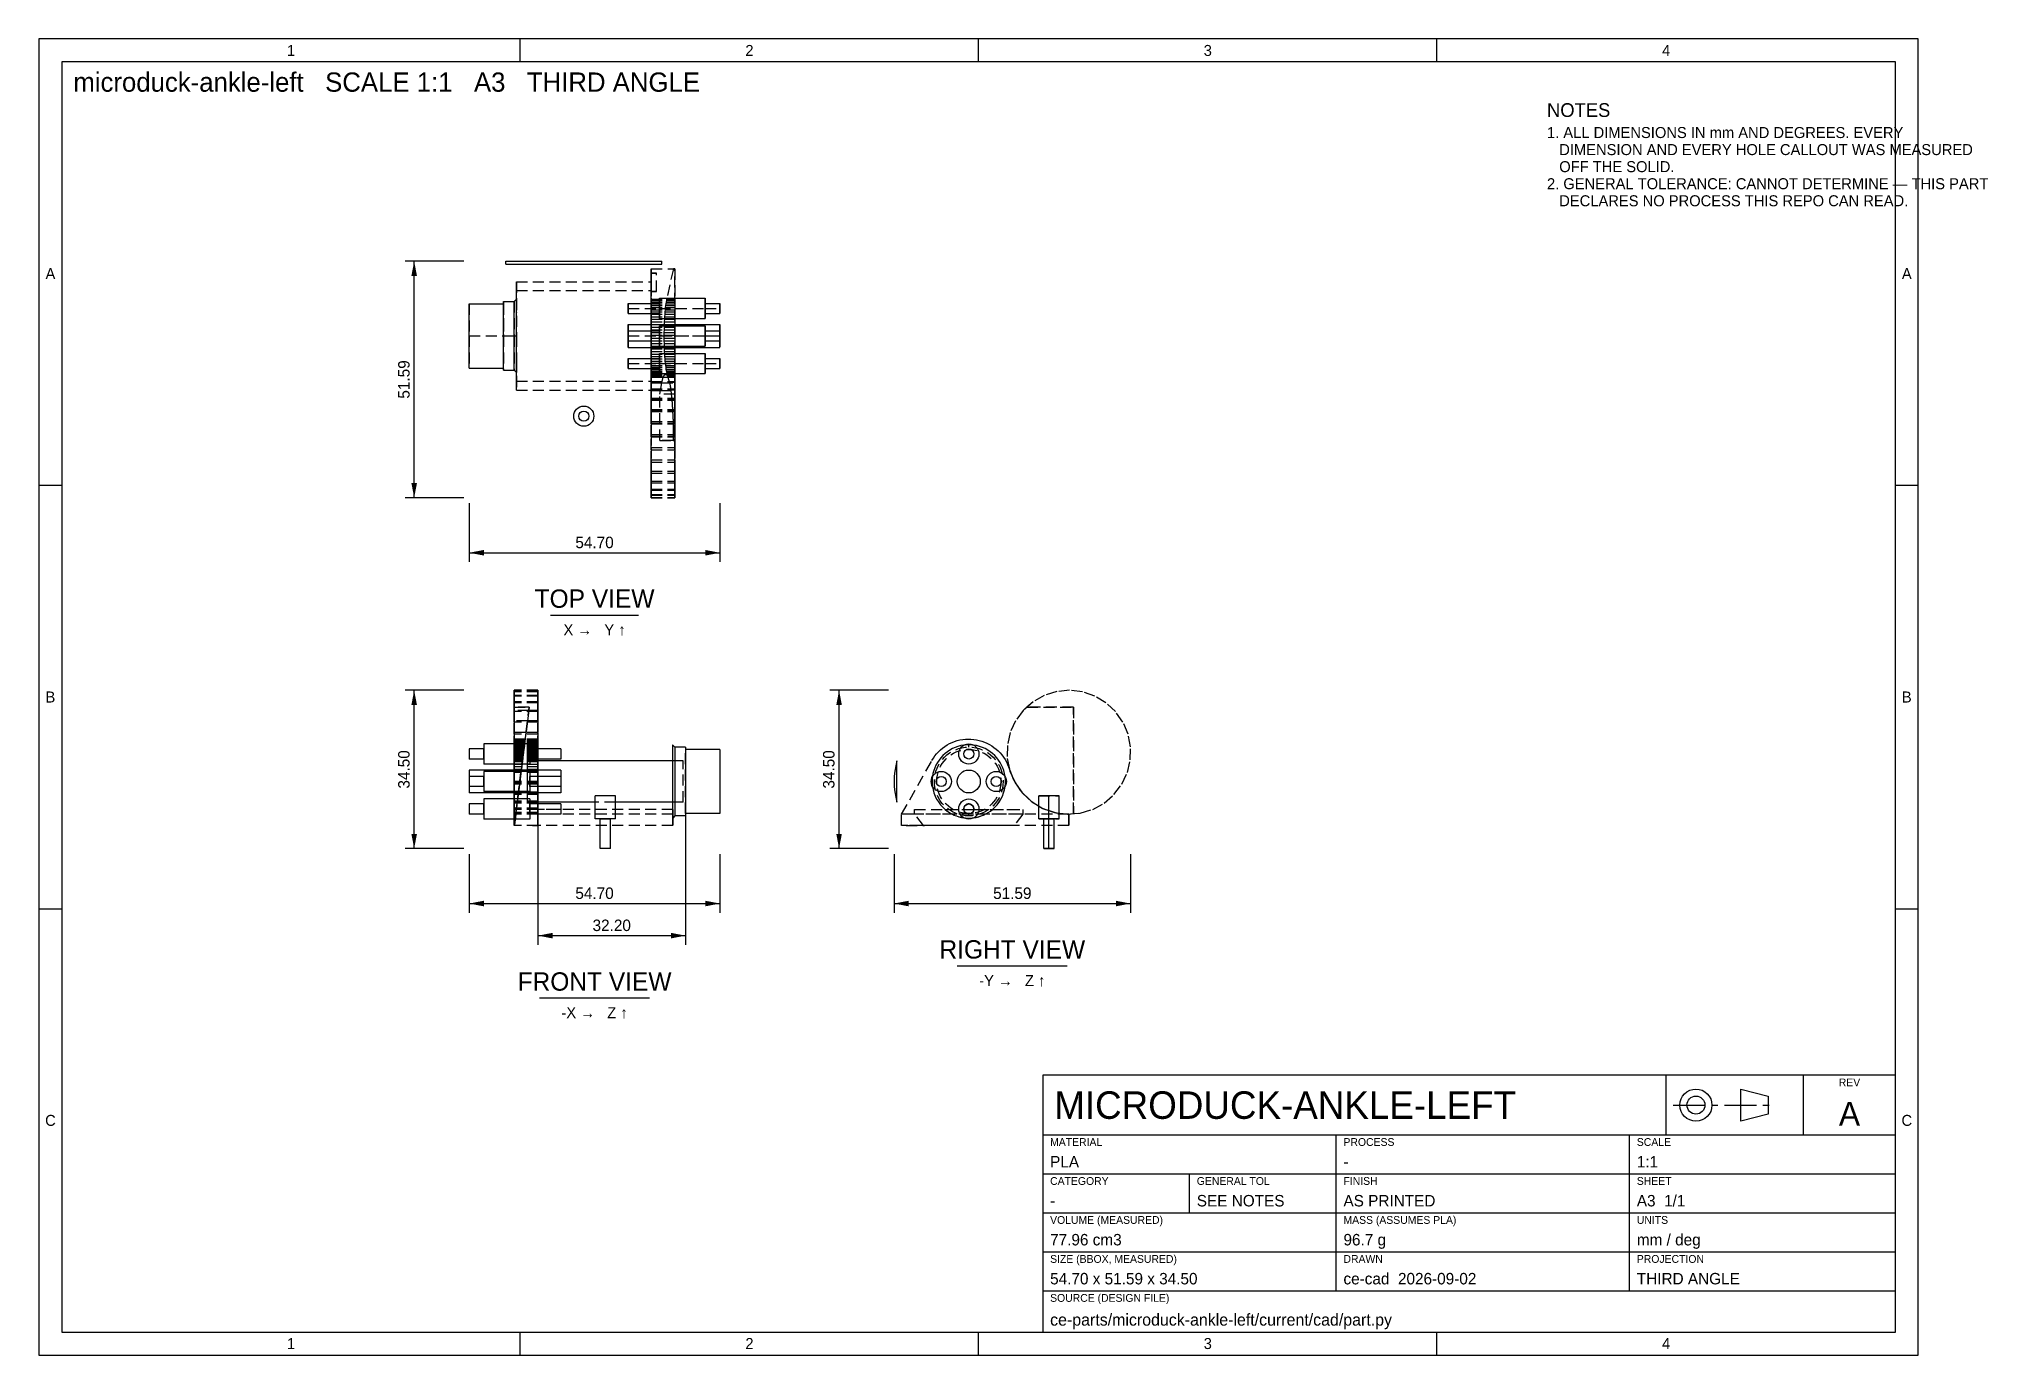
# Model space of a CAD drawing. Header units: millimetres. Extents: x 5 to 430, y 5 to 292.
import ezdxf
from ezdxf.enums import TextEntityAlignment as Align

# ---------------------------------------------------------------- set-up
doc = ezdxf.new("R2010")
doc.units = ezdxf.units.MM
doc.linetypes.add('CENTER', pattern=[11.2, 7, -1.4, 1.4, -1.4])
doc.linetypes.add('HIDDEN', pattern=[3.6, 2.4, -1.2])
for name, color, linetype in [('CENTER', 4, 'CENTER'), ('DIM', 3, 'CONTINUOUS'), ('FRAME', 7, 'CONTINUOUS'), ('HIDDEN', 8, 'HIDDEN'), ('TEXT', 3, 'CONTINUOUS'), ('TITLE', 7, 'CONTINUOUS'), ('VISIBLE', 7, 'CONTINUOUS')]:
    doc.layers.add(name, color=color, linetype=linetype)

msp = doc.modelspace()

# ---------------------------------------------------------------- texts
at = {"layer": 'TEXT'}
for s, height, p in [('microduck-ankle-left   SCALE 1:1   A3   THIRD ANGLE', 4.2, (12.5, 280.5)), ('NOTES', 3, (334, 275)), ('1. ALL DIMENSIONS IN mm AND DEGREES. EVERY', 2.4, (334, 270.4)), ('   DIMENSION AND EVERY HOLE CALLOUT WAS MEASURED', 2.4, (334, 266.68)), ('   OFF THE SOLID.', 2.4, (334, 262.96)), ('2. GENERAL TOLERANCE: CANNOT DETERMINE — THIS PART', 2.4, (334, 259.24)), ('   DECLARES NO PROCESS THIS REPO CAN READ.', 2.4, (334, 255.52)), ('PLA', 2.5, (225.6, 45.9)), ('-', 2.5, (289.6, 45.9)), ('1:1', 2.5, (353.6, 45.9)), ('-', 2.5, (225.6, 37.4)), ('SEE NOTES', 2.5, (257.6, 37.4)), ('AS PRINTED', 2.5, (289.6, 37.4)), ('A3  1/1', 2.5, (353.6, 37.4)), ('77.96 cm3', 2.5, (225.6, 28.9)), ('96.7 g', 2.5, (289.6, 28.9)), ('mm / deg', 2.5, (353.6, 28.9)), ('54.70 x 51.59 x 34.50', 2.5, (225.6, 20.4)), ('ce-cad  2026-09-02', 2.5, (289.6, 20.4)), ('THIRD ANGLE', 2.5, (353.6, 20.4)), ('ce-parts/microduck-ankle-left/current/cad/part.py', 2.6, (225.6, 11.4))]:
    msp.add_text(s, height=height, dxfattribs=at).set_placement(p)
for s, p in [('51.59', (85.856583, 217.74976)), ('34.50', (85.856583, 132.706583)), ('34.50', (178.556583, 132.706583))]:
    msp.add_text(s, height=2.5, rotation=90, dxfattribs=at).set_placement(p, align=Align.CENTER)
for s, height, p in [('54.70', 2.5, (126.206583, 180.956343)), ('TOP VIEW', 4, (126.206583, 167.956343)), ('X →   Y ↑', 2.4, (126.206583, 161.956343)), ('54.70', 2.5, (126.206583, 104.456823)), ('51.59', 2.5, (217.35, 104.456823)), ('32.20', 2.5, (129.956583, 97.456823)), ('RIGHT VIEW', 4, (217.35, 91.456823)), ('FRONT VIEW', 4, (126.206583, 84.456823)), ('-Y →   Z ↑', 2.4, (217.35, 85.456823)), ('-X →   Z ↑', 2.4, (126.206583, 78.456823)), ('A', 5.2, (400, 55))]:
    msp.add_text(s, height=height, dxfattribs=at).set_placement(p, align=Align.CENTER)
msp.add_text('MICRODUCK-ANKLE-LEFT', height=6, dxfattribs=at).set_placement((226.5, 59.5), align=Align.MIDDLE_LEFT)
at = {"layer": 'TITLE'}
for s, p in [('1', (60, 289.5)), ('2', (160, 289.5)), ('3', (260, 289.5)), ('4', (360, 289.5)), ('A', (7.5, 240.833333)), ('A', (412.5, 240.833333)), ('B', (7.5, 148.5)), ('B', (412.5, 148.5)), ('C', (7.5, 56.166667)), ('C', (412.5, 56.166667)), ('1', (60, 7.5)), ('2', (160, 7.5)), ('3', (260, 7.5)), ('4', (360, 7.5))]:
    msp.add_text(s, height=2.4, dxfattribs=at).set_placement(p, align=Align.MIDDLE_CENTER)
msp.add_text('REV', height=1.7, dxfattribs=at).set_placement((400, 63.6), align=Align.CENTER)
for s, p in [('MATERIAL', (225.6, 50.6)), ('PROCESS', (289.6, 50.6)), ('SCALE', (353.6, 50.6)), ('CATEGORY', (225.6, 42.1)), ('GENERAL TOL', (257.6, 42.1)), ('FINISH', (289.6, 42.1)), ('SHEET', (353.6, 42.1)), ('VOLUME (MEASURED)', (225.6, 33.6)), ('MASS (ASSUMES PLA)', (289.6, 33.6)), ('UNITS', (353.6, 33.6)), ('SIZE (BBOX, MEASURED)', (225.6, 25.1)), ('DRAWN', (289.6, 25.1)), ('PROJECTION', (353.6, 25.1)), ('SOURCE (DESIGN FILE)', (225.6, 16.6))]:
    msp.add_text(s, height=1.7, dxfattribs=at).set_placement(p)

# ---------------------------------------------------------------- linework, layer by layer
at = {"layer": 'CENTER'}
msp.add_line((361.5, 59.5), (383.75, 59.5), dxfattribs=at)
at = {"layer": 'DIM'}
for p, q in [((97.656583, 243.543177), (84.856583, 243.543177)), ((86.856583, 191.956343), (86.856583, 243.543177)), ((97.656583, 191.956343), (84.856583, 191.956343)), ((98.856583, 190.756343), (98.856583, 177.956343)), ((153.556583, 190.756343), (153.556583, 177.956343)), ((98.856583, 179.956343), (153.556583, 179.956343)), ((97.656583, 149.956343), (84.856583, 149.956343)), ((86.856583, 115.456823), (86.856583, 149.956343)), ((190.356583, 149.956343), (177.556583, 149.956343)), ((179.556583, 115.456823), (179.556583, 149.956343)), ((113.856583, 128.875823), (113.856583, 94.456823)), ((146.056583, 128.875823), (146.056583, 94.456823)), ((97.656583, 115.456823), (84.856583, 115.456823)), ((190.356583, 115.456823), (177.556583, 115.456823)), ((98.856583, 114.256823), (98.856583, 101.456823)), ((153.556583, 114.256823), (153.556583, 101.456823)), ((191.556583, 114.256823), (191.556583, 101.456823)), ((243.143417, 114.256823), (243.143417, 101.456823)), ((98.856583, 103.456823), (153.556583, 103.456823)), ((191.556583, 103.456823), (243.143417, 103.456823)), ((113.856583, 96.456823), (146.056583, 96.456823))]:
    msp.add_line(p, q, dxfattribs=at)
for points in [[(86.856583, 243.543177), (86.248583, 240.343177), (87.464583, 240.343177)], [(86.856583, 191.956343), (87.464583, 195.156343), (86.248583, 195.156343)], [(98.856583, 179.956343), (102.056583, 179.348343), (102.056583, 180.564343)], [(153.556583, 179.956343), (150.356583, 180.564343), (150.356583, 179.348343)], [(86.856583, 149.956343), (86.248583, 146.756343), (87.464583, 146.756343)], [(179.556583, 149.956343), (178.948583, 146.756343), (180.164583, 146.756343)], [(86.856583, 115.456823), (87.464583, 118.656823), (86.248583, 118.656823)], [(179.556583, 115.456823), (180.164583, 118.656823), (178.948583, 118.656823)], [(98.856583, 103.456823), (102.056583, 102.848823), (102.056583, 104.064823)], [(153.556583, 103.456823), (150.356583, 104.064823), (150.356583, 102.848823)], [(191.556583, 103.456823), (194.756583, 102.848823), (194.756583, 104.064823)], [(243.143417, 103.456823), (239.943417, 104.064823), (239.943417, 102.848823)], [(113.856583, 96.456823), (117.056583, 95.848823), (117.056583, 97.064823)], [(146.056583, 96.456823), (142.856583, 97.064823), (142.856583, 95.848823)]]:
    msp.add_solid(points, dxfattribs=at)
at = {"layer": 'FRAME'}
for p, q in [((410, 287), (10, 287)), ((10, 287), (10, 10)), ((410, 10), (410, 287)), ((410, 66), (224, 66)), ((224, 66), (224, 10)), ((410, 10), (410, 66)), ((10, 10), (410, 10)), ((224, 10), (410, 10))]:
    msp.add_line(p, q, dxfattribs=at)
at = {"layer": 'HIDDEN'}
for p, q in [((109.156583, 239.065177), (138.546583, 239.065177)), ((109.156583, 237.138177), (109.156583, 239.065177)), ((109.156583, 239.065177), (109.156583, 232.381374)), ((109.156583, 239.065177), (138.546583, 239.065177)), ((109.156583, 239.065177), (109.156583, 232.381374)), ((109.156583, 239.065177), (109.156583, 232.381374)), ((138.546583, 241.906177), (138.546583, 235.291773)), ((138.546583, 241.906177), (138.566583, 241.906177)), ((138.546583, 239.065177), (138.546583, 241.906177)), ((138.546583, 239.065177), (138.556583, 239.065177)), ((138.546583, 239.065177), (138.546583, 228.336721)), ((138.546583, 239.065177), (138.546583, 228.336721)), ((138.546583, 239.065177), (138.546583, 228.336721)), ((138.546583, 239.065177), (138.546583, 228.336721)), ((138.546583, 239.065177), (138.546583, 228.336721)), ((138.546583, 239.065177), (138.546583, 228.336721)), ((138.546583, 239.065177), (138.546583, 228.336721)), ((138.546583, 239.065177), (138.546583, 228.336721)), ((138.556583, 215.421177), (138.556583, 239.065177)), ((138.556583, 237.138177), (138.556583, 239.065177)), ((138.566583, 241.906177), (143.397867, 241.906177)), ((138.566583, 241.906177), (143.710583, 241.906177)), ((138.566583, 205.406177), (138.566583, 241.906177)), ((138.566583, 240.906177), (138.566583, 241.906177)), ((138.566583, 240.906177), (138.566583, 236.906177)), ((139.756583, 240.906177), (138.566583, 240.906177)), ((138.566583, 240.906177), (139.756583, 240.906177)), ((139.756583, 236.906177), (139.756583, 240.906177)), ((139.756583, 236.906177), (139.756583, 240.906177)), ((143.397867, 241.906177), (141.937134, 235.291773)), ((143.710583, 241.906177), (143.397867, 241.906177)), ((143.397867, 241.906177), (143.710583, 241.906177)), ((143.710583, 241.906177), (143.710583, 235.291773)), ((143.710583, 205.406177), (143.710583, 241.906177)), ((98.856583, 234.243177), (98.856583, 227.243177)), ((106.356583, 234.743177), (106.356583, 227.243177)), ((106.356583, 220.243177), (106.356583, 234.243177)), ((106.356583, 234.243177), (106.356583, 227.243177)), ((108.656583, 234.743177), (108.656583, 227.243177)), ((108.656583, 234.743177), (108.656583, 227.243177)), ((108.656583, 234.743177), (108.656583, 227.243177)), ((109.156583, 237.138177), (138.556583, 237.138177)), ((109.156583, 217.348177), (109.156583, 237.138177)), ((109.166583, 235.243177), (109.166583, 227.243177)), ((109.166583, 235.243177), (109.166583, 227.243177)), ((109.166583, 235.243177), (109.166583, 227.243177)), ((133.556583, 234.343177), (133.556583, 233.243177)), ((133.556583, 234.343177), (133.556583, 233.243177)), ((133.556583, 234.343177), (133.556583, 233.243177)), ((133.556583, 234.343177), (133.556583, 233.243177)), ((133.556583, 234.343177), (133.556583, 233.243177)), ((133.556583, 234.343177), (133.556583, 233.243177)), ((133.556583, 234.343177), (133.556583, 233.243177)), ((133.556583, 234.343177), (133.556583, 233.243177)), ((133.556583, 234.343177), (133.556583, 233.243177)), ((133.556583, 234.343177), (133.556583, 233.243177)), ((133.556583, 234.343177), (133.556583, 233.243177)), ((133.556583, 234.343177), (133.556583, 233.243177)), ((133.556583, 234.343177), (133.556583, 233.243177)), ((133.556583, 234.343177), (133.556583, 233.243177)), ((133.556583, 234.343177), (133.556583, 233.243177)), ((133.556583, 234.343177), (133.556583, 233.243177)), ((133.556583, 234.343177), (133.556583, 233.243177)), ((133.556583, 234.343177), (133.556583, 233.243177)), ((133.556583, 234.343177), (133.556583, 233.243177)), ((133.556583, 234.343177), (133.556583, 233.243177)), ((133.556583, 234.343177), (133.556583, 233.243177)), ((133.556583, 234.343177), (133.556583, 233.243177)), ((133.556583, 234.343177), (133.556583, 233.243177)), ((133.556583, 234.343177), (133.556583, 233.243177)), ((133.556583, 234.343177), (133.556583, 233.243177)), ((133.556583, 234.343177), (133.556583, 233.243177)), ((133.556583, 234.343177), (133.556583, 233.243177)), ((133.556583, 234.343177), (133.556583, 233.243177)), ((133.556583, 234.343177), (133.556583, 233.243177)), ((133.556583, 234.343177), (133.556583, 233.243177)), ((133.556583, 234.343177), (133.556583, 233.243177)), ((133.556583, 234.343177), (133.556583, 233.243177)), ((133.556583, 234.343177), (133.556583, 233.243177)), ((133.556583, 234.343177), (133.556583, 233.243177)), ((133.556583, 234.343177), (133.556583, 233.243177)), ((133.556583, 234.343177), (133.556583, 233.243177)), ((133.556583, 234.343177), (133.556583, 233.243177)), ((133.556583, 234.343177), (133.556583, 233.243177)), ((133.556583, 234.343177), (133.556583, 233.243177)), ((133.556583, 234.343177), (133.556583, 233.243177)), ((133.556583, 234.343177), (133.556583, 233.243177)), ((133.556583, 234.343177), (133.556583, 233.243177)), ((133.556583, 234.343177), (133.556583, 233.243177)), ((133.556583, 234.343177), (133.556583, 233.243177)), ((133.556583, 234.343177), (133.556583, 233.243177)), ((133.556583, 234.343177), (133.556583, 233.243177)), ((133.556583, 234.343177), (133.556583, 233.243177)), ((133.556583, 234.343177), (133.556583, 233.243177)), ((138.546583, 235.291773), (141.937134, 235.291773)), ((138.546583, 235.291773), (138.546583, 234.978391)), ((138.546583, 234.978391), (138.546583, 234.632285)), ((138.546583, 234.978391), (141.872893, 234.978391)), ((138.546583, 234.632285), (138.546583, 234.25492)), ((138.546583, 234.632285), (141.811335, 234.632285)), ((138.546583, 234.25492), (138.546583, 233.847892)), ((138.546583, 234.25492), (141.752722, 234.25492)), ((138.556583, 217.348177), (138.556583, 237.138177)), ((138.566583, 205.406177), (138.566583, 236.906177)), ((139.756583, 236.906177), (138.566583, 236.906177)), ((138.566583, 236.906177), (139.756583, 236.906177)), ((140.356583, 235.443177), (140.356583, 233.243177)), ((140.356583, 232.143177), (140.356583, 234.343177)), ((140.356583, 234.343177), (140.356583, 233.243177)), ((140.356583, 232.143177), (140.356583, 234.343177)), ((140.356583, 234.343177), (140.356583, 233.243177)), ((140.356583, 232.143177), (140.356583, 234.343177)), ((140.356583, 234.343177), (140.356583, 233.243177)), ((140.356583, 232.143177), (140.356583, 234.343177)), ((140.356583, 234.343177), (140.356583, 233.243177)), ((140.356583, 232.143177), (140.356583, 234.343177)), ((140.356583, 234.343177), (140.356583, 233.243177)), ((140.356583, 232.143177), (140.356583, 234.343177)), ((140.356583, 234.343177), (140.356583, 233.243177)), ((140.356583, 232.143177), (140.356583, 234.343177)), ((140.356583, 234.343177), (140.356583, 233.243177)), ((140.356583, 232.143177), (140.356583, 234.343177)), ((140.356583, 234.343177), (140.356583, 233.243177)), ((140.356583, 232.143177), (140.356583, 234.343177)), ((140.356583, 234.343177), (140.356583, 233.243177)), ((140.356583, 232.143177), (140.356583, 234.343177)), ((140.356583, 234.343177), (140.356583, 233.243177)), ((140.356583, 232.143177), (140.356583, 234.343177)), ((140.356583, 234.343177), (140.356583, 233.243177)), ((140.356583, 232.143177), (140.356583, 234.343177)), ((140.356583, 234.343177), (140.356583, 233.243177)), ((140.356583, 232.143177), (140.356583, 234.343177)), ((140.356583, 234.343177), (140.356583, 233.243177)), ((140.356583, 232.143177), (140.356583, 234.343177)), ((140.356583, 234.343177), (140.356583, 233.243177)), ((140.356583, 232.143177), (140.356583, 234.343177)), ((140.356583, 234.343177), (140.356583, 233.243177)), ((140.356583, 232.143177), (140.356583, 234.343177)), ((140.356583, 234.343177), (140.356583, 233.243177)), ((140.356583, 232.143177), (140.356583, 234.343177)), ((140.356583, 234.343177), (140.356583, 233.243177)), ((140.356583, 232.143177), (140.356583, 234.343177)), ((140.356583, 234.343177), (140.356583, 233.243177)), ((140.356583, 232.143177), (140.356583, 234.343177)), ((140.356583, 234.343177), (140.356583, 233.243177)), ((140.356583, 232.143177), (140.356583, 234.343177)), ((140.356583, 234.343177), (140.356583, 233.243177)), ((140.356583, 232.143177), (140.356583, 234.343177)), ((140.356583, 234.343177), (140.356583, 233.243177)), ((140.356583, 232.143177), (140.356583, 234.343177)), ((140.356583, 234.343177), (140.356583, 233.243177)), ((140.356583, 232.143177), (140.356583, 234.343177)), ((140.356583, 234.343177), (140.356583, 233.243177)), ((140.356583, 232.143177), (140.356583, 234.343177)), ((140.356583, 234.343177), (140.356583, 233.243177)), ((140.356583, 232.143177), (140.356583, 234.343177)), ((140.356583, 234.343177), (140.356583, 233.243177)), ((140.356583, 232.143177), (140.356583, 234.343177)), ((140.356583, 234.343177), (140.356583, 233.243177)), ((140.356583, 232.143177), (140.356583, 234.343177)), ((140.356583, 234.343177), (140.356583, 233.243177)), ((140.356583, 232.143177), (140.356583, 234.343177)), ((140.356583, 234.343177), (140.356583, 233.243177)), ((140.356583, 232.143177), (140.356583, 234.343177)), ((140.356583, 234.343177), (140.356583, 233.243177)), ((140.356583, 232.143177), (140.356583, 234.343177)), ((140.356583, 234.343177), (140.356583, 233.243177)), ((140.356583, 232.143177), (140.356583, 234.343177)), ((140.356583, 234.343177), (140.356583, 233.243177)), ((140.356583, 232.143177), (140.356583, 234.343177)), ((140.356583, 234.343177), (140.356583, 233.243177)), ((140.356583, 232.143177), (140.356583, 234.343177)), ((140.356583, 234.343177), (140.356583, 233.243177)), ((140.356583, 232.143177), (140.356583, 234.343177)), ((140.356583, 234.343177), (140.356583, 233.243177)), ((140.356583, 232.143177), (140.356583, 234.343177)), ((140.356583, 234.343177), (140.356583, 233.243177)), ((140.356583, 232.143177), (140.356583, 234.343177)), ((140.356583, 234.343177), (140.356583, 233.243177)), ((140.356583, 232.143177), (140.356583, 234.343177)), ((140.356583, 234.343177), (140.356583, 233.243177)), ((140.356583, 232.143177), (140.356583, 234.343177)), ((140.356583, 234.343177), (140.356583, 233.243177)), ((140.356583, 232.143177), (140.356583, 234.343177)), ((140.356583, 234.343177), (140.356583, 233.243177)), ((140.356583, 232.143177), (140.356583, 234.343177)), ((140.356583, 234.343177), (140.356583, 233.243177)), ((140.356583, 232.143177), (140.356583, 234.343177)), ((140.356583, 234.343177), (140.356583, 233.243177)), ((140.356583, 232.143177), (140.356583, 234.343177)), ((140.356583, 234.343177), (140.356583, 233.243177)), ((140.356583, 232.143177), (140.356583, 234.343177)), ((140.356583, 234.343177), (140.356583, 233.243177)), ((140.356583, 232.143177), (140.356583, 234.343177)), ((140.356583, 234.343177), (140.356583, 233.243177)), ((140.356583, 232.143177), (140.356583, 234.343177)), ((140.356583, 234.343177), (140.356583, 233.243177)), ((140.356583, 232.143177), (140.356583, 234.343177)), ((140.356583, 234.343177), (140.356583, 233.243177)), ((140.356583, 232.143177), (140.356583, 234.343177)), ((140.356583, 234.343177), (140.356583, 233.243177)), ((140.356583, 232.143177), (140.356583, 234.343177)), ((140.356583, 234.343177), (140.356583, 233.243177)), ((141.752722, 234.25492), (141.697302, 233.847892)), ((141.811335, 234.632285), (141.752722, 234.25492)), ((141.752722, 234.25492), (143.710583, 234.25492)), ((141.872893, 234.978391), (141.811335, 234.632285)), ((141.811335, 234.632285), (143.710583, 234.632285)), ((141.937134, 235.291773), (141.872893, 234.978391)), ((141.872893, 234.978391), (143.710583, 234.978391)), ((141.937134, 235.291773), (143.710583, 235.291773)), ((143.710583, 235.291773), (143.710583, 234.978391)), ((143.710583, 234.978391), (143.710583, 234.632285)), ((143.710583, 234.632285), (143.710583, 234.25492)), ((143.710583, 234.25492), (143.710583, 233.847892)), ((150.356583, 235.443177), (150.356583, 233.243177)), ((150.356583, 232.143177), (150.356583, 234.343177)), ((150.356583, 234.343177), (150.356583, 233.243177)), ((150.356583, 232.143177), (150.356583, 234.343177)), ((150.356583, 234.343177), (150.356583, 233.243177)), ((150.356583, 232.143177), (150.356583, 234.343177)), ((150.356583, 234.343177), (150.356583, 233.243177)), ((150.356583, 232.143177), (150.356583, 234.343177)), ((150.356583, 234.343177), (150.356583, 233.243177)), ((150.356583, 232.143177), (150.356583, 234.343177)), ((150.356583, 234.343177), (150.356583, 233.243177)), ((150.356583, 232.143177), (150.356583, 234.343177)), ((150.356583, 234.343177), (150.356583, 233.243177)), ((150.356583, 232.143177), (150.356583, 234.343177)), ((150.356583, 234.343177), (150.356583, 233.243177)), ((150.356583, 232.143177), (150.356583, 234.343177)), ((150.356583, 234.343177), (150.356583, 233.243177)), ((150.356583, 232.143177), (150.356583, 234.343177)), ((150.356583, 234.343177), (150.356583, 233.243177)), ((150.356583, 232.143177), (150.356583, 234.343177)), ((150.356583, 234.343177), (150.356583, 233.243177)), ((150.356583, 232.143177), (150.356583, 234.343177)), ((150.356583, 234.343177), (150.356583, 233.243177)), ((150.356583, 232.143177), (150.356583, 234.343177)), ((150.356583, 234.343177), (150.356583, 233.243177)), ((150.356583, 232.143177), (150.356583, 234.343177)), ((150.356583, 234.343177), (150.356583, 233.243177)), ((150.356583, 232.143177), (150.356583, 234.343177)), ((150.356583, 234.343177), (150.356583, 233.243177)), ((150.356583, 232.143177), (150.356583, 234.343177)), ((150.356583, 234.343177), (150.356583, 233.243177)), ((150.356583, 232.143177), (150.356583, 234.343177)), ((150.356583, 234.343177), (150.356583, 233.243177)), ((150.356583, 232.143177), (150.356583, 234.343177)), ((150.356583, 234.343177), (150.356583, 233.243177)), ((150.356583, 232.143177), (150.356583, 234.343177)), ((150.356583, 234.343177), (150.356583, 233.243177)), ((150.356583, 232.143177), (150.356583, 234.343177)), ((150.356583, 234.343177), (150.356583, 233.243177)), ((150.356583, 232.143177), (150.356583, 234.343177)), ((150.356583, 234.343177), (150.356583, 233.243177)), ((150.356583, 232.143177), (150.356583, 234.343177)), ((150.356583, 234.343177), (150.356583, 233.243177)), ((150.356583, 232.143177), (150.356583, 234.343177)), ((150.356583, 234.343177), (150.356583, 233.243177)), ((150.356583, 232.143177), (150.356583, 234.343177)), ((150.356583, 234.343177), (150.356583, 233.243177)), ((150.356583, 232.143177), (150.356583, 234.343177)), ((150.356583, 234.343177), (150.356583, 233.243177)), ((150.356583, 232.143177), (150.356583, 234.343177)), ((150.356583, 234.343177), (150.356583, 233.243177)), ((150.356583, 232.143177), (150.356583, 234.343177)), ((150.356583, 234.343177), (150.356583, 233.243177)), ((150.356583, 232.143177), (150.356583, 234.343177)), ((150.356583, 234.343177), (150.356583, 233.243177)), ((150.356583, 232.143177), (150.356583, 234.343177)), ((150.356583, 234.343177), (150.356583, 233.243177)), ((150.356583, 232.143177), (150.356583, 234.343177)), ((150.356583, 234.343177), (150.356583, 233.243177)), ((150.356583, 232.143177), (150.356583, 234.343177)), ((150.356583, 234.343177), (150.356583, 233.243177)), ((150.356583, 232.143177), (150.356583, 234.343177)), ((150.356583, 234.343177), (150.356583, 233.243177)), ((150.356583, 232.143177), (150.356583, 234.343177)), ((150.356583, 234.343177), (150.356583, 233.243177)), ((150.356583, 232.143177), (150.356583, 234.343177)), ((150.356583, 234.343177), (150.356583, 233.243177)), ((150.356583, 232.143177), (150.356583, 234.343177)), ((150.356583, 234.343177), (150.356583, 233.243177)), ((150.356583, 232.143177), (150.356583, 234.343177)), ((150.356583, 234.343177), (150.356583, 233.243177)), ((150.356583, 232.143177), (150.356583, 234.343177)), ((150.356583, 234.343177), (150.356583, 233.243177)), ((150.356583, 232.143177), (150.356583, 234.343177)), ((150.356583, 234.343177), (150.356583, 233.243177)), ((150.356583, 232.143177), (150.356583, 234.343177)), ((150.356583, 234.343177), (150.356583, 233.243177)), ((150.356583, 232.143177), (150.356583, 234.343177)), ((150.356583, 234.343177), (150.356583, 233.243177)), ((150.356583, 232.143177), (150.356583, 234.343177)), ((150.356583, 234.343177), (150.356583, 233.243177)), ((150.356583, 232.143177), (150.356583, 234.343177)), ((150.356583, 234.343177), (150.356583, 233.243177)), ((150.356583, 232.143177), (150.356583, 234.343177)), ((150.356583, 234.343177), (150.356583, 233.243177)), ((150.356583, 232.143177), (150.356583, 234.343177)), ((150.356583, 234.343177), (150.356583, 233.243177)), ((150.356583, 232.143177), (150.356583, 234.343177)), ((150.356583, 234.343177), (150.356583, 233.243177)), ((150.356583, 232.143177), (150.356583, 234.343177)), ((150.356583, 234.343177), (150.356583, 233.243177)), ((150.356583, 232.143177), (150.356583, 234.343177)), ((150.356583, 234.343177), (150.356583, 233.243177)), ((150.356583, 232.143177), (150.356583, 234.343177)), ((150.356583, 234.343177), (150.356583, 233.243177)), ((150.356583, 232.143177), (150.356583, 234.343177)), ((150.356583, 234.343177), (150.356583, 233.243177)), ((153.556583, 234.343177), (153.556583, 233.243177)), ((133.556583, 233.243177), (133.556583, 232.143177)), ((133.556583, 233.243177), (140.356583, 233.243177)), ((133.556583, 233.243177), (133.556583, 232.143177)), ((133.556583, 233.243177), (140.356583, 233.243177)), ((133.556583, 233.243177), (133.556583, 232.143177)), ((133.556583, 233.243177), (140.356583, 233.243177)), ((133.556583, 233.243177), (133.556583, 232.143177)), ((133.556583, 233.243177), (140.356583, 233.243177)), ((133.556583, 233.243177), (133.556583, 232.143177)), ((133.556583, 233.243177), (140.356583, 233.243177)), ((133.556583, 233.243177), (133.556583, 232.143177)), ((133.556583, 233.243177), (140.356583, 233.243177)), ((133.556583, 233.243177), (133.556583, 232.143177)), ((133.556583, 233.243177), (140.356583, 233.243177)), ((133.556583, 233.243177), (133.556583, 232.143177)), ((133.556583, 233.243177), (140.356583, 233.243177)), ((133.556583, 233.243177), (133.556583, 232.143177)), ((133.556583, 233.243177), (140.356583, 233.243177)), ((133.556583, 233.243177), (133.556583, 232.143177)), ((133.556583, 233.243177), (140.356583, 233.243177)), ((133.556583, 233.243177), (133.556583, 232.143177)), ((133.556583, 233.243177), (140.356583, 233.243177)), ((133.556583, 233.243177), (133.556583, 232.143177)), ((133.556583, 233.243177), (140.356583, 233.243177)), ((133.556583, 233.243177), (133.556583, 232.143177)), ((133.556583, 233.243177), (140.356583, 233.243177)), ((133.556583, 233.243177), (133.556583, 232.143177)), ((133.556583, 233.243177), (140.356583, 233.243177)), ((133.556583, 233.243177), (133.556583, 232.143177)), ((133.556583, 233.243177), (140.356583, 233.243177)), ((133.556583, 233.243177), (133.556583, 232.143177)), ((133.556583, 233.243177), (140.356583, 233.243177)), ((133.556583, 233.243177), (133.556583, 232.143177)), ((133.556583, 233.243177), (140.356583, 233.243177)), ((133.556583, 233.243177), (133.556583, 232.143177)), ((133.556583, 233.243177), (140.356583, 233.243177)), ((133.556583, 233.243177), (133.556583, 232.143177)), ((133.556583, 233.243177), (140.356583, 233.243177)), ((133.556583, 233.243177), (133.556583, 232.143177)), ((133.556583, 233.243177), (140.356583, 233.243177)), ((133.556583, 233.243177), (133.556583, 232.143177)), ((133.556583, 233.243177), (140.356583, 233.243177)), ((133.556583, 233.243177), (133.556583, 232.143177)), ((133.556583, 233.243177), (140.356583, 233.243177)), ((133.556583, 233.243177), (133.556583, 232.143177)), ((133.556583, 233.243177), (140.356583, 233.243177)), ((133.556583, 233.243177), (133.556583, 232.143177)), ((133.556583, 233.243177), (140.356583, 233.243177)), ((133.556583, 233.243177), (133.556583, 232.143177)), ((133.556583, 233.243177), (140.356583, 233.243177)), ((133.556583, 233.243177), (133.556583, 232.143177)), ((133.556583, 233.243177), (140.356583, 233.243177)), ((133.556583, 233.243177), (133.556583, 232.143177)), ((133.556583, 233.243177), (140.356583, 233.243177)), ((133.556583, 233.243177), (133.556583, 232.143177)), ((133.556583, 233.243177), (140.356583, 233.243177)), ((133.556583, 233.243177), (133.556583, 232.143177)), ((133.556583, 233.243177), (140.356583, 233.243177)), ((133.556583, 233.243177), (133.556583, 232.143177)), ((133.556583, 233.243177), (140.356583, 233.243177)), ((133.556583, 233.243177), (133.556583, 232.143177)), ((133.556583, 233.243177), (140.356583, 233.243177)), ((133.556583, 233.243177), (133.556583, 232.143177)), ((133.556583, 233.243177), (140.356583, 233.243177)), ((133.556583, 233.243177), (133.556583, 232.143177)), ((133.556583, 233.243177), (140.356583, 233.243177)), ((133.556583, 233.243177), (133.556583, 232.143177)), ((133.556583, 233.243177), (140.356583, 233.243177)), ((133.556583, 233.243177), (133.556583, 232.143177)), ((133.556583, 233.243177), (140.356583, 233.243177)), ((133.556583, 233.243177), (133.556583, 232.143177)), ((133.556583, 233.243177), (140.356583, 233.243177)), ((133.556583, 233.243177), (133.556583, 232.143177)), ((133.556583, 233.243177), (140.356583, 233.243177)), ((133.556583, 233.243177), (133.556583, 232.143177)), ((133.556583, 233.243177), (140.356583, 233.243177)), ((133.556583, 233.243177), (133.556583, 232.143177)), ((133.556583, 233.243177), (140.356583, 233.243177)), ((133.556583, 233.243177), (133.556583, 232.143177)), ((133.556583, 233.243177), (140.356583, 233.243177)), ((133.556583, 233.243177), (133.556583, 232.143177)), ((133.556583, 233.243177), (140.356583, 233.243177)), ((133.556583, 233.243177), (133.556583, 232.143177)), ((133.556583, 233.243177), (140.356583, 233.243177)), ((133.556583, 233.243177), (133.556583, 232.143177)), ((133.556583, 233.243177), (140.356583, 233.243177)), ((133.556583, 233.243177), (133.556583, 232.143177)), ((133.556583, 233.243177), (140.356583, 233.243177)), ((133.556583, 233.243177), (133.556583, 232.143177)), ((133.556583, 233.243177), (140.356583, 233.243177)), ((133.556583, 233.243177), (133.556583, 232.143177)), ((133.556583, 233.243177), (140.356583, 233.243177)), ((133.556583, 233.243177), (133.556583, 232.143177)), ((133.556583, 233.243177), (140.356583, 233.243177)), ((133.556583, 233.243177), (133.556583, 232.143177)), ((133.556583, 233.243177), (140.356583, 233.243177)), ((133.556583, 229.743177), (133.556583, 227.243177)), ((133.556583, 229.743177), (133.556583, 227.243177)), ((133.556583, 229.743177), (133.556583, 227.243177)), ((133.556583, 229.743177), (133.556583, 227.243177)), ((138.546583, 233.847892), (138.546583, 233.412922)), ((138.546583, 233.847892), (141.697302, 233.847892)), ((138.546583, 233.412922), (138.546583, 232.951852)), ((138.546583, 233.412922), (141.645309, 233.412922)), ((138.546583, 233.243177), (138.546583, 232.170756)), ((138.546583, 232.170756), (138.546583, 233.243177)), ((138.546583, 233.243177), (138.546583, 232.170756)), ((138.546583, 232.170756), (138.546583, 233.243177)), ((138.546583, 233.243177), (138.546583, 232.170756)), ((138.546583, 232.170756), (138.546583, 233.243177)), ((138.546583, 233.243177), (138.546583, 232.170756)), ((138.546583, 232.170756), (138.546583, 233.243177)), ((138.546583, 233.243177), (138.546583, 232.170756)), ((138.546583, 232.170756), (138.546583, 233.243177)), ((138.546583, 233.243177), (138.546583, 232.170756)), ((138.546583, 232.170756), (138.546583, 233.243177)), ((138.546583, 233.243177), (138.546583, 232.170756)), ((138.546583, 232.170756), (138.546583, 233.243177)), ((138.546583, 233.243177), (138.546583, 232.170756)), ((138.546583, 232.170756), (138.546583, 233.243177)), ((138.546583, 233.243177), (138.546583, 232.170756)), ((138.546583, 232.170756), (138.546583, 233.243177)), ((138.546583, 233.243177), (138.546583, 232.170756)), ((138.546583, 232.170756), (138.546583, 233.243177)), ((138.546583, 233.243177), (138.546583, 232.170756)), ((138.546583, 232.170756), (138.546583, 233.243177)), ((138.546583, 233.243177), (138.546583, 232.170756)), ((138.546583, 232.170756), (138.546583, 233.243177)), ((138.546583, 233.243177), (138.546583, 232.170756)), ((138.546583, 232.170756), (138.546583, 233.243177)), ((138.546583, 233.243177), (138.546583, 232.170756)), ((138.546583, 232.170756), (138.546583, 233.243177)), ((138.546583, 233.243177), (138.546583, 232.170756)), ((138.546583, 232.170756), (138.546583, 233.243177)), ((138.546583, 233.243177), (138.546583, 232.170756)), ((138.546583, 232.170756), (138.546583, 233.243177)), ((138.546583, 233.243177), (138.546583, 232.170756)), ((138.546583, 232.170756), (138.546583, 233.243177)), ((138.546583, 233.243177), (138.546583, 232.170756)), ((138.546583, 232.170756), (138.546583, 233.243177)), ((138.546583, 233.243177), (138.546583, 232.170756)), ((138.546583, 232.170756), (138.546583, 233.243177)), ((138.546583, 233.243177), (138.546583, 232.170756)), ((138.546583, 232.170756), (138.546583, 233.243177)), ((138.546583, 233.243177), (138.546583, 232.170756)), ((138.546583, 232.170756), (138.546583, 233.243177)), ((138.546583, 233.243177), (138.546583, 232.170756)), ((138.546583, 232.170756), (138.546583, 233.243177)), ((138.546583, 233.243177), (138.546583, 232.170756)), ((138.546583, 232.170756), (138.546583, 233.243177)), ((138.546583, 233.243177), (138.546583, 232.170756)), ((138.546583, 232.170756), (138.546583, 233.243177)), ((138.546583, 233.243177), (138.546583, 232.170756)), ((138.546583, 232.170756), (138.546583, 233.243177)), ((138.546583, 233.243177), (138.546583, 232.170756)), ((138.546583, 232.170756), (138.546583, 233.243177)), ((138.546583, 233.243177), (138.546583, 232.170756)), ((138.546583, 232.170756), (138.546583, 233.243177)), ((138.546583, 233.243177), (138.546583, 232.170756)), ((138.546583, 232.170756), (138.546583, 233.243177)), ((138.546583, 233.243177), (138.546583, 232.170756)), ((138.546583, 232.170756), (138.546583, 233.243177)), ((138.546583, 233.243177), (138.546583, 232.170756)), ((138.546583, 232.170756), (138.546583, 233.243177)), ((138.546583, 233.243177), (138.546583, 232.170756)), ((138.546583, 232.170756), (138.546583, 233.243177)), ((138.546583, 233.243177), (138.546583, 232.170756)), ((138.546583, 232.170756), (138.546583, 233.243177)), ((138.546583, 233.243177), (138.546583, 232.170756)), ((138.546583, 232.170756), (138.546583, 233.243177)), ((138.546583, 233.243177), (138.546583, 232.170756)), ((138.546583, 232.170756), (138.546583, 233.243177)), ((138.546583, 233.243177), (138.546583, 232.170756)), ((138.546583, 232.170756), (138.546583, 233.243177)), ((138.546583, 233.243177), (138.546583, 232.170756)), ((138.546583, 232.170756), (138.546583, 233.243177)), ((138.546583, 233.243177), (138.546583, 232.170756)), ((138.546583, 232.170756), (138.546583, 233.243177)), ((138.546583, 233.243177), (138.546583, 232.170756)), ((138.546583, 232.170756), (138.546583, 233.243177)), ((138.546583, 233.243177), (138.546583, 232.170756)), ((138.546583, 232.170756), (138.546583, 233.243177)), ((138.546583, 233.243177), (138.546583, 232.170756)), ((138.546583, 232.170756), (138.546583, 233.243177)), ((138.546583, 233.243177), (138.546583, 232.170756)), ((138.546583, 232.170756), (138.546583, 233.243177)), ((138.546583, 233.243177), (138.546583, 232.170756)), ((138.546583, 232.170756), (138.546583, 233.243177)), ((138.546583, 233.243177), (138.546583, 232.170756)), ((138.546583, 232.170756), (138.546583, 233.243177)), ((138.546583, 233.243177), (138.546583, 232.170756)), ((138.546583, 232.170756), (138.546583, 233.243177)), ((138.546583, 233.243177), (138.546583, 232.170756)), ((138.546583, 232.170756), (138.546583, 233.243177)), ((138.546583, 233.243177), (138.546583, 232.170756)), ((138.546583, 232.170756), (138.546583, 233.243177)), ((138.546583, 233.243177), (138.546583, 232.170756)), ((138.546583, 232.170756), (138.546583, 233.243177)), ((138.546583, 233.243177), (138.546583, 232.170756)), ((138.546583, 232.170756), (138.546583, 233.243177)), ((138.546583, 232.951852), (138.546583, 232.466631)), ((138.546583, 232.951852), (141.596962, 232.951852)), ((138.546583, 232.466631), (138.546583, 231.959312)), ((138.546583, 232.466631), (141.552468, 232.466631)), ((138.546583, 231.959312), (138.546583, 231.432042)), ((138.546583, 231.959312), (141.512012, 231.959312)), ((138.546583, 231.432042), (138.546583, 230.887051)), ((138.546583, 231.432042), (141.475768, 231.432042)), ((138.546583, 230.887051), (138.546583, 230.326645)), ((138.546583, 230.887051), (141.443888, 230.887051)), ((138.546583, 230.326645), (138.546583, 229.753194)), ((138.546583, 230.326645), (141.416507, 230.326645)), ((138.546583, 229.753194), (138.546583, 229.169124)), ((138.546583, 229.753194), (141.393741, 229.753194)), ((140.356583, 233.243177), (140.356583, 231.043177)), ((140.356583, 233.243177), (140.356583, 232.143177)), ((140.356583, 233.243177), (140.356583, 232.143177)), ((140.356583, 233.243177), (140.356583, 232.143177)), ((140.356583, 233.243177), (140.356583, 232.143177)), ((140.356583, 233.243177), (140.356583, 232.143177)), ((140.356583, 233.243177), (140.356583, 232.143177)), ((140.356583, 233.243177), (140.356583, 232.143177)), ((140.356583, 233.243177), (140.356583, 232.143177)), ((140.356583, 233.243177), (140.356583, 232.143177)), ((140.356583, 233.243177), (140.356583, 232.143177)), ((140.356583, 233.243177), (140.356583, 232.143177)), ((140.356583, 233.243177), (140.356583, 232.143177)), ((140.356583, 233.243177), (140.356583, 232.143177)), ((140.356583, 233.243177), (140.356583, 232.143177)), ((140.356583, 233.243177), (140.356583, 232.143177)), ((140.356583, 233.243177), (140.356583, 232.143177)), ((140.356583, 233.243177), (140.356583, 232.143177)), ((140.356583, 233.243177), (140.356583, 232.143177)), ((140.356583, 233.243177), (140.356583, 232.143177)), ((140.356583, 233.243177), (140.356583, 232.143177)), ((140.356583, 233.243177), (140.356583, 232.143177)), ((140.356583, 233.243177), (140.356583, 232.143177)), ((140.356583, 233.243177), (140.356583, 232.143177)), ((140.356583, 233.243177), (140.356583, 232.143177)), ((140.356583, 233.243177), (140.356583, 232.143177)), ((140.356583, 233.243177), (140.356583, 232.143177)), ((140.356583, 233.243177), (140.356583, 232.143177)), ((140.356583, 233.243177), (140.356583, 232.143177)), ((140.356583, 233.243177), (140.356583, 232.143177)), ((140.356583, 233.243177), (140.356583, 232.143177)), ((140.356583, 233.243177), (140.356583, 232.143177)), ((140.356583, 233.243177), (140.356583, 232.143177)), ((140.356583, 233.243177), (140.356583, 232.143177)), ((140.356583, 233.243177), (140.356583, 232.143177)), ((140.356583, 233.243177), (140.356583, 232.143177)), ((140.356583, 233.243177), (140.356583, 232.143177)), ((140.356583, 233.243177), (140.356583, 232.143177)), ((140.356583, 233.243177), (140.356583, 232.143177)), ((140.356583, 233.243177), (140.356583, 232.143177)), ((140.356583, 233.243177), (140.356583, 232.143177)), ((140.356583, 233.243177), (140.356583, 232.143177)), ((140.356583, 233.243177), (140.356583, 232.143177)), ((140.356583, 233.243177), (140.356583, 232.143177)), ((140.356583, 233.243177), (140.356583, 232.143177)), ((140.356583, 233.243177), (140.356583, 232.143177)), ((140.356583, 233.243177), (140.356583, 232.143177)), ((140.356583, 233.243177), (140.356583, 232.143177)), ((140.356583, 233.243177), (140.356583, 232.143177)), ((140.356583, 233.243177), (150.356583, 233.243177)), ((141.393741, 229.753194), (141.375686, 229.169124)), ((141.416507, 230.326645), (141.393741, 229.753194)), ((141.393741, 229.753194), (143.710583, 229.753194)), ((141.443888, 230.887051), (141.416507, 230.326645)), ((141.416507, 230.326645), (143.710583, 230.326645)), ((141.475768, 231.432042), (141.443888, 230.887051)), ((141.443888, 230.887051), (143.710583, 230.887051)), ((141.512012, 231.959312), (141.475768, 231.432042)), ((141.475768, 231.432042), (143.710583, 231.432042)), ((141.552468, 232.466631), (141.512012, 231.959312)), ((141.512012, 231.959312), (143.710583, 231.959312)), ((141.596962, 232.951852), (141.552468, 232.466631)), ((141.552468, 232.466631), (143.710583, 232.466631)), ((141.645309, 233.412922), (141.596962, 232.951852)), ((141.596962, 232.951852), (143.710583, 232.951852)), ((141.697302, 233.847892), (141.645309, 233.412922)), ((141.645309, 233.412922), (143.710583, 233.412922)), ((141.697302, 233.847892), (143.710583, 233.847892)), ((143.710583, 233.847892), (143.710583, 233.412922)), ((143.710583, 233.412922), (143.710583, 232.951852)), ((143.710583, 232.951852), (143.710583, 232.466631)), ((143.710583, 232.466631), (143.710583, 231.959312)), ((143.710583, 231.959312), (143.710583, 231.432042)), ((143.710583, 231.432042), (143.710583, 230.887051)), ((143.710583, 230.887051), (143.710583, 230.326645)), ((143.710583, 230.326645), (143.710583, 229.753194)), ((143.710583, 229.753194), (143.710583, 229.169124)), ((150.356583, 233.243177), (150.356583, 231.043177)), ((150.356583, 233.243177), (150.356583, 232.143177)), ((150.356583, 233.243177), (150.356583, 232.143177)), ((150.356583, 233.243177), (150.356583, 232.143177)), ((150.356583, 233.243177), (150.356583, 232.143177)), ((150.356583, 233.243177), (150.356583, 232.143177)), ((150.356583, 233.243177), (150.356583, 232.143177)), ((150.356583, 233.243177), (150.356583, 232.143177)), ((150.356583, 233.243177), (150.356583, 232.143177)), ((150.356583, 233.243177), (150.356583, 232.143177)), ((150.356583, 233.243177), (150.356583, 232.143177)), ((150.356583, 233.243177), (150.356583, 232.143177)), ((150.356583, 233.243177), (150.356583, 232.143177)), ((150.356583, 233.243177), (150.356583, 232.143177)), ((150.356583, 233.243177), (150.356583, 232.143177)), ((150.356583, 233.243177), (150.356583, 232.143177)), ((150.356583, 233.243177), (150.356583, 232.143177)), ((150.356583, 233.243177), (150.356583, 232.143177)), ((150.356583, 233.243177), (150.356583, 232.143177)), ((150.356583, 233.243177), (150.356583, 232.143177)), ((150.356583, 233.243177), (150.356583, 232.143177)), ((150.356583, 233.243177), (150.356583, 232.143177)), ((150.356583, 233.243177), (150.356583, 232.143177)), ((150.356583, 233.243177), (150.356583, 232.143177)), ((150.356583, 233.243177), (150.356583, 232.143177)), ((150.356583, 233.243177), (150.356583, 232.143177)), ((150.356583, 233.243177), (150.356583, 232.143177)), ((150.356583, 233.243177), (150.356583, 232.143177)), ((150.356583, 233.243177), (150.356583, 232.143177)), ((150.356583, 233.243177), (150.356583, 232.143177)), ((150.356583, 233.243177), (150.356583, 232.143177)), ((150.356583, 233.243177), (150.356583, 232.143177)), ((150.356583, 233.243177), (150.356583, 232.143177)), ((150.356583, 233.243177), (150.356583, 232.143177)), ((150.356583, 233.243177), (150.356583, 232.143177)), ((150.356583, 233.243177), (150.356583, 232.143177)), ((150.356583, 233.243177), (150.356583, 232.143177)), ((150.356583, 233.243177), (150.356583, 232.143177)), ((150.356583, 233.243177), (150.356583, 232.143177)), ((150.356583, 233.243177), (150.356583, 232.143177)), ((150.356583, 233.243177), (150.356583, 232.143177)), ((150.356583, 233.243177), (150.356583, 232.143177)), ((150.356583, 233.243177), (150.356583, 232.143177)), ((150.356583, 233.243177), (150.356583, 232.143177)), ((150.356583, 233.243177), (150.356583, 232.143177)), ((150.356583, 233.243177), (150.356583, 232.143177)), ((150.356583, 233.243177), (150.356583, 232.143177)), ((150.356583, 233.243177), (150.356583, 232.143177)), ((150.356583, 233.243177), (150.356583, 232.143177)), ((150.356583, 233.243177), (153.556583, 233.243177)), ((150.356583, 233.243177), (153.556583, 233.243177)), ((150.356583, 233.243177), (153.556583, 233.243177)), ((150.356583, 233.243177), (153.556583, 233.243177)), ((150.356583, 233.243177), (153.556583, 233.243177)), ((150.356583, 233.243177), (153.556583, 233.243177)), ((150.356583, 233.243177), (153.556583, 233.243177)), ((150.356583, 233.243177), (153.556583, 233.243177)), ((150.356583, 233.243177), (153.556583, 233.243177)), ((150.356583, 233.243177), (153.556583, 233.243177)), ((150.356583, 233.243177), (153.556583, 233.243177)), ((150.356583, 233.243177), (153.556583, 233.243177)), ((150.356583, 233.243177), (153.556583, 233.243177)), ((150.356583, 233.243177), (153.556583, 233.243177)), ((150.356583, 233.243177), (153.556583, 233.243177)), ((150.356583, 233.243177), (153.556583, 233.243177)), ((150.356583, 233.243177), (153.556583, 233.243177)), ((150.356583, 233.243177), (153.556583, 233.243177)), ((150.356583, 233.243177), (153.556583, 233.243177)), ((150.356583, 233.243177), (153.556583, 233.243177)), ((150.356583, 233.243177), (153.556583, 233.243177)), ((150.356583, 233.243177), (153.556583, 233.243177)), ((150.356583, 233.243177), (153.556583, 233.243177)), ((150.356583, 233.243177), (153.556583, 233.243177)), ((150.356583, 233.243177), (153.556583, 233.243177)), ((150.356583, 233.243177), (153.556583, 233.243177)), ((150.356583, 233.243177), (153.556583, 233.243177)), ((150.356583, 233.243177), (153.556583, 233.243177)), ((150.356583, 233.243177), (153.556583, 233.243177)), ((150.356583, 233.243177), (153.556583, 233.243177)), ((150.356583, 233.243177), (153.556583, 233.243177)), ((150.356583, 233.243177), (153.556583, 233.243177)), ((150.356583, 233.243177), (153.556583, 233.243177)), ((150.356583, 233.243177), (153.556583, 233.243177)), ((150.356583, 233.243177), (153.556583, 233.243177)), ((150.356583, 233.243177), (153.556583, 233.243177)), ((150.356583, 233.243177), (153.556583, 233.243177)), ((150.356583, 233.243177), (153.556583, 233.243177)), ((150.356583, 233.243177), (153.556583, 233.243177)), ((150.356583, 233.243177), (153.556583, 233.243177)), ((150.356583, 233.243177), (153.556583, 233.243177)), ((150.356583, 233.243177), (153.556583, 233.243177)), ((150.356583, 233.243177), (153.556583, 233.243177)), ((150.356583, 233.243177), (153.556583, 233.243177)), ((150.356583, 233.243177), (153.556583, 233.243177)), ((150.356583, 233.243177), (153.556583, 233.243177)), ((150.356583, 233.243177), (153.556583, 233.243177)), ((150.356583, 233.243177), (153.556583, 233.243177)), ((153.556583, 233.243177), (153.556583, 232.143177)), ((153.556583, 229.743177), (153.556583, 227.243177)), ((153.556583, 229.743177), (153.556583, 227.243177)), ((153.556583, 229.743177), (153.556583, 227.243177)), ((153.556583, 229.743177), (153.556583, 227.243177)), ((98.856583, 227.243177), (98.856583, 220.243177)), ((98.856583, 227.243177), (106.356583, 227.243177)), ((106.356583, 227.243177), (106.356583, 219.743177)), ((106.356583, 227.243177), (106.356583, 220.243177)), ((106.356583, 227.243177), (108.656583, 227.243177)), ((106.356583, 227.243177), (108.656583, 227.243177)), ((108.656583, 227.243177), (108.656583, 219.743177)), ((108.656583, 227.243177), (108.656583, 219.743177)), ((108.656583, 227.243177), (108.656583, 219.743177)), ((108.656583, 227.243177), (109.166583, 227.243177)), ((108.656583, 227.243177), (109.166583, 227.243177)), ((108.656583, 227.243177), (109.166583, 227.243177)), ((109.166583, 227.243177), (109.166583, 219.243177)), ((109.166583, 227.243177), (109.166583, 219.243177)), ((109.166583, 227.243177), (109.166583, 219.243177)), ((133.556583, 226.143177), (133.556583, 228.343177)), ((133.556583, 228.343177), (133.556583, 227.243177)), ((133.556583, 226.143177), (133.556583, 228.343177)), ((133.556583, 228.343177), (133.556583, 227.243177)), ((133.556583, 228.343177), (133.556583, 227.243177)), ((133.556583, 226.143177), (133.556583, 228.343177)), ((133.556583, 226.143177), (133.556583, 228.343177)), ((133.556583, 228.343177), (133.556583, 227.243177)), ((133.556583, 226.143177), (133.556583, 228.343177)), ((133.556583, 228.343177), (133.556583, 227.243177)), ((133.556583, 228.343177), (133.556583, 227.243177)), ((133.556583, 226.143177), (133.556583, 228.343177)), ((133.556583, 228.343177), (133.556583, 227.243177)), ((133.556583, 226.143177), (133.556583, 228.343177)), ((133.556583, 228.343177), (133.556583, 227.243177)), ((133.556583, 228.343177), (133.556583, 227.243177)), ((133.556583, 226.143177), (133.556583, 228.343177)), ((133.556583, 226.143177), (133.556583, 228.343177)), ((133.556583, 228.343177), (133.556583, 227.243177)), ((133.556583, 226.143177), (133.556583, 228.343177)), ((133.556583, 228.343177), (133.556583, 227.243177)), ((133.556583, 228.343177), (133.556583, 227.243177)), ((133.556583, 226.143177), (133.556583, 228.343177)), ((133.556583, 228.343177), (133.556583, 227.243177)), ((133.556583, 226.143177), (133.556583, 228.343177)), ((133.556583, 228.343177), (133.556583, 227.243177)), ((133.556583, 228.343177), (133.556583, 227.243177)), ((133.556583, 226.143177), (133.556583, 228.343177)), ((133.556583, 226.143177), (133.556583, 228.343177)), ((133.556583, 228.343177), (133.556583, 227.243177)), ((133.556583, 226.143177), (133.556583, 228.343177)), ((133.556583, 228.343177), (133.556583, 227.243177)), ((133.556583, 228.343177), (133.556583, 227.243177)), ((133.556583, 226.143177), (133.556583, 228.343177)), ((133.556583, 228.343177), (133.556583, 227.243177)), ((133.556583, 226.143177), (133.556583, 228.343177)), ((133.556583, 228.343177), (133.556583, 227.243177)), ((133.556583, 228.343177), (133.556583, 227.243177)), ((133.556583, 226.143177), (133.556583, 228.343177)), ((133.556583, 226.143177), (133.556583, 228.343177)), ((133.556583, 228.343177), (133.556583, 227.243177)), ((133.556583, 226.143177), (133.556583, 228.343177)), ((133.556583, 228.343177), (133.556583, 227.243177)), ((133.556583, 228.343177), (133.556583, 227.243177)), ((133.556583, 228.336721), (138.546583, 228.336721)), ((133.556583, 228.336721), (138.546583, 228.336721)), ((133.556583, 228.336721), (138.546583, 228.336721)), ((133.556583, 228.336721), (138.546583, 228.336721)), ((133.556583, 228.336721), (138.546583, 228.336721)), ((133.556583, 228.336721), (138.546583, 228.336721)), ((133.556583, 228.336721), (138.546583, 228.336721)), ((133.556583, 228.336721), (138.546583, 228.336721)), ((133.556583, 227.243177), (133.556583, 226.143177)), ((133.556583, 227.243177), (140.356583, 227.243177)), ((133.556583, 227.243177), (133.556583, 226.143177)), ((133.556583, 227.243177), (140.356583, 227.243177)), ((133.556583, 227.243177), (133.556583, 226.143177)), ((133.556583, 227.243177), (140.356583, 227.243177)), ((133.556583, 227.243177), (133.556583, 224.743177)), ((133.556583, 227.243177), (153.556583, 227.243177)), ((133.556583, 227.243177), (133.556583, 226.143177)), ((133.556583, 227.243177), (140.356583, 227.243177)), ((133.556583, 227.243177), (133.556583, 226.143177)), ((133.556583, 227.243177), (140.356583, 227.243177)), ((133.556583, 227.243177), (133.556583, 226.143177)), ((133.556583, 227.243177), (140.356583, 227.243177)), ((133.556583, 227.243177), (133.556583, 226.143177)), ((133.556583, 227.243177), (140.356583, 227.243177)), ((133.556583, 227.243177), (133.556583, 226.143177)), ((133.556583, 227.243177), (140.356583, 227.243177)), ((133.556583, 227.243177), (133.556583, 226.143177)), ((133.556583, 227.243177), (140.356583, 227.243177)), ((133.556583, 227.243177), (133.556583, 224.743177)), ((133.556583, 227.243177), (153.556583, 227.243177)), ((133.556583, 227.243177), (133.556583, 226.143177)), ((133.556583, 227.243177), (140.356583, 227.243177)), ((133.556583, 227.243177), (133.556583, 226.143177)), ((133.556583, 227.243177), (140.356583, 227.243177)), ((133.556583, 227.243177), (133.556583, 226.143177)), ((133.556583, 227.243177), (140.356583, 227.243177)), ((133.556583, 227.243177), (133.556583, 226.143177)), ((133.556583, 227.243177), (140.356583, 227.243177)), ((133.556583, 227.243177), (133.556583, 226.143177)), ((133.556583, 227.243177), (140.356583, 227.243177)), ((133.556583, 227.243177), (133.556583, 226.143177)), ((133.556583, 227.243177), (140.356583, 227.243177)), ((133.556583, 227.243177), (133.556583, 224.743177)), ((133.556583, 227.243177), (153.556583, 227.243177)), ((133.556583, 227.243177), (133.556583, 226.143177)), ((133.556583, 227.243177), (140.356583, 227.243177)), ((133.556583, 227.243177), (133.556583, 226.143177)), ((133.556583, 227.243177), (140.356583, 227.243177)), ((133.556583, 227.243177), (133.556583, 226.143177)), ((133.556583, 227.243177), (140.356583, 227.243177)), ((133.556583, 227.243177), (133.556583, 226.143177)), ((133.556583, 227.243177), (140.356583, 227.243177)), ((133.556583, 227.243177), (133.556583, 226.143177)), ((133.556583, 227.243177), (140.356583, 227.243177)), ((133.556583, 227.243177), (133.556583, 226.143177)), ((133.556583, 227.243177), (140.356583, 227.243177)), ((133.556583, 227.243177), (133.556583, 224.743177)), ((133.556583, 227.243177), (153.556583, 227.243177)), ((133.556583, 227.243177), (133.556583, 226.143177)), ((133.556583, 227.243177), (140.356583, 227.243177)), ((133.556583, 227.243177), (133.556583, 226.143177)), ((133.556583, 227.243177), (140.356583, 227.243177)), ((133.556583, 227.243177), (133.556583, 226.143177)), ((133.556583, 227.243177), (140.356583, 227.243177)), ((133.556583, 226.149633), (138.546583, 226.149633)), ((133.556583, 226.149633), (138.546583, 226.149633)), ((133.556583, 226.149633), (138.546583, 226.149633)), ((133.556583, 226.149633), (138.546583, 226.149633)), ((133.556583, 226.149633), (138.546583, 226.149633)), ((133.556583, 226.149633), (138.546583, 226.149633)), ((133.556583, 226.149633), (138.546583, 226.149633)), ((133.556583, 226.149633), (138.546583, 226.149633)), ((138.546583, 229.169124), (138.546583, 228.576907)), ((138.546583, 229.169124), (141.375686, 229.169124)), ((138.546583, 228.576907), (138.546583, 227.979047)), ((138.546583, 228.576907), (141.362419, 228.576907)), ((138.546583, 228.336721), (138.546583, 227.243177)), ((138.546583, 228.336721), (138.546583, 226.149633)), ((138.546583, 228.336721), (138.546583, 227.243177)), ((138.546583, 228.336721), (138.546583, 226.149633)), ((138.546583, 228.336721), (138.546583, 227.243177)), ((138.546583, 228.336721), (138.546583, 226.149633)), ((138.546583, 228.336721), (138.546583, 227.243177)), ((138.546583, 228.336721), (138.546583, 226.149633)), ((138.546583, 228.336721), (138.546583, 227.243177)), ((138.546583, 228.336721), (138.546583, 226.149633)), ((138.546583, 228.336721), (138.546583, 227.243177)), ((138.546583, 228.336721), (138.546583, 226.149633)), ((138.546583, 228.336721), (138.546583, 227.243177)), ((138.546583, 228.336721), (138.546583, 226.149633)), ((138.546583, 228.336721), (138.546583, 227.243177)), ((138.546583, 228.336721), (138.546583, 226.149633)), ((138.546583, 227.979047), (138.546583, 227.378074)), ((138.546583, 227.979047), (141.356583, 227.979047)), ((138.546583, 227.378074), (138.546583, 226.776531)), ((138.546583, 227.378074), (141.356583, 227.378074)), ((138.546583, 227.243177), (138.546583, 226.149633)), ((138.546583, 227.243177), (138.546583, 224.805857)), ((138.546583, 224.805857), (138.546583, 227.243177)), ((138.546583, 227.243177), (138.546583, 226.170756)), ((138.546583, 226.170756), (138.546583, 227.243177)), ((138.546583, 227.243177), (138.546583, 226.170756)), ((138.546583, 226.170756), (138.546583, 227.243177)), ((138.546583, 227.243177), (138.546583, 226.149633)), ((138.546583, 227.243177), (138.546583, 226.170756)), ((138.546583, 226.170756), (138.546583, 227.243177)), ((138.546583, 227.243177), (138.546583, 226.170756)), ((138.546583, 226.170756), (138.546583, 227.243177)), ((138.546583, 227.243177), (138.546583, 226.149633)), ((138.546583, 227.243177), (138.546583, 224.805857)), ((138.546583, 224.805857), (138.546583, 227.243177)), ((138.546583, 227.243177), (138.546583, 226.170756)), ((138.546583, 226.170756), (138.546583, 227.243177)), ((138.546583, 227.243177), (138.546583, 226.170756)), ((138.546583, 226.170756), (138.546583, 227.243177)), ((138.546583, 227.243177), (138.546583, 226.149633)), ((138.546583, 227.243177), (138.546583, 226.170756)), ((138.546583, 226.170756), (138.546583, 227.243177)), ((138.546583, 227.243177), (138.546583, 226.170756)), ((138.546583, 226.170756), (138.546583, 227.243177)), ((138.546583, 227.243177), (138.546583, 226.149633)), ((138.546583, 227.243177), (138.546583, 224.805857)), ((138.546583, 224.805857), (138.546583, 227.243177)), ((138.546583, 227.243177), (138.546583, 226.170756)), ((138.546583, 226.170756), (138.546583, 227.243177)), ((138.546583, 227.243177), (138.546583, 226.170756)), ((138.546583, 226.170756), (138.546583, 227.243177)), ((138.546583, 227.243177), (138.546583, 226.149633)), ((138.546583, 227.243177), (138.546583, 226.170756)), ((138.546583, 226.170756), (138.546583, 227.243177)), ((138.546583, 227.243177), (138.546583, 226.170756)), ((138.546583, 226.170756), (138.546583, 227.243177)), ((138.546583, 227.243177), (138.546583, 226.149633)), ((138.546583, 227.243177), (138.546583, 224.805857)), ((138.546583, 224.805857), (138.546583, 227.243177)), ((138.546583, 227.243177), (138.546583, 226.170756)), ((138.546583, 226.170756), (138.546583, 227.243177)), ((138.546583, 227.243177), (138.546583, 226.170756)), ((138.546583, 226.170756), (138.546583, 227.243177)), ((138.546583, 227.243177), (138.546583, 226.149633)), ((138.546583, 227.243177), (138.546583, 226.170756)), ((138.546583, 226.170756), (138.546583, 227.243177)), ((138.546583, 227.243177), (138.546583, 226.170756)), ((138.546583, 226.170756), (138.546583, 227.243177)), ((138.546583, 226.776531), (138.546583, 226.176962)), ((138.546583, 226.776531), (141.356583, 226.776531)), ((138.546583, 226.176962), (138.546583, 225.581903)), ((138.546583, 226.176962), (141.358041, 226.176962)), ((138.546583, 226.149633), (138.546583, 215.421177)), ((138.546583, 226.149633), (138.546583, 215.421177)), ((138.546583, 226.149633), (138.546583, 215.421177)), ((138.546583, 226.149633), (138.546583, 215.421177)), ((138.546583, 226.149633), (138.546583, 215.421177)), ((138.546583, 226.149633), (138.546583, 215.421177)), ((138.546583, 226.149633), (138.546583, 215.421177)), ((138.546583, 226.149633), (138.546583, 215.421177)), ((138.546583, 225.581903), (138.546583, 224.993872)), ((138.546583, 225.581903), (141.369142, 225.581903)), ((140.356583, 229.443177), (140.356583, 227.243177)), ((140.356583, 229.443177), (140.356583, 227.243177)), ((140.356583, 226.143177), (140.356583, 228.343177)), ((140.356583, 228.343177), (140.356583, 227.243177)), ((140.356583, 226.143177), (140.356583, 228.343177)), ((140.356583, 228.343177), (140.356583, 227.243177)), ((140.356583, 226.143177), (140.356583, 228.343177)), ((140.356583, 228.343177), (140.356583, 227.243177)), ((140.356583, 226.143177), (140.356583, 228.343177)), ((140.356583, 228.343177), (140.356583, 227.243177)), ((140.356583, 226.143177), (140.356583, 228.343177)), ((140.356583, 228.343177), (140.356583, 227.243177)), ((140.356583, 226.143177), (140.356583, 228.343177)), ((140.356583, 228.343177), (140.356583, 227.243177)), ((140.356583, 226.143177), (140.356583, 228.343177)), ((140.356583, 228.343177), (140.356583, 227.243177)), ((140.356583, 226.143177), (140.356583, 228.343177)), ((140.356583, 228.343177), (140.356583, 227.243177)), ((140.356583, 226.143177), (140.356583, 228.343177)), ((140.356583, 228.343177), (140.356583, 227.243177)), ((140.356583, 226.143177), (140.356583, 228.343177)), ((140.356583, 228.343177), (140.356583, 227.243177)), ((140.356583, 226.143177), (140.356583, 228.343177)), ((140.356583, 228.343177), (140.356583, 227.243177)), ((140.356583, 226.143177), (140.356583, 228.343177)), ((140.356583, 228.343177), (140.356583, 227.243177)), ((140.356583, 226.143177), (140.356583, 228.343177)), ((140.356583, 228.343177), (140.356583, 227.243177)), ((140.356583, 226.143177), (140.356583, 228.343177)), ((140.356583, 228.343177), (140.356583, 227.243177)), ((140.356583, 226.143177), (140.356583, 228.343177)), ((140.356583, 228.343177), (140.356583, 227.243177)), ((140.356583, 226.143177), (140.356583, 228.343177)), ((140.356583, 228.343177), (140.356583, 227.243177)), ((140.356583, 226.143177), (140.356583, 228.343177)), ((140.356583, 228.343177), (140.356583, 227.243177)), ((140.356583, 226.143177), (140.356583, 228.343177)), ((140.356583, 228.343177), (140.356583, 227.243177)), ((140.356583, 226.143177), (140.356583, 228.343177)), ((140.356583, 228.343177), (140.356583, 227.243177)), ((140.356583, 226.143177), (140.356583, 228.343177)), ((140.356583, 228.343177), (140.356583, 227.243177)), ((140.356583, 226.143177), (140.356583, 228.343177)), ((140.356583, 228.343177), (140.356583, 227.243177)), ((140.356583, 226.143177), (140.356583, 228.343177)), ((140.356583, 228.343177), (140.356583, 227.243177)), ((140.356583, 226.143177), (140.356583, 228.343177)), ((140.356583, 228.343177), (140.356583, 227.243177)), ((140.356583, 226.143177), (140.356583, 228.343177)), ((140.356583, 228.343177), (140.356583, 227.243177)), ((140.356583, 227.243177), (140.356583, 225.043177)), ((140.356583, 227.243177), (140.356583, 226.143177)), ((140.356583, 227.243177), (140.356583, 225.043177)), ((140.356583, 227.243177), (140.356583, 226.143177)), ((140.356583, 227.243177), (140.356583, 226.143177)), ((140.356583, 227.243177), (140.356583, 226.143177)), ((140.356583, 227.243177), (140.356583, 226.143177)), ((140.356583, 227.243177), (140.356583, 226.143177)), ((140.356583, 227.243177), (140.356583, 226.143177)), ((140.356583, 227.243177), (140.356583, 226.143177)), ((140.356583, 227.243177), (140.356583, 226.143177)), ((140.356583, 227.243177), (140.356583, 226.143177)), ((140.356583, 227.243177), (140.356583, 226.143177)), ((140.356583, 227.243177), (140.356583, 226.143177)), ((140.356583, 227.243177), (140.356583, 226.143177)), ((140.356583, 227.243177), (140.356583, 226.143177)), ((140.356583, 227.243177), (140.356583, 226.143177)), ((140.356583, 227.243177), (140.356583, 226.143177)), ((140.356583, 227.243177), (140.356583, 226.143177)), ((140.356583, 227.243177), (140.356583, 226.143177)), ((140.356583, 227.243177), (140.356583, 226.143177)), ((140.356583, 227.243177), (140.356583, 226.143177)), ((140.356583, 227.243177), (140.356583, 226.143177)), ((140.356583, 227.243177), (140.356583, 226.143177)), ((140.356583, 227.243177), (140.356583, 226.143177)), ((140.356583, 227.243177), (140.356583, 226.143177)), ((140.356583, 227.243177), (150.356583, 227.243177)), ((140.356583, 227.243177), (150.356583, 227.243177)), ((141.362419, 228.576907), (141.356583, 227.979047)), ((141.356583, 227.979047), (141.356583, 227.378074)), ((141.356583, 227.979047), (143.710583, 227.979047)), ((141.356583, 227.378074), (141.356583, 226.776531)), ((141.356583, 227.378074), (143.710583, 227.378074)), ((141.356583, 226.776531), (141.358041, 226.176962)), ((141.356583, 226.776531), (143.710583, 226.776531)), ((141.358041, 226.176962), (141.369142, 225.581903)), ((141.358041, 226.176962), (143.710583, 226.176962)), ((141.375686, 229.169124), (141.362419, 228.576907)), ((141.362419, 228.576907), (143.710583, 228.576907)), ((141.369142, 225.581903), (141.385058, 224.993872)), ((141.369142, 225.581903), (143.710583, 225.581903)), ((141.375686, 229.169124), (143.710583, 229.169124)), ((143.710583, 229.169124), (143.710583, 228.576907)), ((143.710583, 228.576907), (143.710583, 227.979047)), ((143.710583, 227.979047), (143.710583, 227.378074)), ((143.710583, 227.378074), (143.710583, 226.776531)), ((143.710583, 226.776531), (143.710583, 226.176962)), ((143.710583, 226.176962), (143.710583, 225.581903)), ((143.710583, 225.581903), (143.710583, 224.993872)), ((150.356583, 229.443177), (150.356583, 227.243177)), ((150.356583, 229.443177), (150.356583, 227.243177)), ((150.356583, 226.143177), (150.356583, 228.343177)), ((150.356583, 228.343177), (150.356583, 227.243177)), ((150.356583, 226.143177), (150.356583, 228.343177)), ((150.356583, 228.343177), (150.356583, 227.243177)), ((150.356583, 226.143177), (150.356583, 228.343177)), ((150.356583, 228.343177), (150.356583, 227.243177)), ((150.356583, 226.143177), (150.356583, 228.343177)), ((150.356583, 228.343177), (150.356583, 227.243177)), ((150.356583, 226.143177), (150.356583, 228.343177)), ((150.356583, 228.343177), (150.356583, 227.243177)), ((150.356583, 226.143177), (150.356583, 228.343177)), ((150.356583, 228.343177), (150.356583, 227.243177)), ((150.356583, 226.143177), (150.356583, 228.343177)), ((150.356583, 228.343177), (150.356583, 227.243177)), ((150.356583, 226.143177), (150.356583, 228.343177)), ((150.356583, 228.343177), (150.356583, 227.243177)), ((150.356583, 226.143177), (150.356583, 228.343177)), ((150.356583, 228.343177), (150.356583, 227.243177)), ((150.356583, 226.143177), (150.356583, 228.343177)), ((150.356583, 228.343177), (150.356583, 227.243177)), ((150.356583, 226.143177), (150.356583, 228.343177)), ((150.356583, 228.343177), (150.356583, 227.243177)), ((150.356583, 226.143177), (150.356583, 228.343177)), ((150.356583, 228.343177), (150.356583, 227.243177)), ((150.356583, 226.143177), (150.356583, 228.343177)), ((150.356583, 228.343177), (150.356583, 227.243177)), ((150.356583, 226.143177), (150.356583, 228.343177)), ((150.356583, 228.343177), (150.356583, 227.243177)), ((150.356583, 226.143177), (150.356583, 228.343177)), ((150.356583, 228.343177), (150.356583, 227.243177)), ((150.356583, 226.143177), (150.356583, 228.343177)), ((150.356583, 228.343177), (150.356583, 227.243177)), ((150.356583, 226.143177), (150.356583, 228.343177)), ((150.356583, 228.343177), (150.356583, 227.243177)), ((150.356583, 226.143177), (150.356583, 228.343177)), ((150.356583, 228.343177), (150.356583, 227.243177)), ((150.356583, 226.143177), (150.356583, 228.343177)), ((150.356583, 228.343177), (150.356583, 227.243177)), ((150.356583, 226.143177), (150.356583, 228.343177)), ((150.356583, 228.343177), (150.356583, 227.243177)), ((150.356583, 226.143177), (150.356583, 228.343177)), ((150.356583, 228.343177), (150.356583, 227.243177)), ((150.356583, 226.143177), (150.356583, 228.343177)), ((150.356583, 228.343177), (150.356583, 227.243177)), ((150.356583, 226.143177), (150.356583, 228.343177)), ((150.356583, 228.343177), (150.356583, 227.243177)), ((150.356583, 226.143177), (150.356583, 228.343177)), ((150.356583, 228.343177), (150.356583, 227.243177)), ((150.356583, 227.243177), (150.356583, 225.043177)), ((150.356583, 227.243177), (150.356583, 226.143177)), ((150.356583, 227.243177), (150.356583, 225.043177)), ((150.356583, 227.243177), (150.356583, 226.143177)), ((150.356583, 227.243177), (150.356583, 226.143177)), ((150.356583, 227.243177), (150.356583, 226.143177)), ((150.356583, 227.243177), (150.356583, 226.143177)), ((150.356583, 227.243177), (150.356583, 226.143177)), ((150.356583, 227.243177), (150.356583, 226.143177)), ((150.356583, 227.243177), (150.356583, 226.143177)), ((150.356583, 227.243177), (150.356583, 226.143177)), ((150.356583, 227.243177), (150.356583, 226.143177)), ((150.356583, 227.243177), (150.356583, 226.143177)), ((150.356583, 227.243177), (150.356583, 226.143177)), ((150.356583, 227.243177), (150.356583, 226.143177)), ((150.356583, 227.243177), (150.356583, 226.143177)), ((150.356583, 227.243177), (150.356583, 226.143177)), ((150.356583, 227.243177), (150.356583, 226.143177)), ((150.356583, 227.243177), (150.356583, 226.143177)), ((150.356583, 227.243177), (150.356583, 226.143177)), ((150.356583, 227.243177), (150.356583, 226.143177)), ((150.356583, 227.243177), (150.356583, 226.143177)), ((150.356583, 227.243177), (150.356583, 226.143177)), ((150.356583, 227.243177), (150.356583, 226.143177)), ((150.356583, 227.243177), (150.356583, 226.143177)), ((150.356583, 227.243177), (150.356583, 226.143177)), ((150.356583, 227.243177), (153.556583, 227.243177)), ((150.356583, 227.243177), (153.556583, 227.243177)), ((150.356583, 227.243177), (153.556583, 227.243177)), ((150.356583, 227.243177), (153.556583, 227.243177)), ((150.356583, 227.243177), (153.556583, 227.243177)), ((150.356583, 227.243177), (153.556583, 227.243177)), ((150.356583, 227.243177), (153.556583, 227.243177)), ((150.356583, 227.243177), (153.556583, 227.243177)), ((150.356583, 227.243177), (153.556583, 227.243177)), ((150.356583, 227.243177), (153.556583, 227.243177)), ((150.356583, 227.243177), (153.556583, 227.243177)), ((150.356583, 227.243177), (153.556583, 227.243177)), ((150.356583, 227.243177), (153.556583, 227.243177)), ((150.356583, 227.243177), (153.556583, 227.243177)), ((150.356583, 227.243177), (153.556583, 227.243177)), ((150.356583, 227.243177), (153.556583, 227.243177)), ((150.356583, 227.243177), (153.556583, 227.243177)), ((150.356583, 227.243177), (153.556583, 227.243177)), ((150.356583, 227.243177), (153.556583, 227.243177)), ((150.356583, 227.243177), (153.556583, 227.243177)), ((150.356583, 227.243177), (153.556583, 227.243177)), ((150.356583, 227.243177), (153.556583, 227.243177)), ((150.356583, 227.243177), (153.556583, 227.243177)), ((150.356583, 227.243177), (153.556583, 227.243177)), ((153.556583, 228.343177), (153.556583, 227.243177)), ((153.556583, 228.343177), (153.556583, 227.243177)), ((153.556583, 227.243177), (153.556583, 226.143177)), ((153.556583, 227.243177), (153.556583, 226.143177)), ((153.556583, 227.243177), (153.556583, 224.743177)), ((153.556583, 227.243177), (153.556583, 224.743177)), ((153.556583, 227.243177), (153.556583, 224.743177)), ((153.556583, 227.243177), (153.556583, 224.743177)), ((109.156583, 222.10498), (109.156583, 215.421177)), ((109.156583, 222.10498), (109.156583, 215.421177)), ((109.156583, 222.10498), (109.156583, 215.421177)), ((133.556583, 222.343177), (133.556583, 221.243177)), ((133.556583, 222.343177), (133.556583, 221.243177)), ((133.556583, 222.343177), (133.556583, 221.243177)), ((133.556583, 222.343177), (133.556583, 221.243177)), ((133.556583, 222.343177), (133.556583, 221.243177)), ((133.556583, 222.343177), (133.556583, 221.243177)), ((133.556583, 222.343177), (133.556583, 221.243177)), ((133.556583, 222.343177), (133.556583, 221.243177)), ((133.556583, 222.343177), (133.556583, 221.243177)), ((133.556583, 222.343177), (133.556583, 221.243177)), ((133.556583, 222.343177), (133.556583, 221.243177)), ((133.556583, 222.343177), (133.556583, 221.243177)), ((133.556583, 222.343177), (133.556583, 221.243177)), ((133.556583, 222.343177), (133.556583, 221.243177)), ((133.556583, 222.343177), (133.556583, 221.243177)), ((133.556583, 222.343177), (133.556583, 221.243177)), ((133.556583, 222.343177), (133.556583, 221.243177)), ((133.556583, 222.343177), (133.556583, 221.243177)), ((133.556583, 222.343177), (133.556583, 221.243177)), ((133.556583, 222.343177), (133.556583, 221.243177)), ((133.556583, 222.343177), (133.556583, 221.243177)), ((133.556583, 222.343177), (133.556583, 221.243177)), ((133.556583, 222.343177), (133.556583, 221.243177)), ((133.556583, 222.343177), (133.556583, 221.243177)), ((133.556583, 222.343177), (133.556583, 221.243177)), ((133.556583, 222.343177), (133.556583, 221.243177)), ((133.556583, 222.343177), (133.556583, 221.243177)), ((133.556583, 222.343177), (133.556583, 221.243177)), ((133.556583, 222.343177), (133.556583, 221.243177)), ((133.556583, 222.343177), (133.556583, 221.243177)), ((133.556583, 222.343177), (133.556583, 221.243177)), ((133.556583, 222.343177), (133.556583, 221.243177)), ((133.556583, 222.343177), (133.556583, 221.243177)), ((133.556583, 222.343177), (133.556583, 221.243177)), ((133.556583, 222.343177), (133.556583, 221.243177)), ((133.556583, 222.343177), (133.556583, 221.243177)), ((133.556583, 222.343177), (133.556583, 221.243177)), ((133.556583, 222.343177), (133.556583, 221.243177)), ((133.556583, 222.343177), (133.556583, 221.243177)), ((133.556583, 222.343177), (133.556583, 221.243177)), ((133.556583, 222.343177), (133.556583, 221.243177)), ((133.556583, 222.343177), (133.556583, 221.243177)), ((133.556583, 222.343177), (133.556583, 221.243177)), ((133.556583, 222.343177), (133.556583, 221.243177)), ((133.556583, 222.343177), (133.556583, 221.243177)), ((133.556583, 222.343177), (133.556583, 221.243177)), ((133.556583, 222.343177), (133.556583, 221.243177)), ((133.556583, 222.343177), (133.556583, 221.243177)), ((133.556583, 222.343177), (133.556583, 221.243177)), ((133.556583, 222.343177), (133.556583, 221.243177)), ((133.556583, 222.343177), (133.556583, 221.243177)), ((133.556583, 222.343177), (133.556583, 221.243177)), ((133.556583, 222.343177), (133.556583, 221.243177)), ((133.556583, 222.343177), (133.556583, 221.243177)), ((133.556583, 222.343177), (133.556583, 221.243177)), ((133.556583, 222.343177), (133.556583, 221.243177)), ((133.556583, 222.343177), (133.556583, 221.243177)), ((133.556583, 222.343177), (133.556583, 221.243177)), ((133.556583, 222.343177), (133.556583, 221.243177)), ((133.556583, 222.343177), (133.556583, 221.243177)), ((133.556583, 222.343177), (133.556583, 221.243177)), ((133.556583, 222.343177), (133.556583, 221.243177)), ((133.556583, 222.343177), (133.556583, 221.243177)), ((133.556583, 222.343177), (133.556583, 221.243177)), ((133.556583, 222.343177), (133.556583, 221.243177)), ((133.556583, 222.343177), (133.556583, 221.243177)), ((133.556583, 222.343177), (133.556583, 221.243177)), ((133.556583, 222.343177), (133.556583, 221.243177)), ((133.556583, 222.343177), (133.556583, 221.243177)), ((133.556583, 222.343177), (133.556583, 221.243177)), ((133.556583, 222.343177), (133.556583, 221.243177)), ((133.556583, 222.343177), (133.556583, 221.243177)), ((133.556583, 222.343177), (133.556583, 221.243177)), ((133.556583, 222.343177), (133.556583, 221.243177)), ((133.556583, 222.343177), (133.556583, 221.243177)), ((133.556583, 222.343177), (133.556583, 221.243177)), ((133.556583, 222.343177), (133.556583, 221.243177)), ((133.556583, 222.343177), (133.556583, 221.243177)), ((133.556583, 222.343177), (133.556583, 221.243177)), ((133.556583, 222.343177), (133.556583, 221.243177)), ((133.556583, 222.343177), (133.556583, 221.243177)), ((133.556583, 222.343177), (133.556583, 221.243177)), ((133.556583, 222.343177), (133.556583, 221.243177)), ((133.556583, 222.343177), (133.556583, 221.243177)), ((133.556583, 222.343177), (133.556583, 221.243177)), ((133.556583, 222.343177), (133.556583, 221.243177)), ((133.556583, 222.343177), (133.556583, 221.243177)), ((133.556583, 222.343177), (133.556583, 221.243177)), ((133.556583, 222.343177), (133.556583, 221.243177)), ((133.556583, 222.343177), (133.556583, 221.243177)), ((133.556583, 222.343177), (133.556583, 221.243177)), ((133.556583, 222.343177), (133.556583, 221.243177)), ((133.556583, 222.343177), (133.556583, 221.243177)), ((133.556583, 222.343177), (133.556583, 221.243177)), ((133.556583, 222.343177), (133.556583, 221.243177)), ((133.556583, 222.343177), (133.556583, 221.243177)), ((133.556583, 222.343177), (133.556583, 221.243177)), ((133.556583, 222.343177), (133.556583, 221.243177)), ((133.556583, 222.343177), (133.556583, 221.243177)), ((133.556583, 222.343177), (133.556583, 221.243177)), ((133.556583, 222.343177), (133.556583, 221.243177)), ((133.556583, 222.343177), (133.556583, 221.243177)), ((133.556583, 222.343177), (133.556583, 221.243177)), ((133.556583, 222.343177), (133.556583, 221.243177)), ((133.556583, 222.343177), (133.556583, 221.243177)), ((133.556583, 222.343177), (133.556583, 221.243177)), ((133.556583, 222.343177), (133.556583, 221.243177)), ((133.556583, 222.343177), (133.556583, 221.243177)), ((133.556583, 222.343177), (133.556583, 221.243177)), ((133.556583, 222.343177), (133.556583, 221.243177)), ((133.556583, 222.343177), (133.556583, 221.243177)), ((133.556583, 222.343177), (133.556583, 221.243177)), ((133.556583, 222.343177), (133.556583, 221.243177)), ((133.556583, 222.343177), (133.556583, 221.243177)), ((133.556583, 222.343177), (133.556583, 221.243177)), ((133.556583, 222.343177), (133.556583, 221.243177)), ((133.556583, 222.343177), (133.556583, 221.243177)), ((133.556583, 222.343177), (133.556583, 221.243177)), ((133.556583, 222.343177), (133.556583, 221.243177)), ((133.556583, 222.343177), (133.556583, 221.243177)), ((133.556583, 222.343177), (133.556583, 221.243177)), ((133.556583, 222.343177), (133.556583, 221.243177)), ((133.556583, 222.343177), (133.556583, 221.243177)), ((133.556583, 222.343177), (133.556583, 221.243177)), ((133.556583, 222.343177), (133.556583, 221.243177)), ((133.556583, 222.343177), (133.556583, 221.243177)), ((133.556583, 222.343177), (133.556583, 221.243177)), ((133.556583, 222.343177), (133.556583, 221.243177)), ((133.556583, 222.343177), (133.556583, 221.243177)), ((133.556583, 222.343177), (133.556583, 221.243177)), ((133.556583, 222.343177), (133.556583, 221.243177)), ((133.556583, 222.343177), (133.556583, 221.243177)), ((133.556583, 222.343177), (133.556583, 221.243177)), ((133.556583, 222.343177), (133.556583, 221.243177)), ((133.556583, 222.343177), (133.556583, 221.243177)), ((133.556583, 222.343177), (133.556583, 221.243177)), ((133.556583, 222.343177), (133.556583, 221.243177)), ((133.556583, 222.343177), (133.556583, 221.243177)), ((133.556583, 222.343177), (133.556583, 221.243177)), ((133.556583, 222.343177), (133.556583, 221.243177)), ((133.556583, 222.343177), (133.556583, 221.243177)), ((133.556583, 222.343177), (133.556583, 221.243177)), ((133.556583, 222.343177), (133.556583, 221.243177)), ((133.556583, 222.343177), (133.556583, 221.243177)), ((133.556583, 221.243177), (133.556583, 220.143177)), ((133.556583, 221.243177), (140.356583, 221.243177)), ((133.556583, 221.243177), (133.556583, 220.143177)), ((133.556583, 221.243177), (140.356583, 221.243177)), ((133.556583, 221.243177), (133.556583, 220.143177)), ((133.556583, 221.243177), (140.356583, 221.243177)), ((133.556583, 221.243177), (133.556583, 220.143177)), ((133.556583, 221.243177), (140.356583, 221.243177)), ((133.556583, 221.243177), (133.556583, 220.143177)), ((133.556583, 221.243177), (140.356583, 221.243177)), ((133.556583, 221.243177), (133.556583, 220.143177)), ((133.556583, 221.243177), (140.356583, 221.243177)), ((133.556583, 221.243177), (133.556583, 220.143177)), ((133.556583, 221.243177), (140.356583, 221.243177)), ((133.556583, 221.243177), (133.556583, 220.143177)), ((133.556583, 221.243177), (140.356583, 221.243177)), ((133.556583, 221.243177), (133.556583, 220.143177)), ((133.556583, 221.243177), (140.356583, 221.243177)), ((133.556583, 221.243177), (133.556583, 220.143177)), ((133.556583, 221.243177), (140.356583, 221.243177)), ((133.556583, 221.243177), (133.556583, 220.143177)), ((133.556583, 221.243177), (140.356583, 221.243177)), ((133.556583, 221.243177), (133.556583, 220.143177)), ((133.556583, 221.243177), (140.356583, 221.243177)), ((133.556583, 221.243177), (133.556583, 220.143177)), ((133.556583, 221.243177), (140.356583, 221.243177)), ((133.556583, 221.243177), (133.556583, 220.143177)), ((133.556583, 221.243177), (140.356583, 221.243177)), ((133.556583, 221.243177), (133.556583, 220.143177)), ((133.556583, 221.243177), (140.356583, 221.243177)), ((133.556583, 221.243177), (133.556583, 220.143177)), ((133.556583, 221.243177), (140.356583, 221.243177)), ((133.556583, 221.243177), (133.556583, 220.143177)), ((133.556583, 221.243177), (140.356583, 221.243177)), ((133.556583, 221.243177), (133.556583, 220.143177)), ((133.556583, 221.243177), (140.356583, 221.243177)), ((133.556583, 221.243177), (133.556583, 220.143177)), ((133.556583, 221.243177), (140.356583, 221.243177)), ((133.556583, 221.243177), (133.556583, 220.143177)), ((133.556583, 221.243177), (140.356583, 221.243177)), ((133.556583, 221.243177), (133.556583, 220.143177)), ((133.556583, 221.243177), (140.356583, 221.243177)), ((133.556583, 221.243177), (133.556583, 220.143177)), ((133.556583, 221.243177), (140.356583, 221.243177)), ((133.556583, 221.243177), (133.556583, 220.143177)), ((133.556583, 221.243177), (140.356583, 221.243177)), ((133.556583, 221.243177), (133.556583, 220.143177)), ((133.556583, 221.243177), (140.356583, 221.243177)), ((133.556583, 221.243177), (133.556583, 220.143177)), ((133.556583, 221.243177), (140.356583, 221.243177)), ((133.556583, 221.243177), (133.556583, 220.143177)), ((133.556583, 221.243177), (140.356583, 221.243177)), ((133.556583, 221.243177), (133.556583, 220.143177)), ((133.556583, 221.243177), (140.356583, 221.243177)), ((133.556583, 221.243177), (133.556583, 220.143177)), ((133.556583, 221.243177), (140.356583, 221.243177)), ((133.556583, 221.243177), (133.556583, 220.143177)), ((133.556583, 221.243177), (140.356583, 221.243177)), ((133.556583, 221.243177), (133.556583, 220.143177)), ((133.556583, 221.243177), (140.356583, 221.243177)), ((133.556583, 221.243177), (133.556583, 220.143177)), ((133.556583, 221.243177), (140.356583, 221.243177)), ((133.556583, 221.243177), (133.556583, 220.143177)), ((133.556583, 221.243177), (140.356583, 221.243177)), ((133.556583, 221.243177), (133.556583, 220.143177)), ((133.556583, 221.243177), (140.356583, 221.243177)), ((133.556583, 221.243177), (133.556583, 220.143177)), ((133.556583, 221.243177), (140.356583, 221.243177)), ((133.556583, 221.243177), (133.556583, 220.143177)), ((133.556583, 221.243177), (140.356583, 221.243177)), ((133.556583, 221.243177), (133.556583, 220.143177)), ((133.556583, 221.243177), (140.356583, 221.243177)), ((133.556583, 221.243177), (133.556583, 220.143177)), ((133.556583, 221.243177), (140.356583, 221.243177)), ((133.556583, 221.243177), (133.556583, 220.143177)), ((133.556583, 221.243177), (140.356583, 221.243177)), ((133.556583, 221.243177), (133.556583, 220.143177)), ((133.556583, 221.243177), (140.356583, 221.243177)), ((133.556583, 221.243177), (133.556583, 220.143177)), ((133.556583, 221.243177), (140.356583, 221.243177)), ((133.556583, 221.243177), (133.556583, 220.143177)), ((133.556583, 221.243177), (140.356583, 221.243177)), ((133.556583, 221.243177), (133.556583, 220.143177)), ((133.556583, 221.243177), (140.356583, 221.243177)), ((133.556583, 221.243177), (133.556583, 220.143177)), ((133.556583, 221.243177), (140.356583, 221.243177)), ((133.556583, 221.243177), (133.556583, 220.143177)), ((133.556583, 221.243177), (140.356583, 221.243177)), ((133.556583, 221.243177), (133.556583, 220.143177)), ((133.556583, 221.243177), (140.356583, 221.243177)), ((133.556583, 221.243177), (133.556583, 220.143177)), ((133.556583, 221.243177), (140.356583, 221.243177)), ((133.556583, 221.243177), (133.556583, 220.143177)), ((133.556583, 221.243177), (140.356583, 221.243177)), ((133.556583, 221.243177), (133.556583, 220.143177)), ((133.556583, 221.243177), (140.356583, 221.243177)), ((133.556583, 221.243177), (133.556583, 220.143177)), ((133.556583, 221.243177), (140.356583, 221.243177)), ((133.556583, 221.243177), (133.556583, 220.143177)), ((133.556583, 221.243177), (140.356583, 221.243177)), ((133.556583, 221.243177), (133.556583, 220.143177)), ((133.556583, 221.243177), (140.356583, 221.243177)), ((133.556583, 221.243177), (133.556583, 220.143177)), ((133.556583, 221.243177), (140.356583, 221.243177)), ((133.556583, 221.243177), (133.556583, 220.143177)), ((133.556583, 221.243177), (140.356583, 221.243177)), ((133.556583, 221.243177), (133.556583, 220.143177)), ((133.556583, 221.243177), (140.356583, 221.243177)), ((133.556583, 221.243177), (133.556583, 220.143177)), ((133.556583, 221.243177), (140.356583, 221.243177)), ((133.556583, 221.243177), (133.556583, 220.143177)), ((133.556583, 221.243177), (140.356583, 221.243177)), ((133.556583, 221.243177), (133.556583, 220.143177)), ((133.556583, 221.243177), (140.356583, 221.243177)), ((133.556583, 221.243177), (133.556583, 220.143177)), ((133.556583, 221.243177), (140.356583, 221.243177)), ((133.556583, 221.243177), (133.556583, 220.143177)), ((133.556583, 221.243177), (140.356583, 221.243177)), ((133.556583, 221.243177), (133.556583, 220.143177)), ((133.556583, 221.243177), (140.356583, 221.243177)), ((133.556583, 221.243177), (133.556583, 220.143177)), ((133.556583, 221.243177), (140.356583, 221.243177)), ((133.556583, 221.243177), (133.556583, 220.143177)), ((133.556583, 221.243177), (140.356583, 221.243177)), ((133.556583, 221.243177), (133.556583, 220.143177)), ((133.556583, 221.243177), (140.356583, 221.243177)), ((133.556583, 221.243177), (133.556583, 220.143177)), ((133.556583, 221.243177), (140.356583, 221.243177)), ((133.556583, 221.243177), (133.556583, 220.143177)), ((133.556583, 221.243177), (140.356583, 221.243177)), ((133.556583, 221.243177), (133.556583, 220.143177)), ((133.556583, 221.243177), (140.356583, 221.243177)), ((133.556583, 221.243177), (133.556583, 220.143177)), ((133.556583, 221.243177), (140.356583, 221.243177)), ((133.556583, 221.243177), (133.556583, 220.143177)), ((133.556583, 221.243177), (140.356583, 221.243177)), ((133.556583, 221.243177), (133.556583, 220.143177)), ((133.556583, 221.243177), (140.356583, 221.243177)), ((133.556583, 221.243177), (133.556583, 220.143177)), ((133.556583, 221.243177), (140.356583, 221.243177)), ((133.556583, 221.243177), (133.556583, 220.143177)), ((133.556583, 221.243177), (140.356583, 221.243177)), ((133.556583, 221.243177), (133.556583, 220.143177)), ((133.556583, 221.243177), (140.356583, 221.243177)), ((133.556583, 221.243177), (133.556583, 220.143177)), ((133.556583, 221.243177), (140.356583, 221.243177)), ((133.556583, 221.243177), (133.556583, 220.143177)), ((133.556583, 221.243177), (140.356583, 221.243177)), ((133.556583, 221.243177), (133.556583, 220.143177)), ((133.556583, 221.243177), (140.356583, 221.243177)), ((133.556583, 221.243177), (133.556583, 220.143177)), ((133.556583, 221.243177), (140.356583, 221.243177)), ((133.556583, 221.243177), (133.556583, 220.143177)), ((133.556583, 221.243177), (140.356583, 221.243177)), ((133.556583, 221.243177), (133.556583, 220.143177)), ((133.556583, 221.243177), (140.356583, 221.243177)), ((133.556583, 221.243177), (133.556583, 220.143177)), ((133.556583, 221.243177), (140.356583, 221.243177)), ((133.556583, 221.243177), (133.556583, 220.143177)), ((133.556583, 221.243177), (140.356583, 221.243177)), ((133.556583, 221.243177), (133.556583, 220.143177)), ((133.556583, 221.243177), (140.356583, 221.243177)), ((133.556583, 221.243177), (133.556583, 220.143177)), ((133.556583, 221.243177), (140.356583, 221.243177)), ((133.556583, 221.243177), (133.556583, 220.143177)), ((133.556583, 221.243177), (140.356583, 221.243177)), ((133.556583, 221.243177), (133.556583, 220.143177)), ((133.556583, 221.243177), (140.356583, 221.243177)), ((133.556583, 221.243177), (133.556583, 220.143177)), ((133.556583, 221.243177), (140.356583, 221.243177)), ((133.556583, 221.243177), (133.556583, 220.143177)), ((133.556583, 221.243177), (140.356583, 221.243177)), ((133.556583, 221.243177), (133.556583, 220.143177)), ((133.556583, 221.243177), (140.356583, 221.243177)), ((133.556583, 221.243177), (133.556583, 220.143177)), ((133.556583, 221.243177), (140.356583, 221.243177)), ((133.556583, 221.243177), (133.556583, 220.143177)), ((133.556583, 221.243177), (140.356583, 221.243177)), ((133.556583, 221.243177), (133.556583, 220.143177)), ((133.556583, 221.243177), (140.356583, 221.243177)), ((133.556583, 221.243177), (133.556583, 220.143177)), ((133.556583, 221.243177), (140.356583, 221.243177)), ((133.556583, 221.243177), (133.556583, 220.143177)), ((133.556583, 221.243177), (140.356583, 221.243177)), ((133.556583, 221.243177), (133.556583, 220.143177)), ((133.556583, 221.243177), (140.356583, 221.243177)), ((133.556583, 221.243177), (133.556583, 220.143177)), ((133.556583, 221.243177), (140.356583, 221.243177)), ((133.556583, 221.243177), (133.556583, 220.143177)), ((133.556583, 221.243177), (140.356583, 221.243177)), ((133.556583, 221.243177), (133.556583, 220.143177)), ((133.556583, 221.243177), (140.356583, 221.243177)), ((133.556583, 221.243177), (133.556583, 220.143177)), ((133.556583, 221.243177), (140.356583, 221.243177)), ((133.556583, 221.243177), (133.556583, 220.143177)), ((133.556583, 221.243177), (140.356583, 221.243177)), ((133.556583, 221.243177), (133.556583, 220.143177)), ((133.556583, 221.243177), (140.356583, 221.243177)), ((133.556583, 221.243177), (133.556583, 220.143177)), ((133.556583, 221.243177), (140.356583, 221.243177)), ((133.556583, 221.243177), (133.556583, 220.143177)), ((133.556583, 221.243177), (140.356583, 221.243177)), ((133.556583, 221.243177), (133.556583, 220.143177)), ((133.556583, 221.243177), (140.356583, 221.243177)), ((133.556583, 221.243177), (133.556583, 220.143177)), ((133.556583, 221.243177), (140.356583, 221.243177)), ((133.556583, 221.243177), (133.556583, 220.143177)), ((133.556583, 221.243177), (140.356583, 221.243177)), ((133.556583, 221.243177), (133.556583, 220.143177)), ((133.556583, 221.243177), (140.356583, 221.243177)), ((133.556583, 221.243177), (133.556583, 220.143177)), ((133.556583, 221.243177), (140.356583, 221.243177)), ((133.556583, 221.243177), (133.556583, 220.143177)), ((133.556583, 221.243177), (140.356583, 221.243177)), ((133.556583, 221.243177), (133.556583, 220.143177)), ((133.556583, 221.243177), (140.356583, 221.243177)), ((133.556583, 221.243177), (133.556583, 220.143177)), ((133.556583, 221.243177), (140.356583, 221.243177)), ((133.556583, 221.243177), (133.556583, 220.143177)), ((133.556583, 221.243177), (140.356583, 221.243177)), ((133.556583, 221.243177), (133.556583, 220.143177)), ((133.556583, 221.243177), (140.356583, 221.243177)), ((133.556583, 221.243177), (133.556583, 220.143177)), ((133.556583, 221.243177), (140.356583, 221.243177)), ((133.556583, 221.243177), (133.556583, 220.143177)), ((133.556583, 221.243177), (140.356583, 221.243177)), ((133.556583, 221.243177), (133.556583, 220.143177)), ((133.556583, 221.243177), (140.356583, 221.243177)), ((133.556583, 221.243177), (133.556583, 220.143177)), ((133.556583, 221.243177), (140.356583, 221.243177)), ((133.556583, 221.243177), (133.556583, 220.143177)), ((133.556583, 221.243177), (140.356583, 221.243177)), ((133.556583, 221.243177), (133.556583, 220.143177)), ((133.556583, 221.243177), (140.356583, 221.243177)), ((133.556583, 221.243177), (133.556583, 220.143177)), ((133.556583, 221.243177), (140.356583, 221.243177)), ((133.556583, 221.243177), (133.556583, 220.143177)), ((133.556583, 221.243177), (140.356583, 221.243177)), ((133.556583, 221.243177), (133.556583, 220.143177)), ((133.556583, 221.243177), (140.356583, 221.243177)), ((133.556583, 221.243177), (133.556583, 220.143177)), ((133.556583, 221.243177), (140.356583, 221.243177)), ((133.556583, 221.243177), (133.556583, 220.143177)), ((133.556583, 221.243177), (140.356583, 221.243177)), ((133.556583, 221.243177), (133.556583, 220.143177)), ((133.556583, 221.243177), (140.356583, 221.243177)), ((133.556583, 221.243177), (133.556583, 220.143177)), ((133.556583, 221.243177), (140.356583, 221.243177)), ((133.556583, 221.243177), (133.556583, 220.143177)), ((133.556583, 221.243177), (140.356583, 221.243177)), ((133.556583, 221.243177), (133.556583, 220.143177)), ((133.556583, 221.243177), (140.356583, 221.243177)), ((133.556583, 221.243177), (133.556583, 220.143177)), ((133.556583, 221.243177), (140.356583, 221.243177)), ((133.556583, 221.243177), (133.556583, 220.143177)), ((133.556583, 221.243177), (140.356583, 221.243177)), ((133.556583, 221.243177), (133.556583, 220.143177)), ((133.556583, 221.243177), (140.356583, 221.243177)), ((133.556583, 221.243177), (133.556583, 220.143177)), ((133.556583, 221.243177), (140.356583, 221.243177)), ((133.556583, 221.243177), (133.556583, 220.143177)), ((133.556583, 221.243177), (140.356583, 221.243177)), ((133.556583, 221.243177), (133.556583, 220.143177)), ((133.556583, 221.243177), (140.356583, 221.243177)), ((133.556583, 221.243177), (133.556583, 220.143177)), ((133.556583, 221.243177), (140.356583, 221.243177)), ((133.556583, 221.243177), (133.556583, 220.143177)), ((133.556583, 221.243177), (140.356583, 221.243177)), ((133.556583, 221.243177), (133.556583, 220.143177)), ((133.556583, 221.243177), (140.356583, 221.243177)), ((133.556583, 221.243177), (133.556583, 220.143177)), ((133.556583, 221.243177), (140.356583, 221.243177)), ((133.556583, 221.243177), (133.556583, 220.143177)), ((133.556583, 221.243177), (140.356583, 221.243177)), ((133.556583, 221.243177), (133.556583, 220.143177)), ((133.556583, 221.243177), (140.356583, 221.243177)), ((133.556583, 221.243177), (133.556583, 220.143177)), ((133.556583, 221.243177), (140.356583, 221.243177)), ((133.556583, 221.243177), (133.556583, 220.143177)), ((133.556583, 221.243177), (140.356583, 221.243177)), ((133.556583, 221.243177), (133.556583, 220.143177)), ((133.556583, 221.243177), (140.356583, 221.243177)), ((133.556583, 221.243177), (133.556583, 220.143177)), ((133.556583, 221.243177), (140.356583, 221.243177)), ((133.556583, 221.243177), (133.556583, 220.143177)), ((133.556583, 221.243177), (140.356583, 221.243177)), ((133.556583, 221.243177), (133.556583, 220.143177)), ((133.556583, 221.243177), (140.356583, 221.243177)), ((138.546583, 224.993872), (138.546583, 224.415357)), ((138.546583, 224.993872), (141.385058, 224.993872)), ((138.546583, 224.415357), (138.546583, 223.848805)), ((138.546583, 224.415357), (141.405723, 224.415357)), ((138.546583, 223.848805), (138.546583, 223.296613)), ((138.546583, 223.848805), (141.431048, 223.848805)), ((138.546583, 223.296613), (138.546583, 222.761117)), ((138.546583, 223.296613), (141.460926, 223.296613)), ((138.546583, 222.761117), (138.546583, 222.244582)), ((138.546583, 222.761117), (141.495231, 222.761117)), ((138.546583, 222.244582), (138.546583, 221.749193)), ((138.546583, 222.244582), (141.533818, 222.244582)), ((138.546583, 221.749193), (138.546583, 221.277047)), ((138.546583, 221.749193), (141.576524, 221.749193)), ((138.546583, 221.277047), (138.546583, 220.830141)), ((138.546583, 221.277047), (141.623168, 221.277047)), ((138.546583, 221.243177), (138.546583, 220.170756)), ((138.546583, 220.170756), (138.546583, 221.243177)), ((138.546583, 221.243177), (138.546583, 220.170756)), ((138.546583, 220.170756), (138.546583, 221.243177)), ((138.546583, 221.243177), (138.546583, 220.170756)), ((138.546583, 220.170756), (138.546583, 221.243177)), ((138.546583, 221.243177), (138.546583, 220.170756)), ((138.546583, 220.170756), (138.546583, 221.243177)), ((138.546583, 221.243177), (138.546583, 220.170756)), ((138.546583, 220.170756), (138.546583, 221.243177)), ((138.546583, 221.243177), (138.546583, 220.170756)), ((138.546583, 220.170756), (138.546583, 221.243177)), ((138.546583, 221.243177), (138.546583, 220.170756)), ((138.546583, 220.170756), (138.546583, 221.243177)), ((138.546583, 221.243177), (138.546583, 220.170756)), ((138.546583, 220.170756), (138.546583, 221.243177)), ((138.546583, 221.243177), (138.546583, 220.170756)), ((138.546583, 220.170756), (138.546583, 221.243177)), ((138.546583, 221.243177), (138.546583, 220.170756)), ((138.546583, 220.170756), (138.546583, 221.243177)), ((138.546583, 221.243177), (138.546583, 220.170756)), ((138.546583, 220.170756), (138.546583, 221.243177)), ((138.546583, 221.243177), (138.546583, 220.170756)), ((138.546583, 220.170756), (138.546583, 221.243177)), ((138.546583, 221.243177), (138.546583, 220.170756)), ((138.546583, 220.170756), (138.546583, 221.243177)), ((138.546583, 221.243177), (138.546583, 220.170756)), ((138.546583, 220.170756), (138.546583, 221.243177)), ((138.546583, 221.243177), (138.546583, 220.170756)), ((138.546583, 220.170756), (138.546583, 221.243177)), ((138.546583, 221.243177), (138.546583, 220.170756)), ((138.546583, 220.170756), (138.546583, 221.243177)), ((138.546583, 221.243177), (138.546583, 220.170756)), ((138.546583, 220.170756), (138.546583, 221.243177)), ((138.546583, 221.243177), (138.546583, 220.170756)), ((138.546583, 220.170756), (138.546583, 221.243177)), ((138.546583, 221.243177), (138.546583, 220.170756)), ((138.546583, 220.170756), (138.546583, 221.243177)), ((138.546583, 221.243177), (138.546583, 220.170756)), ((138.546583, 220.170756), (138.546583, 221.243177)), ((138.546583, 221.243177), (138.546583, 220.170756)), ((138.546583, 220.170756), (138.546583, 221.243177)), ((138.546583, 221.243177), (138.546583, 220.170756)), ((138.546583, 220.170756), (138.546583, 221.243177)), ((138.546583, 221.243177), (138.546583, 220.170756)), ((138.546583, 220.170756), (138.546583, 221.243177)), ((138.546583, 221.243177), (138.546583, 220.170756)), ((138.546583, 220.170756), (138.546583, 221.243177)), ((138.546583, 221.243177), (138.546583, 220.170756)), ((138.546583, 220.170756), (138.546583, 221.243177)), ((138.546583, 221.243177), (138.546583, 220.170756)), ((138.546583, 220.170756), (138.546583, 221.243177)), ((138.546583, 221.243177), (138.546583, 220.170756)), ((138.546583, 220.170756), (138.546583, 221.243177)), ((138.546583, 221.243177), (138.546583, 220.170756)), ((138.546583, 220.170756), (138.546583, 221.243177)), ((138.546583, 221.243177), (138.546583, 220.170756)), ((138.546583, 220.170756), (138.546583, 221.243177)), ((138.546583, 221.243177), (138.546583, 220.170756)), ((138.546583, 220.170756), (138.546583, 221.243177)), ((138.546583, 221.243177), (138.546583, 220.170756)), ((138.546583, 220.170756), (138.546583, 221.243177)), ((138.546583, 221.243177), (138.546583, 220.170756)), ((138.546583, 220.170756), (138.546583, 221.243177)), ((138.546583, 221.243177), (138.546583, 220.170756)), ((138.546583, 220.170756), (138.546583, 221.243177)), ((138.546583, 221.243177), (138.546583, 220.170756)), ((138.546583, 220.170756), (138.546583, 221.243177)), ((138.546583, 221.243177), (138.546583, 220.170756)), ((138.546583, 220.170756), (138.546583, 221.243177)), ((138.546583, 221.243177), (138.546583, 220.170756)), ((138.546583, 220.170756), (138.546583, 221.243177)), ((138.546583, 221.243177), (138.546583, 220.170756)), ((138.546583, 220.170756), (138.546583, 221.243177)), ((138.546583, 221.243177), (138.546583, 220.170756)), ((138.546583, 220.170756), (138.546583, 221.243177)), ((138.546583, 221.243177), (138.546583, 220.170756)), ((138.546583, 220.170756), (138.546583, 221.243177)), ((138.546583, 221.243177), (138.546583, 220.170756)), ((138.546583, 220.170756), (138.546583, 221.243177)), ((138.546583, 221.243177), (138.546583, 220.170756)), ((138.546583, 220.170756), (138.546583, 221.243177)), ((138.546583, 221.243177), (138.546583, 220.170756)), ((138.546583, 220.170756), (138.546583, 221.243177)), ((138.546583, 221.243177), (138.546583, 220.170756)), ((138.546583, 220.170756), (138.546583, 221.243177)), ((138.546583, 221.243177), (138.546583, 220.170756)), ((138.546583, 220.170756), (138.546583, 221.243177)), ((138.546583, 221.243177), (138.546583, 220.170756)), ((138.546583, 220.170756), (138.546583, 221.243177)), ((138.546583, 221.243177), (138.546583, 220.170756)), ((138.546583, 220.170756), (138.546583, 221.243177)), ((138.546583, 221.243177), (138.546583, 220.170756)), ((138.546583, 220.170756), (138.546583, 221.243177)), ((138.546583, 221.243177), (138.546583, 220.170756)), ((138.546583, 220.170756), (138.546583, 221.243177)), ((138.546583, 221.243177), (138.546583, 220.170756)), ((138.546583, 220.170756), (138.546583, 221.243177)), ((138.546583, 221.243177), (138.546583, 220.170756)), ((138.546583, 220.170756), (138.546583, 221.243177)), ((138.546583, 221.243177), (138.546583, 220.170756)), ((138.546583, 220.170756), (138.546583, 221.243177)), ((138.546583, 221.243177), (138.546583, 220.170756)), ((138.546583, 220.170756), (138.546583, 221.243177)), ((138.546583, 221.243177), (138.546583, 220.170756)), ((138.546583, 220.170756), (138.546583, 221.243177)), ((138.546583, 221.243177), (138.546583, 220.170756)), ((138.546583, 220.170756), (138.546583, 221.243177)), ((138.546583, 221.243177), (138.546583, 220.170756)), ((138.546583, 220.170756), (138.546583, 221.243177)), ((138.546583, 221.243177), (138.546583, 220.170756)), ((138.546583, 220.170756), (138.546583, 221.243177)), ((138.546583, 221.243177), (138.546583, 220.170756)), ((138.546583, 220.170756), (138.546583, 221.243177)), ((138.546583, 221.243177), (138.546583, 220.170756)), ((138.546583, 220.170756), (138.546583, 221.243177)), ((138.546583, 221.243177), (138.546583, 220.170756)), ((138.546583, 220.170756), (138.546583, 221.243177)), ((138.546583, 221.243177), (138.546583, 220.170756)), ((138.546583, 220.170756), (138.546583, 221.243177)), ((138.546583, 221.243177), (138.546583, 220.170756)), ((138.546583, 220.170756), (138.546583, 221.243177)), ((138.546583, 221.243177), (138.546583, 220.170756)), ((138.546583, 220.170756), (138.546583, 221.243177)), ((138.546583, 221.243177), (138.546583, 220.170756)), ((138.546583, 220.170756), (138.546583, 221.243177)), ((138.546583, 221.243177), (138.546583, 220.170756)), ((138.546583, 220.170756), (138.546583, 221.243177)), ((138.546583, 221.243177), (138.546583, 220.170756)), ((138.546583, 220.170756), (138.546583, 221.243177)), ((138.546583, 221.243177), (138.546583, 220.170756)), ((138.546583, 220.170756), (138.546583, 221.243177)), ((138.546583, 221.243177), (138.546583, 220.170756)), ((138.546583, 220.170756), (138.546583, 221.243177)), ((138.546583, 221.243177), (138.546583, 220.170756)), ((138.546583, 220.170756), (138.546583, 221.243177)), ((138.546583, 221.243177), (138.546583, 220.170756)), ((138.546583, 220.170756), (138.546583, 221.243177)), ((138.546583, 221.243177), (138.546583, 220.170756)), ((138.546583, 220.170756), (138.546583, 221.243177)), ((138.546583, 221.243177), (138.546583, 220.170756)), ((138.546583, 220.170756), (138.546583, 221.243177)), ((138.546583, 221.243177), (138.546583, 220.170756)), ((138.546583, 220.170756), (138.546583, 221.243177)), ((138.546583, 221.243177), (138.546583, 220.170756)), ((138.546583, 220.170756), (138.546583, 221.243177)), ((138.546583, 221.243177), (138.546583, 220.170756)), ((138.546583, 220.170756), (138.546583, 221.243177)), ((138.546583, 221.243177), (138.546583, 220.170756)), ((138.546583, 220.170756), (138.546583, 221.243177)), ((138.546583, 221.243177), (138.546583, 220.170756)), ((138.546583, 220.170756), (138.546583, 221.243177)), ((138.546583, 221.243177), (138.546583, 220.170756)), ((138.546583, 220.170756), (138.546583, 221.243177)), ((138.546583, 221.243177), (138.546583, 220.170756)), ((138.546583, 220.170756), (138.546583, 221.243177)), ((138.546583, 221.243177), (138.546583, 220.170756)), ((138.546583, 220.170756), (138.546583, 221.243177)), ((138.546583, 221.243177), (138.546583, 220.170756)), ((138.546583, 220.170756), (138.546583, 221.243177)), ((138.546583, 221.243177), (138.546583, 220.170756)), ((138.546583, 220.170756), (138.546583, 221.243177)), ((138.546583, 221.243177), (138.546583, 220.170756)), ((138.546583, 220.170756), (138.546583, 221.243177)), ((138.546583, 221.243177), (138.546583, 220.170756)), ((138.546583, 220.170756), (138.546583, 221.243177)), ((138.546583, 221.243177), (138.546583, 220.170756)), ((138.546583, 220.170756), (138.546583, 221.243177)), ((138.546583, 221.243177), (138.546583, 220.170756)), ((138.546583, 220.170756), (138.546583, 221.243177)), ((138.546583, 221.243177), (138.546583, 220.170756)), ((138.546583, 220.170756), (138.546583, 221.243177)), ((138.546583, 221.243177), (138.546583, 220.170756)), ((138.546583, 220.170756), (138.546583, 221.243177)), ((138.546583, 221.243177), (138.546583, 220.170756)), ((138.546583, 220.170756), (138.546583, 221.243177)), ((138.546583, 221.243177), (138.546583, 220.170756)), ((138.546583, 220.170756), (138.546583, 221.243177)), ((138.546583, 221.243177), (138.546583, 220.170756)), ((138.546583, 220.170756), (138.546583, 221.243177)), ((138.546583, 221.243177), (138.546583, 220.170756)), ((138.546583, 220.170756), (138.546583, 221.243177)), ((138.546583, 221.243177), (138.546583, 220.170756)), ((138.546583, 220.170756), (138.546583, 221.243177)), ((138.546583, 221.243177), (138.546583, 220.170756)), ((138.546583, 220.170756), (138.546583, 221.243177)), ((138.546583, 221.243177), (138.546583, 220.170756)), ((138.546583, 220.170756), (138.546583, 221.243177)), ((138.546583, 221.243177), (138.546583, 220.170756)), ((138.546583, 220.170756), (138.546583, 221.243177)), ((138.546583, 221.243177), (138.546583, 220.170756)), ((138.546583, 220.170756), (138.546583, 221.243177)), ((138.546583, 221.243177), (138.546583, 220.170756)), ((138.546583, 220.170756), (138.546583, 221.243177)), ((138.546583, 221.243177), (138.546583, 220.170756)), ((138.546583, 220.170756), (138.546583, 221.243177)), ((138.546583, 221.243177), (138.546583, 220.170756)), ((138.546583, 220.170756), (138.546583, 221.243177)), ((138.546583, 221.243177), (138.546583, 220.170756)), ((138.546583, 220.170756), (138.546583, 221.243177)), ((138.546583, 221.243177), (138.546583, 220.170756)), ((138.546583, 220.170756), (138.546583, 221.243177)), ((138.546583, 221.243177), (138.546583, 220.170756)), ((138.546583, 220.170756), (138.546583, 221.243177)), ((138.546583, 221.243177), (138.546583, 220.170756)), ((138.546583, 220.170756), (138.546583, 221.243177)), ((138.546583, 221.243177), (138.546583, 220.170756)), ((138.546583, 220.170756), (138.546583, 221.243177)), ((138.546583, 221.243177), (138.546583, 220.170756)), ((138.546583, 220.170756), (138.546583, 221.243177)), ((138.546583, 221.243177), (138.546583, 220.170756)), ((138.546583, 220.170756), (138.546583, 221.243177)), ((138.546583, 221.243177), (138.546583, 220.170756)), ((138.546583, 220.170756), (138.546583, 221.243177)), ((138.546583, 221.243177), (138.546583, 220.170756)), ((138.546583, 220.170756), (138.546583, 221.243177)), ((138.546583, 221.243177), (138.546583, 220.170756)), ((138.546583, 220.170756), (138.546583, 221.243177)), ((138.546583, 221.243177), (138.546583, 220.170756)), ((138.546583, 220.170756), (138.546583, 221.243177)), ((138.546583, 221.243177), (138.546583, 220.170756)), ((138.546583, 220.170756), (138.546583, 221.243177)), ((138.546583, 221.243177), (138.546583, 220.170756)), ((138.546583, 220.170756), (138.546583, 221.243177)), ((138.546583, 221.243177), (138.546583, 220.170756)), ((138.546583, 220.170756), (138.546583, 221.243177)), ((138.546583, 221.243177), (138.546583, 220.170756)), ((138.546583, 220.170756), (138.546583, 221.243177)), ((138.546583, 221.243177), (138.546583, 220.170756)), ((138.546583, 220.170756), (138.546583, 221.243177)), ((138.546583, 221.243177), (138.546583, 220.170756)), ((138.546583, 220.170756), (138.546583, 221.243177)), ((138.546583, 221.243177), (138.546583, 220.170756)), ((138.546583, 220.170756), (138.546583, 221.243177)), ((138.546583, 221.243177), (138.546583, 220.170756)), ((138.546583, 220.170756), (138.546583, 221.243177)), ((138.546583, 221.243177), (138.546583, 220.170756)), ((138.546583, 220.170756), (138.546583, 221.243177)), ((138.546583, 221.243177), (138.546583, 220.170756)), ((138.546583, 220.170756), (138.546583, 221.243177)), ((138.546583, 221.243177), (138.546583, 220.170756)), ((138.546583, 220.170756), (138.546583, 221.243177)), ((138.546583, 221.243177), (138.546583, 220.170756)), ((138.546583, 220.170756), (138.546583, 221.243177)), ((138.546583, 221.243177), (138.546583, 220.170756)), ((138.546583, 220.170756), (138.546583, 221.243177)), ((138.546583, 221.243177), (138.546583, 220.170756)), ((138.546583, 220.170756), (138.546583, 221.243177)), ((138.546583, 221.243177), (138.546583, 220.170756)), ((138.546583, 220.170756), (138.546583, 221.243177)), ((138.546583, 221.243177), (138.546583, 220.170756)), ((138.546583, 220.170756), (138.546583, 221.243177)), ((138.546583, 221.243177), (138.546583, 220.170756)), ((138.546583, 220.170756), (138.546583, 221.243177)), ((138.546583, 221.243177), (138.546583, 220.170756)), ((138.546583, 220.170756), (138.546583, 221.243177)), ((138.546583, 221.243177), (138.546583, 220.170756)), ((138.546583, 220.170756), (138.546583, 221.243177)), ((138.546583, 221.243177), (138.546583, 220.170756)), ((138.546583, 220.170756), (138.546583, 221.243177)), ((138.546583, 221.243177), (138.546583, 220.170756)), ((138.546583, 220.170756), (138.546583, 221.243177)), ((138.546583, 221.243177), (138.546583, 220.170756)), ((138.546583, 220.170756), (138.546583, 221.243177)), ((138.546583, 221.243177), (138.546583, 220.170756)), ((138.546583, 220.170756), (138.546583, 221.243177)), ((138.546583, 221.243177), (138.546583, 220.170756)), ((138.546583, 220.170756), (138.546583, 221.243177)), ((138.546583, 221.243177), (138.546583, 220.170756)), ((138.546583, 220.170756), (138.546583, 221.243177)), ((138.546583, 221.243177), (138.546583, 220.170756)), ((138.546583, 220.170756), (138.546583, 221.243177)), ((138.546583, 221.243177), (138.546583, 220.170756)), ((138.546583, 220.170756), (138.546583, 221.243177)), ((138.546583, 221.243177), (138.546583, 220.170756)), ((138.546583, 220.170756), (138.546583, 221.243177)), ((138.546583, 221.243177), (138.546583, 220.170756)), ((138.546583, 220.170756), (138.546583, 221.243177)), ((138.546583, 221.243177), (138.546583, 220.170756)), ((138.546583, 220.170756), (138.546583, 221.243177)), ((138.546583, 221.243177), (138.546583, 220.170756)), ((138.546583, 220.170756), (138.546583, 221.243177)), ((138.546583, 221.243177), (138.546583, 220.170756)), ((138.546583, 220.170756), (138.546583, 221.243177)), ((138.546583, 221.243177), (138.546583, 220.170756)), ((138.546583, 220.170756), (138.546583, 221.243177)), ((138.546583, 221.243177), (138.546583, 220.170756)), ((138.546583, 220.170756), (138.546583, 221.243177)), ((140.356583, 223.443177), (140.356583, 221.243177)), ((140.356583, 220.143177), (140.356583, 222.343177)), ((140.356583, 222.343177), (140.356583, 221.243177)), ((140.356583, 220.143177), (140.356583, 222.343177)), ((140.356583, 222.343177), (140.356583, 221.243177)), ((140.356583, 220.143177), (140.356583, 222.343177)), ((140.356583, 222.343177), (140.356583, 221.243177)), ((140.356583, 220.143177), (140.356583, 222.343177)), ((140.356583, 222.343177), (140.356583, 221.243177)), ((140.356583, 220.143177), (140.356583, 222.343177)), ((140.356583, 222.343177), (140.356583, 221.243177)), ((140.356583, 220.143177), (140.356583, 222.343177)), ((140.356583, 222.343177), (140.356583, 221.243177)), ((140.356583, 220.143177), (140.356583, 222.343177)), ((140.356583, 222.343177), (140.356583, 221.243177)), ((140.356583, 220.143177), (140.356583, 222.343177)), ((140.356583, 222.343177), (140.356583, 221.243177)), ((140.356583, 220.143177), (140.356583, 222.343177)), ((140.356583, 222.343177), (140.356583, 221.243177)), ((140.356583, 220.143177), (140.356583, 222.343177)), ((140.356583, 222.343177), (140.356583, 221.243177)), ((140.356583, 220.143177), (140.356583, 222.343177)), ((140.356583, 222.343177), (140.356583, 221.243177)), ((140.356583, 220.143177), (140.356583, 222.343177)), ((140.356583, 222.343177), (140.356583, 221.243177)), ((140.356583, 220.143177), (140.356583, 222.343177)), ((140.356583, 222.343177), (140.356583, 221.243177)), ((140.356583, 220.143177), (140.356583, 222.343177)), ((140.356583, 222.343177), (140.356583, 221.243177)), ((140.356583, 220.143177), (140.356583, 222.343177)), ((140.356583, 222.343177), (140.356583, 221.243177)), ((140.356583, 220.143177), (140.356583, 222.343177)), ((140.356583, 222.343177), (140.356583, 221.243177)), ((140.356583, 220.143177), (140.356583, 222.343177)), ((140.356583, 222.343177), (140.356583, 221.243177)), ((140.356583, 220.143177), (140.356583, 222.343177)), ((140.356583, 222.343177), (140.356583, 221.243177)), ((140.356583, 220.143177), (140.356583, 222.343177)), ((140.356583, 222.343177), (140.356583, 221.243177)), ((140.356583, 220.143177), (140.356583, 222.343177)), ((140.356583, 222.343177), (140.356583, 221.243177)), ((140.356583, 220.143177), (140.356583, 222.343177)), ((140.356583, 222.343177), (140.356583, 221.243177)), ((140.356583, 220.143177), (140.356583, 222.343177)), ((140.356583, 222.343177), (140.356583, 221.243177)), ((140.356583, 220.143177), (140.356583, 222.343177)), ((140.356583, 222.343177), (140.356583, 221.243177)), ((140.356583, 220.143177), (140.356583, 222.343177)), ((140.356583, 222.343177), (140.356583, 221.243177)), ((140.356583, 220.143177), (140.356583, 222.343177)), ((140.356583, 222.343177), (140.356583, 221.243177)), ((140.356583, 220.143177), (140.356583, 222.343177)), ((140.356583, 222.343177), (140.356583, 221.243177)), ((140.356583, 220.143177), (140.356583, 222.343177)), ((140.356583, 222.343177), (140.356583, 221.243177)), ((140.356583, 220.143177), (140.356583, 222.343177)), ((140.356583, 222.343177), (140.356583, 221.243177)), ((140.356583, 220.143177), (140.356583, 222.343177)), ((140.356583, 222.343177), (140.356583, 221.243177)), ((140.356583, 220.143177), (140.356583, 222.343177)), ((140.356583, 222.343177), (140.356583, 221.243177)), ((140.356583, 220.143177), (140.356583, 222.343177)), ((140.356583, 222.343177), (140.356583, 221.243177)), ((140.356583, 220.143177), (140.356583, 222.343177)), ((140.356583, 222.343177), (140.356583, 221.243177)), ((140.356583, 220.143177), (140.356583, 222.343177)), ((140.356583, 222.343177), (140.356583, 221.243177)), ((140.356583, 220.143177), (140.356583, 222.343177)), ((140.356583, 222.343177), (140.356583, 221.243177)), ((140.356583, 220.143177), (140.356583, 222.343177)), ((140.356583, 222.343177), (140.356583, 221.243177)), ((140.356583, 220.143177), (140.356583, 222.343177)), ((140.356583, 222.343177), (140.356583, 221.243177)), ((140.356583, 220.143177), (140.356583, 222.343177)), ((140.356583, 222.343177), (140.356583, 221.243177)), ((140.356583, 220.143177), (140.356583, 222.343177)), ((140.356583, 222.343177), (140.356583, 221.243177)), ((140.356583, 220.143177), (140.356583, 222.343177)), ((140.356583, 222.343177), (140.356583, 221.243177)), ((140.356583, 220.143177), (140.356583, 222.343177)), ((140.356583, 222.343177), (140.356583, 221.243177)), ((140.356583, 220.143177), (140.356583, 222.343177)), ((140.356583, 222.343177), (140.356583, 221.243177)), ((140.356583, 220.143177), (140.356583, 222.343177)), ((140.356583, 222.343177), (140.356583, 221.243177)), ((140.356583, 220.143177), (140.356583, 222.343177)), ((140.356583, 222.343177), (140.356583, 221.243177)), ((140.356583, 220.143177), (140.356583, 222.343177)), ((140.356583, 222.343177), (140.356583, 221.243177)), ((140.356583, 220.143177), (140.356583, 222.343177)), ((140.356583, 222.343177), (140.356583, 221.243177)), ((140.356583, 220.143177), (140.356583, 222.343177)), ((140.356583, 222.343177), (140.356583, 221.243177)), ((140.356583, 220.143177), (140.356583, 222.343177)), ((140.356583, 222.343177), (140.356583, 221.243177)), ((140.356583, 220.143177), (140.356583, 222.343177)), ((140.356583, 222.343177), (140.356583, 221.243177)), ((140.356583, 220.143177), (140.356583, 222.343177)), ((140.356583, 222.343177), (140.356583, 221.243177)), ((140.356583, 220.143177), (140.356583, 222.343177)), ((140.356583, 222.343177), (140.356583, 221.243177)), ((140.356583, 220.143177), (140.356583, 222.343177)), ((140.356583, 222.343177), (140.356583, 221.243177)), ((140.356583, 220.143177), (140.356583, 222.343177)), ((140.356583, 222.343177), (140.356583, 221.243177)), ((140.356583, 220.143177), (140.356583, 222.343177)), ((140.356583, 222.343177), (140.356583, 221.243177)), ((140.356583, 220.143177), (140.356583, 222.343177)), ((140.356583, 222.343177), (140.356583, 221.243177)), ((140.356583, 220.143177), (140.356583, 222.343177)), ((140.356583, 222.343177), (140.356583, 221.243177)), ((140.356583, 220.143177), (140.356583, 222.343177)), ((140.356583, 222.343177), (140.356583, 221.243177)), ((140.356583, 220.143177), (140.356583, 222.343177)), ((140.356583, 222.343177), (140.356583, 221.243177)), ((140.356583, 220.143177), (140.356583, 222.343177)), ((140.356583, 222.343177), (140.356583, 221.243177)), ((140.356583, 220.143177), (140.356583, 222.343177)), ((140.356583, 222.343177), (140.356583, 221.243177)), ((140.356583, 220.143177), (140.356583, 222.343177)), ((140.356583, 222.343177), (140.356583, 221.243177)), ((140.356583, 220.143177), (140.356583, 222.343177)), ((140.356583, 222.343177), (140.356583, 221.243177)), ((140.356583, 220.143177), (140.356583, 222.343177)), ((140.356583, 222.343177), (140.356583, 221.243177)), ((140.356583, 220.143177), (140.356583, 222.343177)), ((140.356583, 222.343177), (140.356583, 221.243177)), ((140.356583, 220.143177), (140.356583, 222.343177)), ((140.356583, 222.343177), (140.356583, 221.243177)), ((140.356583, 220.143177), (140.356583, 222.343177)), ((140.356583, 222.343177), (140.356583, 221.243177)), ((140.356583, 220.143177), (140.356583, 222.343177)), ((140.356583, 222.343177), (140.356583, 221.243177)), ((140.356583, 220.143177), (140.356583, 222.343177)), ((140.356583, 222.343177), (140.356583, 221.243177)), ((140.356583, 220.143177), (140.356583, 222.343177)), ((140.356583, 222.343177), (140.356583, 221.243177)), ((140.356583, 220.143177), (140.356583, 222.343177)), ((140.356583, 222.343177), (140.356583, 221.243177)), ((140.356583, 220.143177), (140.356583, 222.343177)), ((140.356583, 222.343177), (140.356583, 221.243177)), ((140.356583, 220.143177), (140.356583, 222.343177)), ((140.356583, 222.343177), (140.356583, 221.243177)), ((140.356583, 220.143177), (140.356583, 222.343177)), ((140.356583, 222.343177), (140.356583, 221.243177)), ((140.356583, 220.143177), (140.356583, 222.343177)), ((140.356583, 222.343177), (140.356583, 221.243177)), ((140.356583, 220.143177), (140.356583, 222.343177)), ((140.356583, 222.343177), (140.356583, 221.243177)), ((140.356583, 220.143177), (140.356583, 222.343177)), ((140.356583, 222.343177), (140.356583, 221.243177)), ((140.356583, 220.143177), (140.356583, 222.343177)), ((140.356583, 222.343177), (140.356583, 221.243177)), ((140.356583, 220.143177), (140.356583, 222.343177)), ((140.356583, 222.343177), (140.356583, 221.243177)), ((140.356583, 220.143177), (140.356583, 222.343177)), ((140.356583, 222.343177), (140.356583, 221.243177)), ((140.356583, 220.143177), (140.356583, 222.343177)), ((140.356583, 222.343177), (140.356583, 221.243177)), ((140.356583, 220.143177), (140.356583, 222.343177)), ((140.356583, 222.343177), (140.356583, 221.243177)), ((140.356583, 220.143177), (140.356583, 222.343177)), ((140.356583, 222.343177), (140.356583, 221.243177)), ((140.356583, 220.143177), (140.356583, 222.343177)), ((140.356583, 222.343177), (140.356583, 221.243177)), ((140.356583, 220.143177), (140.356583, 222.343177)), ((140.356583, 222.343177), (140.356583, 221.243177)), ((140.356583, 220.143177), (140.356583, 222.343177)), ((140.356583, 222.343177), (140.356583, 221.243177)), ((140.356583, 220.143177), (140.356583, 222.343177)), ((140.356583, 222.343177), (140.356583, 221.243177)), ((140.356583, 220.143177), (140.356583, 222.343177)), ((140.356583, 222.343177), (140.356583, 221.243177)), ((140.356583, 220.143177), (140.356583, 222.343177)), ((140.356583, 222.343177), (140.356583, 221.243177)), ((140.356583, 220.143177), (140.356583, 222.343177)), ((140.356583, 222.343177), (140.356583, 221.243177)), ((140.356583, 220.143177), (140.356583, 222.343177)), ((140.356583, 222.343177), (140.356583, 221.243177)), ((140.356583, 220.143177), (140.356583, 222.343177)), ((140.356583, 222.343177), (140.356583, 221.243177)), ((140.356583, 220.143177), (140.356583, 222.343177)), ((140.356583, 222.343177), (140.356583, 221.243177)), ((140.356583, 220.143177), (140.356583, 222.343177)), ((140.356583, 222.343177), (140.356583, 221.243177)), ((140.356583, 220.143177), (140.356583, 222.343177)), ((140.356583, 222.343177), (140.356583, 221.243177)), ((140.356583, 220.143177), (140.356583, 222.343177)), ((140.356583, 222.343177), (140.356583, 221.243177)), ((140.356583, 220.143177), (140.356583, 222.343177)), ((140.356583, 222.343177), (140.356583, 221.243177)), ((140.356583, 220.143177), (140.356583, 222.343177)), ((140.356583, 222.343177), (140.356583, 221.243177)), ((140.356583, 220.143177), (140.356583, 222.343177)), ((140.356583, 222.343177), (140.356583, 221.243177)), ((140.356583, 220.143177), (140.356583, 222.343177)), ((140.356583, 222.343177), (140.356583, 221.243177)), ((140.356583, 220.143177), (140.356583, 222.343177)), ((140.356583, 222.343177), (140.356583, 221.243177)), ((140.356583, 220.143177), (140.356583, 222.343177)), ((140.356583, 222.343177), (140.356583, 221.243177)), ((140.356583, 220.143177), (140.356583, 222.343177)), ((140.356583, 222.343177), (140.356583, 221.243177)), ((140.356583, 220.143177), (140.356583, 222.343177)), ((140.356583, 222.343177), (140.356583, 221.243177)), ((140.356583, 220.143177), (140.356583, 222.343177)), ((140.356583, 222.343177), (140.356583, 221.243177)), ((140.356583, 220.143177), (140.356583, 222.343177)), ((140.356583, 222.343177), (140.356583, 221.243177)), ((140.356583, 220.143177), (140.356583, 222.343177)), ((140.356583, 222.343177), (140.356583, 221.243177)), ((140.356583, 220.143177), (140.356583, 222.343177)), ((140.356583, 222.343177), (140.356583, 221.243177)), ((140.356583, 220.143177), (140.356583, 222.343177)), ((140.356583, 222.343177), (140.356583, 221.243177)), ((140.356583, 220.143177), (140.356583, 222.343177)), ((140.356583, 222.343177), (140.356583, 221.243177)), ((140.356583, 220.143177), (140.356583, 222.343177)), ((140.356583, 222.343177), (140.356583, 221.243177)), ((140.356583, 220.143177), (140.356583, 222.343177)), ((140.356583, 222.343177), (140.356583, 221.243177)), ((140.356583, 220.143177), (140.356583, 222.343177)), ((140.356583, 222.343177), (140.356583, 221.243177)), ((140.356583, 220.143177), (140.356583, 222.343177)), ((140.356583, 222.343177), (140.356583, 221.243177)), ((140.356583, 220.143177), (140.356583, 222.343177)), ((140.356583, 222.343177), (140.356583, 221.243177)), ((140.356583, 220.143177), (140.356583, 222.343177)), ((140.356583, 222.343177), (140.356583, 221.243177)), ((140.356583, 220.143177), (140.356583, 222.343177)), ((140.356583, 222.343177), (140.356583, 221.243177)), ((140.356583, 220.143177), (140.356583, 222.343177)), ((140.356583, 222.343177), (140.356583, 221.243177)), ((140.356583, 220.143177), (140.356583, 222.343177)), ((140.356583, 222.343177), (140.356583, 221.243177)), ((140.356583, 220.143177), (140.356583, 222.343177)), ((140.356583, 222.343177), (140.356583, 221.243177)), ((140.356583, 220.143177), (140.356583, 222.343177)), ((140.356583, 222.343177), (140.356583, 221.243177)), ((140.356583, 220.143177), (140.356583, 222.343177)), ((140.356583, 222.343177), (140.356583, 221.243177)), ((140.356583, 220.143177), (140.356583, 222.343177)), ((140.356583, 222.343177), (140.356583, 221.243177)), ((140.356583, 220.143177), (140.356583, 222.343177)), ((140.356583, 222.343177), (140.356583, 221.243177)), ((140.356583, 220.143177), (140.356583, 222.343177)), ((140.356583, 222.343177), (140.356583, 221.243177)), ((140.356583, 220.143177), (140.356583, 222.343177)), ((140.356583, 222.343177), (140.356583, 221.243177)), ((140.356583, 220.143177), (140.356583, 222.343177)), ((140.356583, 222.343177), (140.356583, 221.243177)), ((140.356583, 220.143177), (140.356583, 222.343177)), ((140.356583, 222.343177), (140.356583, 221.243177)), ((140.356583, 220.143177), (140.356583, 222.343177)), ((140.356583, 222.343177), (140.356583, 221.243177)), ((140.356583, 220.143177), (140.356583, 222.343177)), ((140.356583, 222.343177), (140.356583, 221.243177)), ((140.356583, 220.143177), (140.356583, 222.343177)), ((140.356583, 222.343177), (140.356583, 221.243177)), ((140.356583, 220.143177), (140.356583, 222.343177)), ((140.356583, 222.343177), (140.356583, 221.243177)), ((140.356583, 220.143177), (140.356583, 222.343177)), ((140.356583, 222.343177), (140.356583, 221.243177)), ((140.356583, 220.143177), (140.356583, 222.343177)), ((140.356583, 222.343177), (140.356583, 221.243177)), ((140.356583, 220.143177), (140.356583, 222.343177)), ((140.356583, 222.343177), (140.356583, 221.243177)), ((140.356583, 220.143177), (140.356583, 222.343177)), ((140.356583, 222.343177), (140.356583, 221.243177)), ((140.356583, 220.143177), (140.356583, 222.343177)), ((140.356583, 222.343177), (140.356583, 221.243177)), ((140.356583, 220.143177), (140.356583, 222.343177)), ((140.356583, 222.343177), (140.356583, 221.243177)), ((140.356583, 220.143177), (140.356583, 222.343177)), ((140.356583, 222.343177), (140.356583, 221.243177)), ((140.356583, 220.143177), (140.356583, 222.343177)), ((140.356583, 222.343177), (140.356583, 221.243177)), ((140.356583, 220.143177), (140.356583, 222.343177)), ((140.356583, 222.343177), (140.356583, 221.243177)), ((140.356583, 220.143177), (140.356583, 222.343177)), ((140.356583, 222.343177), (140.356583, 221.243177)), ((140.356583, 220.143177), (140.356583, 222.343177)), ((140.356583, 222.343177), (140.356583, 221.243177)), ((140.356583, 220.143177), (140.356583, 222.343177)), ((140.356583, 222.343177), (140.356583, 221.243177)), ((140.356583, 220.143177), (140.356583, 222.343177)), ((140.356583, 222.343177), (140.356583, 221.243177)), ((140.356583, 220.143177), (140.356583, 222.343177)), ((140.356583, 222.343177), (140.356583, 221.243177)), ((140.356583, 221.243177), (140.356583, 219.043177)), ((140.356583, 221.243177), (140.356583, 220.143177)), ((140.356583, 221.243177), (140.356583, 220.143177)), ((140.356583, 221.243177), (140.356583, 220.143177)), ((140.356583, 221.243177), (140.356583, 220.143177)), ((140.356583, 221.243177), (140.356583, 220.143177)), ((140.356583, 221.243177), (140.356583, 220.143177)), ((140.356583, 221.243177), (140.356583, 220.143177)), ((140.356583, 221.243177), (140.356583, 220.143177)), ((140.356583, 221.243177), (140.356583, 220.143177)), ((140.356583, 221.243177), (140.356583, 220.143177)), ((140.356583, 221.243177), (140.356583, 220.143177)), ((140.356583, 221.243177), (140.356583, 220.143177)), ((140.356583, 221.243177), (140.356583, 220.143177)), ((140.356583, 221.243177), (140.356583, 220.143177)), ((140.356583, 221.243177), (140.356583, 220.143177)), ((140.356583, 221.243177), (140.356583, 220.143177)), ((140.356583, 221.243177), (140.356583, 220.143177)), ((140.356583, 221.243177), (140.356583, 220.143177)), ((140.356583, 221.243177), (140.356583, 220.143177)), ((140.356583, 221.243177), (140.356583, 220.143177)), ((140.356583, 221.243177), (140.356583, 220.143177)), ((140.356583, 221.243177), (140.356583, 220.143177)), ((140.356583, 221.243177), (140.356583, 220.143177)), ((140.356583, 221.243177), (140.356583, 220.143177)), ((140.356583, 221.243177), (140.356583, 220.143177)), ((140.356583, 221.243177), (140.356583, 220.143177)), ((140.356583, 221.243177), (140.356583, 220.143177)), ((140.356583, 221.243177), (140.356583, 220.143177)), ((140.356583, 221.243177), (140.356583, 220.143177)), ((140.356583, 221.243177), (140.356583, 220.143177)), ((140.356583, 221.243177), (140.356583, 220.143177)), ((140.356583, 221.243177), (140.356583, 220.143177)), ((140.356583, 221.243177), (140.356583, 220.143177)), ((140.356583, 221.243177), (140.356583, 220.143177)), ((140.356583, 221.243177), (140.356583, 220.143177)), ((140.356583, 221.243177), (140.356583, 220.143177)), ((140.356583, 221.243177), (140.356583, 220.143177)), ((140.356583, 221.243177), (140.356583, 220.143177)), ((140.356583, 221.243177), (140.356583, 220.143177)), ((140.356583, 221.243177), (140.356583, 220.143177)), ((140.356583, 221.243177), (140.356583, 220.143177)), ((140.356583, 221.243177), (140.356583, 220.143177)), ((140.356583, 221.243177), (140.356583, 220.143177)), ((140.356583, 221.243177), (140.356583, 220.143177)), ((140.356583, 221.243177), (140.356583, 220.143177)), ((140.356583, 221.243177), (140.356583, 220.143177)), ((140.356583, 221.243177), (140.356583, 220.143177)), ((140.356583, 221.243177), (140.356583, 220.143177)), ((140.356583, 221.243177), (140.356583, 220.143177)), ((140.356583, 221.243177), (140.356583, 220.143177)), ((140.356583, 221.243177), (140.356583, 220.143177)), ((140.356583, 221.243177), (140.356583, 220.143177)), ((140.356583, 221.243177), (140.356583, 220.143177)), ((140.356583, 221.243177), (140.356583, 220.143177)), ((140.356583, 221.243177), (140.356583, 220.143177)), ((140.356583, 221.243177), (140.356583, 220.143177)), ((140.356583, 221.243177), (140.356583, 220.143177)), ((140.356583, 221.243177), (140.356583, 220.143177)), ((140.356583, 221.243177), (140.356583, 220.143177)), ((140.356583, 221.243177), (140.356583, 220.143177)), ((140.356583, 221.243177), (140.356583, 220.143177)), ((140.356583, 221.243177), (140.356583, 220.143177)), ((140.356583, 221.243177), (140.356583, 220.143177)), ((140.356583, 221.243177), (140.356583, 220.143177)), ((140.356583, 221.243177), (140.356583, 220.143177)), ((140.356583, 221.243177), (140.356583, 220.143177)), ((140.356583, 221.243177), (140.356583, 220.143177)), ((140.356583, 221.243177), (140.356583, 220.143177)), ((140.356583, 221.243177), (140.356583, 220.143177)), ((140.356583, 221.243177), (140.356583, 220.143177)), ((140.356583, 221.243177), (140.356583, 220.143177)), ((140.356583, 221.243177), (140.356583, 220.143177)), ((140.356583, 221.243177), (140.356583, 220.143177)), ((140.356583, 221.243177), (140.356583, 220.143177)), ((140.356583, 221.243177), (140.356583, 220.143177)), ((140.356583, 221.243177), (140.356583, 220.143177)), ((140.356583, 221.243177), (140.356583, 220.143177)), ((140.356583, 221.243177), (140.356583, 220.143177)), ((140.356583, 221.243177), (140.356583, 220.143177)), ((140.356583, 221.243177), (140.356583, 220.143177)), ((140.356583, 221.243177), (140.356583, 220.143177)), ((140.356583, 221.243177), (140.356583, 220.143177)), ((140.356583, 221.243177), (140.356583, 220.143177)), ((140.356583, 221.243177), (140.356583, 220.143177)), ((140.356583, 221.243177), (140.356583, 220.143177)), ((140.356583, 221.243177), (140.356583, 220.143177)), ((140.356583, 221.243177), (140.356583, 220.143177)), ((140.356583, 221.243177), (140.356583, 220.143177)), ((140.356583, 221.243177), (140.356583, 220.143177)), ((140.356583, 221.243177), (140.356583, 220.143177)), ((140.356583, 221.243177), (140.356583, 220.143177)), ((140.356583, 221.243177), (140.356583, 220.143177)), ((140.356583, 221.243177), (140.356583, 220.143177)), ((140.356583, 221.243177), (140.356583, 220.143177)), ((140.356583, 221.243177), (140.356583, 220.143177)), ((140.356583, 221.243177), (140.356583, 220.143177)), ((140.356583, 221.243177), (140.356583, 220.143177)), ((140.356583, 221.243177), (140.356583, 220.143177)), ((140.356583, 221.243177), (140.356583, 220.143177)), ((140.356583, 221.243177), (140.356583, 220.143177)), ((140.356583, 221.243177), (140.356583, 220.143177)), ((140.356583, 221.243177), (140.356583, 220.143177)), ((140.356583, 221.243177), (140.356583, 220.143177)), ((140.356583, 221.243177), (140.356583, 220.143177)), ((140.356583, 221.243177), (140.356583, 220.143177)), ((140.356583, 221.243177), (140.356583, 220.143177)), ((140.356583, 221.243177), (140.356583, 220.143177)), ((140.356583, 221.243177), (140.356583, 220.143177)), ((140.356583, 221.243177), (140.356583, 220.143177)), ((140.356583, 221.243177), (140.356583, 220.143177)), ((140.356583, 221.243177), (140.356583, 220.143177)), ((140.356583, 221.243177), (140.356583, 220.143177)), ((140.356583, 221.243177), (140.356583, 220.143177)), ((140.356583, 221.243177), (140.356583, 220.143177)), ((140.356583, 221.243177), (140.356583, 220.143177)), ((140.356583, 221.243177), (140.356583, 220.143177)), ((140.356583, 221.243177), (140.356583, 220.143177)), ((140.356583, 221.243177), (140.356583, 220.143177)), ((140.356583, 221.243177), (140.356583, 220.143177)), ((140.356583, 221.243177), (140.356583, 220.143177)), ((140.356583, 221.243177), (140.356583, 220.143177)), ((140.356583, 221.243177), (140.356583, 220.143177)), ((140.356583, 221.243177), (140.356583, 220.143177)), ((140.356583, 221.243177), (140.356583, 220.143177)), ((140.356583, 221.243177), (140.356583, 220.143177)), ((140.356583, 221.243177), (140.356583, 220.143177)), ((140.356583, 221.243177), (140.356583, 220.143177)), ((140.356583, 221.243177), (140.356583, 220.143177)), ((140.356583, 221.243177), (140.356583, 220.143177)), ((140.356583, 221.243177), (140.356583, 220.143177)), ((140.356583, 221.243177), (140.356583, 220.143177)), ((140.356583, 221.243177), (140.356583, 220.143177)), ((140.356583, 221.243177), (140.356583, 220.143177)), ((140.356583, 221.243177), (140.356583, 220.143177)), ((140.356583, 221.243177), (140.356583, 220.143177)), ((140.356583, 221.243177), (140.356583, 220.143177)), ((140.356583, 221.243177), (140.356583, 220.143177)), ((140.356583, 221.243177), (140.356583, 220.143177)), ((140.356583, 221.243177), (140.356583, 220.143177)), ((140.356583, 221.243177), (140.356583, 220.143177)), ((140.356583, 221.243177), (140.356583, 220.143177)), ((140.356583, 221.243177), (140.356583, 220.143177)), ((140.356583, 221.243177), (140.356583, 220.143177)), ((140.356583, 221.243177), (140.356583, 220.143177)), ((140.356583, 221.243177), (150.356583, 221.243177)), ((141.385058, 224.993872), (141.405723, 224.415357)), ((141.385058, 224.993872), (143.710583, 224.993872)), ((141.405723, 224.415357), (141.431048, 223.848805)), ((141.405723, 224.415357), (143.710583, 224.415357)), ((141.431048, 223.848805), (141.460926, 223.296613)), ((141.431048, 223.848805), (143.710583, 223.848805)), ((141.460926, 223.296613), (141.495231, 222.761117)), ((141.460926, 223.296613), (143.710583, 223.296613)), ((141.495231, 222.761117), (141.533818, 222.244582)), ((141.495231, 222.761117), (143.710583, 222.761117)), ((141.533818, 222.244582), (141.576524, 221.749193)), ((141.533818, 222.244582), (143.710583, 222.244582)), ((141.576524, 221.749193), (141.623168, 221.277047)), ((141.576524, 221.749193), (143.710583, 221.749193)), ((141.623168, 221.277047), (141.673553, 220.830141)), ((141.623168, 221.277047), (143.710583, 221.277047)), ((143.710583, 224.993872), (143.710583, 224.415357)), ((143.710583, 224.415357), (143.710583, 223.848805)), ((143.710583, 223.848805), (143.710583, 223.296613)), ((143.710583, 223.296613), (143.710583, 222.761117)), ((143.710583, 222.761117), (143.710583, 222.244582)), ((143.710583, 222.244582), (143.710583, 221.749193)), ((143.710583, 221.749193), (143.710583, 221.277047)), ((143.710583, 221.277047), (143.710583, 220.830141)), ((150.356583, 223.443177), (150.356583, 221.243177)), ((150.356583, 220.143177), (150.356583, 222.343177)), ((150.356583, 222.343177), (150.356583, 221.243177)), ((150.356583, 220.143177), (150.356583, 222.343177)), ((150.356583, 222.343177), (150.356583, 221.243177)), ((150.356583, 220.143177), (150.356583, 222.343177)), ((150.356583, 222.343177), (150.356583, 221.243177)), ((150.356583, 220.143177), (150.356583, 222.343177)), ((150.356583, 222.343177), (150.356583, 221.243177)), ((150.356583, 220.143177), (150.356583, 222.343177)), ((150.356583, 222.343177), (150.356583, 221.243177)), ((150.356583, 220.143177), (150.356583, 222.343177)), ((150.356583, 222.343177), (150.356583, 221.243177)), ((150.356583, 220.143177), (150.356583, 222.343177)), ((150.356583, 222.343177), (150.356583, 221.243177)), ((150.356583, 220.143177), (150.356583, 222.343177)), ((150.356583, 222.343177), (150.356583, 221.243177)), ((150.356583, 220.143177), (150.356583, 222.343177)), ((150.356583, 222.343177), (150.356583, 221.243177)), ((150.356583, 220.143177), (150.356583, 222.343177)), ((150.356583, 222.343177), (150.356583, 221.243177)), ((150.356583, 220.143177), (150.356583, 222.343177)), ((150.356583, 222.343177), (150.356583, 221.243177)), ((150.356583, 220.143177), (150.356583, 222.343177)), ((150.356583, 222.343177), (150.356583, 221.243177)), ((150.356583, 220.143177), (150.356583, 222.343177)), ((150.356583, 222.343177), (150.356583, 221.243177)), ((150.356583, 220.143177), (150.356583, 222.343177)), ((150.356583, 222.343177), (150.356583, 221.243177)), ((150.356583, 220.143177), (150.356583, 222.343177)), ((150.356583, 222.343177), (150.356583, 221.243177)), ((150.356583, 220.143177), (150.356583, 222.343177)), ((150.356583, 222.343177), (150.356583, 221.243177)), ((150.356583, 220.143177), (150.356583, 222.343177)), ((150.356583, 222.343177), (150.356583, 221.243177)), ((150.356583, 220.143177), (150.356583, 222.343177)), ((150.356583, 222.343177), (150.356583, 221.243177)), ((150.356583, 220.143177), (150.356583, 222.343177)), ((150.356583, 222.343177), (150.356583, 221.243177)), ((150.356583, 220.143177), (150.356583, 222.343177)), ((150.356583, 222.343177), (150.356583, 221.243177)), ((150.356583, 220.143177), (150.356583, 222.343177)), ((150.356583, 222.343177), (150.356583, 221.243177)), ((150.356583, 220.143177), (150.356583, 222.343177)), ((150.356583, 222.343177), (150.356583, 221.243177)), ((150.356583, 220.143177), (150.356583, 222.343177)), ((150.356583, 222.343177), (150.356583, 221.243177)), ((150.356583, 220.143177), (150.356583, 222.343177)), ((150.356583, 222.343177), (150.356583, 221.243177)), ((150.356583, 220.143177), (150.356583, 222.343177)), ((150.356583, 222.343177), (150.356583, 221.243177)), ((150.356583, 220.143177), (150.356583, 222.343177)), ((150.356583, 222.343177), (150.356583, 221.243177)), ((150.356583, 220.143177), (150.356583, 222.343177)), ((150.356583, 222.343177), (150.356583, 221.243177)), ((150.356583, 220.143177), (150.356583, 222.343177)), ((150.356583, 222.343177), (150.356583, 221.243177)), ((150.356583, 220.143177), (150.356583, 222.343177)), ((150.356583, 222.343177), (150.356583, 221.243177)), ((150.356583, 220.143177), (150.356583, 222.343177)), ((150.356583, 222.343177), (150.356583, 221.243177)), ((150.356583, 220.143177), (150.356583, 222.343177)), ((150.356583, 222.343177), (150.356583, 221.243177)), ((150.356583, 220.143177), (150.356583, 222.343177)), ((150.356583, 222.343177), (150.356583, 221.243177)), ((150.356583, 220.143177), (150.356583, 222.343177)), ((150.356583, 222.343177), (150.356583, 221.243177)), ((150.356583, 220.143177), (150.356583, 222.343177)), ((150.356583, 222.343177), (150.356583, 221.243177)), ((150.356583, 220.143177), (150.356583, 222.343177)), ((150.356583, 222.343177), (150.356583, 221.243177)), ((150.356583, 220.143177), (150.356583, 222.343177)), ((150.356583, 222.343177), (150.356583, 221.243177)), ((150.356583, 220.143177), (150.356583, 222.343177)), ((150.356583, 222.343177), (150.356583, 221.243177)), ((150.356583, 220.143177), (150.356583, 222.343177)), ((150.356583, 222.343177), (150.356583, 221.243177)), ((150.356583, 220.143177), (150.356583, 222.343177)), ((150.356583, 222.343177), (150.356583, 221.243177)), ((150.356583, 220.143177), (150.356583, 222.343177)), ((150.356583, 222.343177), (150.356583, 221.243177)), ((150.356583, 220.143177), (150.356583, 222.343177)), ((150.356583, 222.343177), (150.356583, 221.243177)), ((150.356583, 220.143177), (150.356583, 222.343177)), ((150.356583, 222.343177), (150.356583, 221.243177)), ((150.356583, 220.143177), (150.356583, 222.343177)), ((150.356583, 222.343177), (150.356583, 221.243177)), ((150.356583, 220.143177), (150.356583, 222.343177)), ((150.356583, 222.343177), (150.356583, 221.243177)), ((150.356583, 220.143177), (150.356583, 222.343177)), ((150.356583, 222.343177), (150.356583, 221.243177)), ((150.356583, 220.143177), (150.356583, 222.343177)), ((150.356583, 222.343177), (150.356583, 221.243177)), ((150.356583, 220.143177), (150.356583, 222.343177)), ((150.356583, 222.343177), (150.356583, 221.243177)), ((150.356583, 220.143177), (150.356583, 222.343177)), ((150.356583, 222.343177), (150.356583, 221.243177)), ((150.356583, 220.143177), (150.356583, 222.343177)), ((150.356583, 222.343177), (150.356583, 221.243177)), ((150.356583, 220.143177), (150.356583, 222.343177)), ((150.356583, 222.343177), (150.356583, 221.243177)), ((150.356583, 220.143177), (150.356583, 222.343177)), ((150.356583, 222.343177), (150.356583, 221.243177)), ((150.356583, 220.143177), (150.356583, 222.343177)), ((150.356583, 222.343177), (150.356583, 221.243177)), ((150.356583, 220.143177), (150.356583, 222.343177)), ((150.356583, 222.343177), (150.356583, 221.243177)), ((150.356583, 220.143177), (150.356583, 222.343177)), ((150.356583, 222.343177), (150.356583, 221.243177)), ((150.356583, 220.143177), (150.356583, 222.343177)), ((150.356583, 222.343177), (150.356583, 221.243177)), ((150.356583, 220.143177), (150.356583, 222.343177)), ((150.356583, 222.343177), (150.356583, 221.243177)), ((150.356583, 220.143177), (150.356583, 222.343177)), ((150.356583, 222.343177), (150.356583, 221.243177)), ((150.356583, 220.143177), (150.356583, 222.343177)), ((150.356583, 222.343177), (150.356583, 221.243177)), ((150.356583, 220.143177), (150.356583, 222.343177)), ((150.356583, 222.343177), (150.356583, 221.243177)), ((150.356583, 220.143177), (150.356583, 222.343177)), ((150.356583, 222.343177), (150.356583, 221.243177)), ((150.356583, 220.143177), (150.356583, 222.343177)), ((150.356583, 222.343177), (150.356583, 221.243177)), ((150.356583, 220.143177), (150.356583, 222.343177)), ((150.356583, 222.343177), (150.356583, 221.243177)), ((150.356583, 220.143177), (150.356583, 222.343177)), ((150.356583, 222.343177), (150.356583, 221.243177)), ((150.356583, 220.143177), (150.356583, 222.343177)), ((150.356583, 222.343177), (150.356583, 221.243177)), ((150.356583, 220.143177), (150.356583, 222.343177)), ((150.356583, 222.343177), (150.356583, 221.243177)), ((150.356583, 220.143177), (150.356583, 222.343177)), ((150.356583, 222.343177), (150.356583, 221.243177)), ((150.356583, 220.143177), (150.356583, 222.343177)), ((150.356583, 222.343177), (150.356583, 221.243177)), ((150.356583, 220.143177), (150.356583, 222.343177)), ((150.356583, 222.343177), (150.356583, 221.243177)), ((150.356583, 220.143177), (150.356583, 222.343177)), ((150.356583, 222.343177), (150.356583, 221.243177)), ((150.356583, 220.143177), (150.356583, 222.343177)), ((150.356583, 222.343177), (150.356583, 221.243177)), ((150.356583, 220.143177), (150.356583, 222.343177)), ((150.356583, 222.343177), (150.356583, 221.243177)), ((150.356583, 220.143177), (150.356583, 222.343177)), ((150.356583, 222.343177), (150.356583, 221.243177)), ((150.356583, 220.143177), (150.356583, 222.343177)), ((150.356583, 222.343177), (150.356583, 221.243177)), ((150.356583, 220.143177), (150.356583, 222.343177)), ((150.356583, 222.343177), (150.356583, 221.243177)), ((150.356583, 220.143177), (150.356583, 222.343177)), ((150.356583, 222.343177), (150.356583, 221.243177)), ((150.356583, 220.143177), (150.356583, 222.343177)), ((150.356583, 222.343177), (150.356583, 221.243177)), ((150.356583, 220.143177), (150.356583, 222.343177)), ((150.356583, 222.343177), (150.356583, 221.243177)), ((150.356583, 220.143177), (150.356583, 222.343177)), ((150.356583, 222.343177), (150.356583, 221.243177)), ((150.356583, 220.143177), (150.356583, 222.343177)), ((150.356583, 222.343177), (150.356583, 221.243177)), ((150.356583, 220.143177), (150.356583, 222.343177)), ((150.356583, 222.343177), (150.356583, 221.243177)), ((150.356583, 220.143177), (150.356583, 222.343177)), ((150.356583, 222.343177), (150.356583, 221.243177)), ((150.356583, 220.143177), (150.356583, 222.343177)), ((150.356583, 222.343177), (150.356583, 221.243177)), ((150.356583, 220.143177), (150.356583, 222.343177)), ((150.356583, 222.343177), (150.356583, 221.243177)), ((150.356583, 220.143177), (150.356583, 222.343177)), ((150.356583, 222.343177), (150.356583, 221.243177)), ((150.356583, 220.143177), (150.356583, 222.343177)), ((150.356583, 222.343177), (150.356583, 221.243177)), ((150.356583, 220.143177), (150.356583, 222.343177)), ((150.356583, 222.343177), (150.356583, 221.243177)), ((150.356583, 220.143177), (150.356583, 222.343177)), ((150.356583, 222.343177), (150.356583, 221.243177)), ((150.356583, 220.143177), (150.356583, 222.343177)), ((150.356583, 222.343177), (150.356583, 221.243177)), ((150.356583, 220.143177), (150.356583, 222.343177)), ((150.356583, 222.343177), (150.356583, 221.243177)), ((150.356583, 220.143177), (150.356583, 222.343177)), ((150.356583, 222.343177), (150.356583, 221.243177)), ((150.356583, 220.143177), (150.356583, 222.343177)), ((150.356583, 222.343177), (150.356583, 221.243177)), ((150.356583, 220.143177), (150.356583, 222.343177)), ((150.356583, 222.343177), (150.356583, 221.243177)), ((150.356583, 220.143177), (150.356583, 222.343177)), ((150.356583, 222.343177), (150.356583, 221.243177)), ((150.356583, 220.143177), (150.356583, 222.343177)), ((150.356583, 222.343177), (150.356583, 221.243177)), ((150.356583, 220.143177), (150.356583, 222.343177)), ((150.356583, 222.343177), (150.356583, 221.243177)), ((150.356583, 220.143177), (150.356583, 222.343177)), ((150.356583, 222.343177), (150.356583, 221.243177)), ((150.356583, 220.143177), (150.356583, 222.343177)), ((150.356583, 222.343177), (150.356583, 221.243177)), ((150.356583, 220.143177), (150.356583, 222.343177)), ((150.356583, 222.343177), (150.356583, 221.243177)), ((150.356583, 220.143177), (150.356583, 222.343177)), ((150.356583, 222.343177), (150.356583, 221.243177)), ((150.356583, 220.143177), (150.356583, 222.343177)), ((150.356583, 222.343177), (150.356583, 221.243177)), ((150.356583, 220.143177), (150.356583, 222.343177)), ((150.356583, 222.343177), (150.356583, 221.243177)), ((150.356583, 220.143177), (150.356583, 222.343177)), ((150.356583, 222.343177), (150.356583, 221.243177)), ((150.356583, 220.143177), (150.356583, 222.343177)), ((150.356583, 222.343177), (150.356583, 221.243177)), ((150.356583, 220.143177), (150.356583, 222.343177)), ((150.356583, 222.343177), (150.356583, 221.243177)), ((150.356583, 220.143177), (150.356583, 222.343177)), ((150.356583, 222.343177), (150.356583, 221.243177)), ((150.356583, 220.143177), (150.356583, 222.343177)), ((150.356583, 222.343177), (150.356583, 221.243177)), ((150.356583, 220.143177), (150.356583, 222.343177)), ((150.356583, 222.343177), (150.356583, 221.243177)), ((150.356583, 220.143177), (150.356583, 222.343177)), ((150.356583, 222.343177), (150.356583, 221.243177)), ((150.356583, 220.143177), (150.356583, 222.343177)), ((150.356583, 222.343177), (150.356583, 221.243177)), ((150.356583, 220.143177), (150.356583, 222.343177)), ((150.356583, 222.343177), (150.356583, 221.243177)), ((150.356583, 220.143177), (150.356583, 222.343177)), ((150.356583, 222.343177), (150.356583, 221.243177)), ((150.356583, 220.143177), (150.356583, 222.343177)), ((150.356583, 222.343177), (150.356583, 221.243177)), ((150.356583, 220.143177), (150.356583, 222.343177)), ((150.356583, 222.343177), (150.356583, 221.243177)), ((150.356583, 220.143177), (150.356583, 222.343177)), ((150.356583, 222.343177), (150.356583, 221.243177)), ((150.356583, 220.143177), (150.356583, 222.343177)), ((150.356583, 222.343177), (150.356583, 221.243177)), ((150.356583, 220.143177), (150.356583, 222.343177)), ((150.356583, 222.343177), (150.356583, 221.243177)), ((150.356583, 220.143177), (150.356583, 222.343177)), ((150.356583, 222.343177), (150.356583, 221.243177)), ((150.356583, 220.143177), (150.356583, 222.343177)), ((150.356583, 222.343177), (150.356583, 221.243177)), ((150.356583, 220.143177), (150.356583, 222.343177)), ((150.356583, 222.343177), (150.356583, 221.243177)), ((150.356583, 220.143177), (150.356583, 222.343177)), ((150.356583, 222.343177), (150.356583, 221.243177)), ((150.356583, 220.143177), (150.356583, 222.343177)), ((150.356583, 222.343177), (150.356583, 221.243177)), ((150.356583, 220.143177), (150.356583, 222.343177)), ((150.356583, 222.343177), (150.356583, 221.243177)), ((150.356583, 220.143177), (150.356583, 222.343177)), ((150.356583, 222.343177), (150.356583, 221.243177)), ((150.356583, 220.143177), (150.356583, 222.343177)), ((150.356583, 222.343177), (150.356583, 221.243177)), ((150.356583, 220.143177), (150.356583, 222.343177)), ((150.356583, 222.343177), (150.356583, 221.243177)), ((150.356583, 220.143177), (150.356583, 222.343177)), ((150.356583, 222.343177), (150.356583, 221.243177)), ((150.356583, 220.143177), (150.356583, 222.343177)), ((150.356583, 222.343177), (150.356583, 221.243177)), ((150.356583, 220.143177), (150.356583, 222.343177)), ((150.356583, 222.343177), (150.356583, 221.243177)), ((150.356583, 220.143177), (150.356583, 222.343177)), ((150.356583, 222.343177), (150.356583, 221.243177)), ((150.356583, 220.143177), (150.356583, 222.343177)), ((150.356583, 222.343177), (150.356583, 221.243177)), ((150.356583, 220.143177), (150.356583, 222.343177)), ((150.356583, 222.343177), (150.356583, 221.243177)), ((150.356583, 220.143177), (150.356583, 222.343177)), ((150.356583, 222.343177), (150.356583, 221.243177)), ((150.356583, 220.143177), (150.356583, 222.343177)), ((150.356583, 222.343177), (150.356583, 221.243177)), ((150.356583, 220.143177), (150.356583, 222.343177)), ((150.356583, 222.343177), (150.356583, 221.243177)), ((150.356583, 220.143177), (150.356583, 222.343177)), ((150.356583, 222.343177), (150.356583, 221.243177)), ((150.356583, 220.143177), (150.356583, 222.343177)), ((150.356583, 222.343177), (150.356583, 221.243177)), ((150.356583, 220.143177), (150.356583, 222.343177)), ((150.356583, 222.343177), (150.356583, 221.243177)), ((150.356583, 220.143177), (150.356583, 222.343177)), ((150.356583, 222.343177), (150.356583, 221.243177)), ((150.356583, 220.143177), (150.356583, 222.343177)), ((150.356583, 222.343177), (150.356583, 221.243177)), ((150.356583, 220.143177), (150.356583, 222.343177)), ((150.356583, 222.343177), (150.356583, 221.243177)), ((150.356583, 220.143177), (150.356583, 222.343177)), ((150.356583, 222.343177), (150.356583, 221.243177)), ((150.356583, 220.143177), (150.356583, 222.343177)), ((150.356583, 222.343177), (150.356583, 221.243177)), ((150.356583, 220.143177), (150.356583, 222.343177)), ((150.356583, 222.343177), (150.356583, 221.243177)), ((150.356583, 220.143177), (150.356583, 222.343177)), ((150.356583, 222.343177), (150.356583, 221.243177)), ((150.356583, 221.243177), (150.356583, 219.043177)), ((150.356583, 221.243177), (150.356583, 220.143177)), ((150.356583, 221.243177), (150.356583, 220.143177)), ((150.356583, 221.243177), (150.356583, 220.143177)), ((150.356583, 221.243177), (150.356583, 220.143177)), ((150.356583, 221.243177), (150.356583, 220.143177)), ((150.356583, 221.243177), (150.356583, 220.143177)), ((150.356583, 221.243177), (150.356583, 220.143177)), ((150.356583, 221.243177), (150.356583, 220.143177)), ((150.356583, 221.243177), (150.356583, 220.143177)), ((150.356583, 221.243177), (150.356583, 220.143177)), ((150.356583, 221.243177), (150.356583, 220.143177)), ((150.356583, 221.243177), (150.356583, 220.143177)), ((150.356583, 221.243177), (150.356583, 220.143177)), ((150.356583, 221.243177), (150.356583, 220.143177)), ((150.356583, 221.243177), (150.356583, 220.143177)), ((150.356583, 221.243177), (150.356583, 220.143177)), ((150.356583, 221.243177), (150.356583, 220.143177)), ((150.356583, 221.243177), (150.356583, 220.143177)), ((150.356583, 221.243177), (150.356583, 220.143177)), ((150.356583, 221.243177), (150.356583, 220.143177)), ((150.356583, 221.243177), (150.356583, 220.143177)), ((150.356583, 221.243177), (150.356583, 220.143177)), ((150.356583, 221.243177), (150.356583, 220.143177)), ((150.356583, 221.243177), (150.356583, 220.143177)), ((150.356583, 221.243177), (150.356583, 220.143177)), ((150.356583, 221.243177), (150.356583, 220.143177)), ((150.356583, 221.243177), (150.356583, 220.143177)), ((150.356583, 221.243177), (150.356583, 220.143177)), ((150.356583, 221.243177), (150.356583, 220.143177)), ((150.356583, 221.243177), (150.356583, 220.143177)), ((150.356583, 221.243177), (150.356583, 220.143177)), ((150.356583, 221.243177), (150.356583, 220.143177)), ((150.356583, 221.243177), (150.356583, 220.143177)), ((150.356583, 221.243177), (150.356583, 220.143177)), ((150.356583, 221.243177), (150.356583, 220.143177)), ((150.356583, 221.243177), (150.356583, 220.143177)), ((150.356583, 221.243177), (150.356583, 220.143177)), ((150.356583, 221.243177), (150.356583, 220.143177)), ((150.356583, 221.243177), (150.356583, 220.143177)), ((150.356583, 221.243177), (150.356583, 220.143177)), ((150.356583, 221.243177), (150.356583, 220.143177)), ((150.356583, 221.243177), (150.356583, 220.143177)), ((150.356583, 221.243177), (150.356583, 220.143177)), ((150.356583, 221.243177), (150.356583, 220.143177)), ((150.356583, 221.243177), (150.356583, 220.143177)), ((150.356583, 221.243177), (150.356583, 220.143177)), ((150.356583, 221.243177), (150.356583, 220.143177)), ((150.356583, 221.243177), (150.356583, 220.143177)), ((150.356583, 221.243177), (150.356583, 220.143177)), ((150.356583, 221.243177), (150.356583, 220.143177)), ((150.356583, 221.243177), (150.356583, 220.143177)), ((150.356583, 221.243177), (150.356583, 220.143177)), ((150.356583, 221.243177), (150.356583, 220.143177)), ((150.356583, 221.243177), (150.356583, 220.143177)), ((150.356583, 221.243177), (150.356583, 220.143177)), ((150.356583, 221.243177), (150.356583, 220.143177)), ((150.356583, 221.243177), (150.356583, 220.143177)), ((150.356583, 221.243177), (150.356583, 220.143177)), ((150.356583, 221.243177), (150.356583, 220.143177)), ((150.356583, 221.243177), (150.356583, 220.143177)), ((150.356583, 221.243177), (150.356583, 220.143177)), ((150.356583, 221.243177), (150.356583, 220.143177)), ((150.356583, 221.243177), (150.356583, 220.143177)), ((150.356583, 221.243177), (150.356583, 220.143177)), ((150.356583, 221.243177), (150.356583, 220.143177)), ((150.356583, 221.243177), (150.356583, 220.143177)), ((150.356583, 221.243177), (150.356583, 220.143177)), ((150.356583, 221.243177), (150.356583, 220.143177)), ((150.356583, 221.243177), (150.356583, 220.143177)), ((150.356583, 221.243177), (150.356583, 220.143177)), ((150.356583, 221.243177), (150.356583, 220.143177)), ((150.356583, 221.243177), (150.356583, 220.143177)), ((150.356583, 221.243177), (150.356583, 220.143177)), ((150.356583, 221.243177), (150.356583, 220.143177)), ((150.356583, 221.243177), (150.356583, 220.143177)), ((150.356583, 221.243177), (150.356583, 220.143177)), ((150.356583, 221.243177), (150.356583, 220.143177)), ((150.356583, 221.243177), (150.356583, 220.143177)), ((150.356583, 221.243177), (150.356583, 220.143177)), ((150.356583, 221.243177), (150.356583, 220.143177)), ((150.356583, 221.243177), (150.356583, 220.143177)), ((150.356583, 221.243177), (150.356583, 220.143177)), ((150.356583, 221.243177), (150.356583, 220.143177)), ((150.356583, 221.243177), (150.356583, 220.143177)), ((150.356583, 221.243177), (150.356583, 220.143177)), ((150.356583, 221.243177), (150.356583, 220.143177)), ((150.356583, 221.243177), (150.356583, 220.143177)), ((150.356583, 221.243177), (150.356583, 220.143177)), ((150.356583, 221.243177), (150.356583, 220.143177)), ((150.356583, 221.243177), (150.356583, 220.143177)), ((150.356583, 221.243177), (150.356583, 220.143177)), ((150.356583, 221.243177), (150.356583, 220.143177)), ((150.356583, 221.243177), (150.356583, 220.143177)), ((150.356583, 221.243177), (150.356583, 220.143177)), ((150.356583, 221.243177), (150.356583, 220.143177)), ((150.356583, 221.243177), (150.356583, 220.143177)), ((150.356583, 221.243177), (150.356583, 220.143177)), ((150.356583, 221.243177), (150.356583, 220.143177)), ((150.356583, 221.243177), (150.356583, 220.143177)), ((150.356583, 221.243177), (150.356583, 220.143177)), ((150.356583, 221.243177), (150.356583, 220.143177)), ((150.356583, 221.243177), (150.356583, 220.143177)), ((150.356583, 221.243177), (150.356583, 220.143177)), ((150.356583, 221.243177), (150.356583, 220.143177)), ((150.356583, 221.243177), (150.356583, 220.143177)), ((150.356583, 221.243177), (150.356583, 220.143177)), ((150.356583, 221.243177), (150.356583, 220.143177)), ((150.356583, 221.243177), (150.356583, 220.143177)), ((150.356583, 221.243177), (150.356583, 220.143177)), ((150.356583, 221.243177), (150.356583, 220.143177)), ((150.356583, 221.243177), (150.356583, 220.143177)), ((150.356583, 221.243177), (150.356583, 220.143177)), ((150.356583, 221.243177), (150.356583, 220.143177)), ((150.356583, 221.243177), (150.356583, 220.143177)), ((150.356583, 221.243177), (150.356583, 220.143177)), ((150.356583, 221.243177), (150.356583, 220.143177)), ((150.356583, 221.243177), (150.356583, 220.143177)), ((150.356583, 221.243177), (150.356583, 220.143177)), ((150.356583, 221.243177), (150.356583, 220.143177)), ((150.356583, 221.243177), (150.356583, 220.143177)), ((150.356583, 221.243177), (150.356583, 220.143177)), ((150.356583, 221.243177), (150.356583, 220.143177)), ((150.356583, 221.243177), (150.356583, 220.143177)), ((150.356583, 221.243177), (150.356583, 220.143177)), ((150.356583, 221.243177), (150.356583, 220.143177)), ((150.356583, 221.243177), (150.356583, 220.143177)), ((150.356583, 221.243177), (150.356583, 220.143177)), ((150.356583, 221.243177), (150.356583, 220.143177)), ((150.356583, 221.243177), (150.356583, 220.143177)), ((150.356583, 221.243177), (150.356583, 220.143177)), ((150.356583, 221.243177), (150.356583, 220.143177)), ((150.356583, 221.243177), (150.356583, 220.143177)), ((150.356583, 221.243177), (150.356583, 220.143177)), ((150.356583, 221.243177), (150.356583, 220.143177)), ((150.356583, 221.243177), (150.356583, 220.143177)), ((150.356583, 221.243177), (150.356583, 220.143177)), ((150.356583, 221.243177), (150.356583, 220.143177)), ((150.356583, 221.243177), (150.356583, 220.143177)), ((150.356583, 221.243177), (150.356583, 220.143177)), ((150.356583, 221.243177), (150.356583, 220.143177)), ((150.356583, 221.243177), (150.356583, 220.143177)), ((150.356583, 221.243177), (150.356583, 220.143177)), ((150.356583, 221.243177), (150.356583, 220.143177)), ((150.356583, 221.243177), (150.356583, 220.143177)), ((150.356583, 221.243177), (153.556583, 221.243177)), ((150.356583, 221.243177), (153.556583, 221.243177)), ((150.356583, 221.243177), (153.556583, 221.243177)), ((150.356583, 221.243177), (153.556583, 221.243177)), ((150.356583, 221.243177), (153.556583, 221.243177)), ((150.356583, 221.243177), (153.556583, 221.243177)), ((150.356583, 221.243177), (153.556583, 221.243177)), ((150.356583, 221.243177), (153.556583, 221.243177)), ((150.356583, 221.243177), (153.556583, 221.243177)), ((150.356583, 221.243177), (153.556583, 221.243177)), ((150.356583, 221.243177), (153.556583, 221.243177)), ((150.356583, 221.243177), (153.556583, 221.243177)), ((150.356583, 221.243177), (153.556583, 221.243177)), ((150.356583, 221.243177), (153.556583, 221.243177)), ((150.356583, 221.243177), (153.556583, 221.243177)), ((150.356583, 221.243177), (153.556583, 221.243177)), ((150.356583, 221.243177), (153.556583, 221.243177)), ((150.356583, 221.243177), (153.556583, 221.243177)), ((150.356583, 221.243177), (153.556583, 221.243177)), ((150.356583, 221.243177), (153.556583, 221.243177)), ((150.356583, 221.243177), (153.556583, 221.243177)), ((150.356583, 221.243177), (153.556583, 221.243177)), ((150.356583, 221.243177), (153.556583, 221.243177)), ((150.356583, 221.243177), (153.556583, 221.243177)), ((150.356583, 221.243177), (153.556583, 221.243177)), ((150.356583, 221.243177), (153.556583, 221.243177)), ((150.356583, 221.243177), (153.556583, 221.243177)), ((150.356583, 221.243177), (153.556583, 221.243177)), ((150.356583, 221.243177), (153.556583, 221.243177)), ((150.356583, 221.243177), (153.556583, 221.243177)), ((150.356583, 221.243177), (153.556583, 221.243177)), ((150.356583, 221.243177), (153.556583, 221.243177)), ((150.356583, 221.243177), (153.556583, 221.243177)), ((150.356583, 221.243177), (153.556583, 221.243177)), ((150.356583, 221.243177), (153.556583, 221.243177)), ((150.356583, 221.243177), (153.556583, 221.243177)), ((150.356583, 221.243177), (153.556583, 221.243177)), ((150.356583, 221.243177), (153.556583, 221.243177)), ((150.356583, 221.243177), (153.556583, 221.243177)), ((150.356583, 221.243177), (153.556583, 221.243177)), ((150.356583, 221.243177), (153.556583, 221.243177)), ((150.356583, 221.243177), (153.556583, 221.243177)), ((150.356583, 221.243177), (153.556583, 221.243177)), ((150.356583, 221.243177), (153.556583, 221.243177)), ((150.356583, 221.243177), (153.556583, 221.243177)), ((150.356583, 221.243177), (153.556583, 221.243177)), ((150.356583, 221.243177), (153.556583, 221.243177)), ((150.356583, 221.243177), (153.556583, 221.243177)), ((150.356583, 221.243177), (153.556583, 221.243177)), ((150.356583, 221.243177), (153.556583, 221.243177)), ((150.356583, 221.243177), (153.556583, 221.243177)), ((150.356583, 221.243177), (153.556583, 221.243177)), ((150.356583, 221.243177), (153.556583, 221.243177)), ((150.356583, 221.243177), (153.556583, 221.243177)), ((150.356583, 221.243177), (153.556583, 221.243177)), ((150.356583, 221.243177), (153.556583, 221.243177)), ((150.356583, 221.243177), (153.556583, 221.243177)), ((150.356583, 221.243177), (153.556583, 221.243177)), ((150.356583, 221.243177), (153.556583, 221.243177)), ((150.356583, 221.243177), (153.556583, 221.243177)), ((150.356583, 221.243177), (153.556583, 221.243177)), ((150.356583, 221.243177), (153.556583, 221.243177)), ((150.356583, 221.243177), (153.556583, 221.243177)), ((150.356583, 221.243177), (153.556583, 221.243177)), ((150.356583, 221.243177), (153.556583, 221.243177)), ((150.356583, 221.243177), (153.556583, 221.243177)), ((150.356583, 221.243177), (153.556583, 221.243177)), ((150.356583, 221.243177), (153.556583, 221.243177)), ((150.356583, 221.243177), (153.556583, 221.243177)), ((150.356583, 221.243177), (153.556583, 221.243177)), ((150.356583, 221.243177), (153.556583, 221.243177)), ((150.356583, 221.243177), (153.556583, 221.243177)), ((150.356583, 221.243177), (153.556583, 221.243177)), ((150.356583, 221.243177), (153.556583, 221.243177)), ((150.356583, 221.243177), (153.556583, 221.243177)), ((150.356583, 221.243177), (153.556583, 221.243177)), ((150.356583, 221.243177), (153.556583, 221.243177)), ((150.356583, 221.243177), (153.556583, 221.243177)), ((150.356583, 221.243177), (153.556583, 221.243177)), ((150.356583, 221.243177), (153.556583, 221.243177)), ((150.356583, 221.243177), (153.556583, 221.243177)), ((150.356583, 221.243177), (153.556583, 221.243177)), ((150.356583, 221.243177), (153.556583, 221.243177)), ((150.356583, 221.243177), (153.556583, 221.243177)), ((150.356583, 221.243177), (153.556583, 221.243177)), ((150.356583, 221.243177), (153.556583, 221.243177)), ((150.356583, 221.243177), (153.556583, 221.243177)), ((150.356583, 221.243177), (153.556583, 221.243177)), ((150.356583, 221.243177), (153.556583, 221.243177)), ((150.356583, 221.243177), (153.556583, 221.243177)), ((150.356583, 221.243177), (153.556583, 221.243177)), ((150.356583, 221.243177), (153.556583, 221.243177)), ((150.356583, 221.243177), (153.556583, 221.243177)), ((150.356583, 221.243177), (153.556583, 221.243177)), ((150.356583, 221.243177), (153.556583, 221.243177)), ((150.356583, 221.243177), (153.556583, 221.243177)), ((150.356583, 221.243177), (153.556583, 221.243177)), ((150.356583, 221.243177), (153.556583, 221.243177)), ((150.356583, 221.243177), (153.556583, 221.243177)), ((150.356583, 221.243177), (153.556583, 221.243177)), ((150.356583, 221.243177), (153.556583, 221.243177)), ((150.356583, 221.243177), (153.556583, 221.243177)), ((150.356583, 221.243177), (153.556583, 221.243177)), ((150.356583, 221.243177), (153.556583, 221.243177)), ((150.356583, 221.243177), (153.556583, 221.243177)), ((150.356583, 221.243177), (153.556583, 221.243177)), ((150.356583, 221.243177), (153.556583, 221.243177)), ((150.356583, 221.243177), (153.556583, 221.243177)), ((150.356583, 221.243177), (153.556583, 221.243177)), ((150.356583, 221.243177), (153.556583, 221.243177)), ((150.356583, 221.243177), (153.556583, 221.243177)), ((150.356583, 221.243177), (153.556583, 221.243177)), ((150.356583, 221.243177), (153.556583, 221.243177)), ((150.356583, 221.243177), (153.556583, 221.243177)), ((150.356583, 221.243177), (153.556583, 221.243177)), ((150.356583, 221.243177), (153.556583, 221.243177)), ((150.356583, 221.243177), (153.556583, 221.243177)), ((150.356583, 221.243177), (153.556583, 221.243177)), ((150.356583, 221.243177), (153.556583, 221.243177)), ((150.356583, 221.243177), (153.556583, 221.243177)), ((150.356583, 221.243177), (153.556583, 221.243177)), ((150.356583, 221.243177), (153.556583, 221.243177)), ((150.356583, 221.243177), (153.556583, 221.243177)), ((150.356583, 221.243177), (153.556583, 221.243177)), ((150.356583, 221.243177), (153.556583, 221.243177)), ((150.356583, 221.243177), (153.556583, 221.243177)), ((150.356583, 221.243177), (153.556583, 221.243177)), ((150.356583, 221.243177), (153.556583, 221.243177)), ((150.356583, 221.243177), (153.556583, 221.243177)), ((150.356583, 221.243177), (153.556583, 221.243177)), ((150.356583, 221.243177), (153.556583, 221.243177)), ((150.356583, 221.243177), (153.556583, 221.243177)), ((150.356583, 221.243177), (153.556583, 221.243177)), ((150.356583, 221.243177), (153.556583, 221.243177)), ((150.356583, 221.243177), (153.556583, 221.243177)), ((150.356583, 221.243177), (153.556583, 221.243177)), ((150.356583, 221.243177), (153.556583, 221.243177)), ((150.356583, 221.243177), (153.556583, 221.243177)), ((150.356583, 221.243177), (153.556583, 221.243177)), ((150.356583, 221.243177), (153.556583, 221.243177)), ((150.356583, 221.243177), (153.556583, 221.243177)), ((150.356583, 221.243177), (153.556583, 221.243177)), ((150.356583, 221.243177), (153.556583, 221.243177)), ((150.356583, 221.243177), (153.556583, 221.243177)), ((153.556583, 222.343177), (153.556583, 221.243177)), ((153.556583, 221.243177), (153.556583, 220.143177)), ((109.156583, 217.348177), (138.556583, 217.348177)), ((109.156583, 215.421177), (109.156583, 217.348177)), ((138.546583, 220.830141), (138.546583, 220.410364)), ((138.546583, 220.830141), (141.673553, 220.830141)), ((138.546583, 220.410364), (138.546583, 220.019494)), ((138.546583, 220.410364), (141.727464, 220.410364)), ((138.546583, 220.019494), (138.546583, 219.659184)), ((138.546583, 220.019494), (141.784676, 220.019494)), ((138.546583, 219.659184), (138.546583, 219.330957)), ((138.546583, 219.659184), (141.844944, 219.659184)), ((138.546583, 219.330957), (138.546583, 219.036203)), ((138.546583, 219.330957), (141.908016, 219.330957)), ((138.546583, 219.036203), (138.546583, 218.776168)), ((138.546583, 219.036203), (141.973622, 219.036203)), ((138.546583, 218.840468), (138.546583, 218.266305)), ((138.546583, 218.822846), (138.546583, 218.840468)), ((138.546583, 218.840468), (141.875932, 218.840468)), ((138.546583, 218.214216), (138.546583, 218.822846)), ((138.546583, 218.822846), (141.521512, 218.822846)), ((138.546583, 218.776168), (138.546583, 218.551954)), ((138.546583, 218.776168), (142.041487, 218.776168)), ((138.546583, 218.551954), (138.546583, 218.364507)), ((138.546583, 218.551954), (142.111323, 218.551954)), ((138.546583, 218.364507), (138.546583, 217.288722)), ((138.546583, 218.364507), (142.182834, 218.364507)), ((138.546583, 218.266305), (138.546583, 217.12565)), ((138.546583, 218.266305), (142.223006, 218.266305)), ((138.546583, 217.041389), (138.546583, 218.214216)), ((138.546583, 218.214216), (141.175357, 218.214216)), ((138.546583, 217.288722), (138.546583, 215.689507)), ((138.546583, 217.288722), (142.510722, 217.288722)), ((138.546583, 217.12565), (138.546583, 215.468749)), ((138.546583, 217.12565), (142.547446, 217.12565)), ((138.546583, 215.356027), (138.546583, 217.041389)), ((138.546583, 217.041389), (140.852718, 217.041389)), ((138.556583, 215.421177), (138.556583, 217.348177)), ((140.567805, 215.356027), (140.852718, 217.041389)), ((140.852718, 217.041389), (141.175357, 218.214216)), ((140.852718, 217.041389), (143.710583, 217.041389)), ((141.175357, 218.214216), (141.521512, 218.822846)), ((141.175357, 218.214216), (143.710583, 218.214216)), ((141.521512, 218.822846), (141.875932, 218.840468)), ((141.521512, 218.822846), (143.710583, 218.822846)), ((141.673553, 220.830141), (141.727464, 220.410364)), ((141.673553, 220.830141), (143.710583, 220.830141)), ((141.727464, 220.410364), (141.784676, 220.019494)), ((141.727464, 220.410364), (143.710583, 220.410364)), ((141.784676, 220.019494), (141.844944, 219.659184)), ((141.784676, 220.019494), (143.710583, 220.019494)), ((141.844944, 219.659184), (141.908016, 219.330957)), ((141.844944, 219.659184), (143.710583, 219.659184)), ((141.875932, 218.840468), (142.202349, 218.300478)), ((141.875932, 218.840468), (143.710583, 218.840468)), ((141.908016, 219.330957), (141.973622, 219.036203)), ((141.908016, 219.330957), (143.710583, 219.330957)), ((141.973622, 219.036203), (142.041487, 218.776168)), ((141.973622, 219.036203), (143.710583, 219.036203)), ((142.041487, 218.776168), (142.111323, 218.551954)), ((142.041487, 218.776168), (143.710583, 218.776168)), ((142.111323, 218.551954), (142.182834, 218.364507)), ((142.111323, 218.551954), (143.710583, 218.551954)), ((142.182834, 218.364507), (142.202349, 218.300478)), ((142.182834, 218.364507), (143.710583, 218.364507)), ((142.202349, 218.300478), (142.223006, 218.266305)), ((142.202349, 218.300478), (142.366104, 217.763208)), ((142.223006, 218.266305), (142.366104, 217.763208)), ((142.223006, 218.266305), (143.710583, 218.266305)), ((142.366104, 217.763208), (142.528136, 217.19354)), ((142.366104, 217.763208), (142.510722, 217.288722)), ((142.510722, 217.288722), (142.528136, 217.19354)), ((142.510722, 217.288722), (143.710583, 217.288722)), ((142.528136, 217.19354), (142.547446, 217.12565)), ((142.528136, 217.19354), (142.674256, 216.394857)), ((142.547446, 217.12565), (142.674256, 216.394857)), ((142.547446, 217.12565), (143.710583, 217.12565)), ((143.710583, 220.830141), (143.710583, 220.410364)), ((143.710583, 220.410364), (143.710583, 220.019494)), ((143.710583, 220.019494), (143.710583, 219.659184)), ((143.710583, 219.659184), (143.710583, 219.330957)), ((143.710583, 219.330957), (143.710583, 219.036203)), ((143.710583, 219.036203), (143.710583, 218.776168)), ((143.710583, 218.840468), (143.710583, 218.266305)), ((143.710583, 218.822846), (143.710583, 218.840468)), ((143.710583, 218.214216), (143.710583, 218.822846)), ((143.710583, 218.776168), (143.710583, 218.551954)), ((143.710583, 218.551954), (143.710583, 218.364507)), ((143.710583, 218.364507), (143.710583, 217.288722)), ((143.710583, 218.266305), (143.710583, 217.12565)), ((143.710583, 217.041389), (143.710583, 218.214216)), ((143.710583, 217.288722), (143.710583, 215.689507)), ((143.710583, 217.12565), (143.710583, 215.468749)), ((143.710583, 215.356027), (143.710583, 217.041389)), ((109.156583, 215.421177), (138.546583, 215.421177)), ((109.156583, 215.421177), (138.546583, 215.421177)), ((138.546583, 215.689507), (138.546583, 213.637309)), ((138.546583, 215.689507), (142.803301, 215.689507)), ((138.546583, 215.468749), (138.546583, 213.368589)), ((138.546583, 215.468749), (142.834959, 215.468749)), ((138.546583, 205.406177), (138.546583, 215.421177)), ((138.546583, 215.421177), (138.556583, 215.421177)), ((138.546583, 213.232371), (138.546583, 215.356027)), ((138.546583, 215.356027), (140.567805, 215.356027)), ((138.546583, 213.637309), (138.546583, 211.222527)), ((138.546583, 213.637309), (143.047684, 213.637309)), ((138.546583, 213.368589), (138.546583, 210.917683)), ((138.546583, 213.368589), (143.07288, 213.368589)), ((138.546583, 210.763969), (138.546583, 213.232371)), ((138.546583, 213.232371), (143.710583, 213.232371)), ((140.478101, 214.544135), (140.567805, 215.356027)), ((143.710583, 214.544135), (140.478101, 214.544135)), ((140.478101, 204.406177), (140.478101, 214.544135)), ((140.567805, 215.356027), (143.710583, 215.356027)), ((142.674256, 216.394857), (142.817847, 215.567365)), ((142.674256, 216.394857), (142.803301, 215.689507)), ((142.803301, 215.689507), (142.817847, 215.567365)), ((142.803301, 215.689507), (143.710583, 215.689507)), ((142.817847, 215.567365), (142.834959, 215.468749)), ((142.817847, 215.567365), (142.939897, 214.542452)), ((142.834959, 215.468749), (142.939897, 214.542452)), ((142.834959, 215.468749), (143.710583, 215.468749)), ((142.939897, 214.542452), (143.05872, 213.493586)), ((142.939897, 214.542452), (143.047684, 213.637309)), ((143.047684, 213.637309), (143.05872, 213.493586)), ((143.047684, 213.637309), (143.710583, 213.637309)), ((143.05872, 213.493586), (143.07288, 213.368589)), ((143.05872, 213.493586), (143.151323, 212.287592)), ((143.07288, 213.368589), (143.151323, 212.287592)), ((143.07288, 213.368589), (143.710583, 213.368589)), ((143.710583, 215.689507), (143.710583, 213.637309)), ((143.710583, 215.468749), (143.710583, 213.368589)), ((143.710583, 214.544135), (143.710583, 215.356027)), ((143.710583, 213.232371), (143.710583, 214.544135)), ((143.710583, 214.544135), (143.710583, 204.406177)), ((143.710583, 213.637309), (143.710583, 211.222527)), ((143.710583, 213.368589), (143.710583, 210.917683)), ((143.710583, 210.763969), (143.710583, 213.232371)), ((138.546583, 211.222527), (138.546583, 208.551534)), ((138.546583, 211.222527), (143.233104, 211.222527)), ((138.546583, 210.917683), (138.546583, 208.223993)), ((138.546583, 210.917683), (143.25073, 210.917683)), ((138.546583, 208.059555), (138.546583, 210.763969)), ((138.546583, 210.763969), (143.710583, 210.763969)), ((138.546583, 208.551534), (138.546583, 205.741986)), ((138.546583, 208.551534), (143.351395, 208.551534)), ((143.151323, 212.287592), (143.240145, 211.063555)), ((143.151323, 212.287592), (143.233104, 211.222527)), ((143.233104, 211.222527), (143.240145, 211.063555)), ((143.233104, 211.222527), (143.710583, 211.222527)), ((143.240145, 211.063555), (143.25073, 210.917683)), ((143.240145, 211.063555), (143.299221, 209.729603)), ((143.25073, 210.917683), (143.299221, 209.729603)), ((143.25073, 210.917683), (143.710583, 210.917683)), ((143.299221, 209.729603), (143.35413, 208.384315)), ((143.299221, 209.729603), (143.351395, 208.551534)), ((143.351395, 208.551534), (143.35413, 208.384315)), ((143.351395, 208.551534), (143.710583, 208.551534)), ((143.35413, 208.384315), (143.360673, 208.223993)), ((143.35413, 208.384315), (143.377078, 206.981166)), ((143.710583, 211.222527), (143.710583, 208.551534)), ((143.710583, 210.917683), (143.710583, 208.223993)), ((143.710583, 208.059555), (143.710583, 210.763969)), ((143.710583, 208.551534), (143.710583, 205.741986)), ((138.546583, 208.223993), (138.546583, 205.406177)), ((138.546583, 208.223993), (143.360673, 208.223993)), ((138.546583, 205.238259), (138.546583, 208.059555)), ((138.546583, 208.059555), (143.710583, 208.059555)), ((138.546583, 205.741986), (138.546583, 202.917646)), ((138.546583, 205.741986), (143.397344, 205.741986)), ((138.546583, 205.406177), (138.566583, 205.406177)), ((138.546583, 202.42436), (138.546583, 205.238259)), ((138.546583, 205.238259), (143.710583, 205.238259)), ((138.566583, 205.406177), (143.710583, 205.406177)), ((138.566583, 205.406177), (143.397867, 205.406177)), ((143.383905, 204.406177), (140.478101, 204.406177)), ((140.478101, 204.406177), (143.710583, 204.406177)), ((143.360673, 208.223993), (143.377078, 206.981166)), ((143.360673, 208.223993), (143.710583, 208.223993)), ((143.377078, 206.981166), (143.395653, 205.573887)), ((143.377078, 206.981166), (143.397344, 205.741986)), ((143.395653, 205.573887), (143.383905, 204.406177)), ((143.383905, 204.406177), (143.710583, 204.406177)), ((143.397344, 205.741986), (143.395653, 205.573887)), ((143.395653, 205.573887), (143.397867, 205.406177)), ((143.397344, 205.741986), (143.710583, 205.741986)), ((143.397867, 205.406177), (143.710583, 205.406177)), ((143.397867, 205.406177), (143.710583, 205.406177)), ((143.710583, 208.223993), (143.710583, 205.406177)), ((143.710583, 205.238259), (143.710583, 208.059555)), ((143.710583, 205.741986), (143.710583, 204.406177)), ((143.710583, 202.42436), (143.710583, 205.238259)), ((143.710583, 204.406177), (143.710583, 202.917646)), ((138.546583, 202.917646), (138.546583, 200.202927)), ((138.546583, 202.917646), (143.710583, 202.917646)), ((138.546583, 199.741811), (138.546583, 202.42436)), ((138.546583, 202.42436), (143.710583, 202.42436)), ((138.546583, 200.202927), (138.546583, 197.717412)), ((138.546583, 200.202927), (143.710583, 200.202927)), ((143.710583, 202.917646), (143.710583, 200.202927)), ((143.710583, 199.741811), (143.710583, 202.42436)), ((143.710583, 200.202927), (143.710583, 197.717412)), ((138.546583, 197.308778), (138.546583, 199.741811)), ((138.546583, 199.741811), (143.710583, 199.741811)), ((138.546583, 197.717412), (138.546583, 195.570589)), ((138.546583, 197.717412), (143.710583, 197.717412)), ((138.546583, 195.232438), (138.546583, 197.308778)), ((138.546583, 197.308778), (143.710583, 197.308778)), ((143.710583, 197.308778), (143.710583, 199.741811)), ((143.710583, 197.717412), (143.710583, 195.570589)), ((143.710583, 195.232438), (143.710583, 197.308778)), ((138.546583, 195.570589), (138.546583, 193.857027)), ((138.546583, 195.570589), (143.710583, 195.570589)), ((138.546583, 193.604255), (138.546583, 195.232438)), ((138.546583, 195.232438), (143.710583, 195.232438)), ((138.546583, 193.857027), (138.546583, 192.652208)), ((138.546583, 193.857027), (143.710583, 193.857027)), ((138.546583, 192.495949), (138.546583, 193.604255)), ((138.546583, 193.604255), (143.710583, 193.604255)), ((138.546583, 192.652208), (138.546583, 192.009205)), ((138.546583, 192.652208), (143.710583, 192.652208)), ((138.546583, 191.956343), (138.546583, 192.495949)), ((138.546583, 192.495949), (143.710583, 192.495949)), ((138.546583, 192.009205), (138.546583, 191.956343)), ((138.546583, 192.009205), (143.710583, 192.009205)), ((138.546583, 191.956343), (143.710583, 191.956343)), ((143.710583, 195.570589), (143.710583, 193.857027)), ((143.710583, 193.604255), (143.710583, 195.232438)), ((143.710583, 193.857027), (143.710583, 192.652208)), ((143.710583, 192.495949), (143.710583, 193.604255)), ((143.710583, 192.652208), (143.710583, 192.009205)), ((143.710583, 191.956343), (143.710583, 192.495949)), ((143.710583, 192.009205), (143.710583, 191.956343)), ((113.866583, 149.956343), (108.702583, 149.956343)), ((108.702583, 149.956343), (108.702583, 149.694068)), ((108.702583, 149.623972), (108.702583, 149.956343)), ((113.866583, 149.694068), (108.702583, 149.694068)), ((108.702583, 149.694068), (108.702583, 148.848702)), ((113.866583, 149.623972), (108.702583, 149.623972)), ((108.702583, 148.711597), (108.702583, 149.623972)), ((113.866583, 148.848702), (108.702583, 148.848702)), ((108.702583, 148.848702), (108.702583, 147.457482)), ((113.866583, 149.956343), (113.866583, 149.694068)), ((113.866583, 149.623972), (113.866583, 149.956343)), ((113.866583, 149.694068), (113.866583, 148.848702)), ((113.866583, 148.711597), (113.866583, 149.623972)), ((113.866583, 148.848702), (113.866583, 147.457482)), ((224.33579, 148.848702), (221.867389, 147.457482)), ((224.33579, 148.848702), (221.867389, 147.457482)), ((227.040204, 149.694068), (224.33579, 148.848702)), ((227.040204, 149.694068), (224.33579, 148.848702)), ((229.8615, 149.956343), (227.040204, 149.694068)), ((229.8615, 149.956343), (227.040204, 149.694068)), ((232.6754, 149.623972), (229.8615, 149.956343)), ((232.6754, 149.623972), (229.8615, 149.956343)), ((235.357949, 148.711597), (232.6754, 149.623972)), ((235.357949, 148.711597), (232.6754, 149.623972)), ((113.866583, 148.711597), (108.702583, 148.711597)), ((108.702583, 147.259408), (108.702583, 148.711597)), ((108.702583, 147.457482), (108.702583, 146.298823)), ((113.866583, 147.457482), (108.702583, 147.457482)), ((113.866583, 147.259408), (108.702583, 147.259408)), ((108.702583, 145.331374), (108.702583, 147.259408)), ((108.702583, 146.298823), (111.935064, 146.298823)), ((108.702583, 146.298823), (108.702583, 145.581693)), ((111.935064, 146.298823), (108.702583, 146.298823)), ((108.702583, 146.298823), (108.702583, 123.06844)), ((108.702583, 145.581693), (108.702583, 143.303963)), ((111.845361, 145.581693), (108.702583, 145.581693)), ((113.866583, 145.331374), (108.702583, 145.331374)), ((108.702583, 143.012427), (108.702583, 145.331374)), ((109.02926, 123.06844), (111.935064, 146.298823)), ((111.845361, 145.581693), (111.560448, 143.303963)), ((111.935064, 146.298823), (111.845361, 145.581693)), ((113.866583, 145.581693), (111.845361, 145.581693)), ((113.866583, 147.259408), (113.866583, 148.711597)), ((113.866583, 147.457482), (113.866583, 145.581693)), ((113.866583, 145.331374), (113.866583, 147.259408)), ((113.866583, 145.581693), (113.866583, 143.303963)), ((113.866583, 143.012427), (113.866583, 145.331374)), ((219.743733, 145.581693), (218.058371, 143.303963)), ((219.743733, 145.581693), (218.058371, 143.303963)), ((219.743733, 145.581693), (218.058371, 143.303963)), ((221.867389, 147.457482), (219.743733, 145.581693)), ((220.555625, 146.298823), (219.743733, 145.581693)), ((220.555625, 146.298823), (219.743733, 145.581693)), ((221.867389, 147.457482), (220.555625, 146.298823)), ((230.693583, 146.298823), (220.555625, 146.298823)), ((220.555625, 146.298823), (230.693583, 146.298823)), ((230.693583, 123.06844), (230.693583, 146.298823)), ((230.693583, 146.298823), (230.693583, 123.06844)), ((237.790982, 147.259408), (235.357949, 148.711597)), ((237.790982, 147.259408), (235.357949, 148.711597)), ((239.867321, 145.331374), (237.790982, 147.259408)), ((239.867321, 145.331374), (237.790982, 147.259408)), ((241.495505, 143.012427), (239.867321, 145.331374)), ((241.495505, 143.012427), (239.867321, 145.331374)), ((108.702583, 143.303963), (108.702583, 140.724626)), ((111.560448, 143.303963), (108.702583, 143.303963)), ((113.866583, 143.012427), (108.702583, 143.012427)), ((108.702583, 140.404716), (108.702583, 143.012427)), ((108.702583, 140.724626), (108.702583, 137.957305)), ((111.237808, 140.724626), (108.702583, 140.724626)), ((113.866583, 140.404716), (108.702583, 140.404716)), ((108.702583, 137.623111), (108.702583, 140.404716)), ((111.237808, 140.724626), (110.891654, 137.957305)), ((111.560448, 143.303963), (111.237808, 140.724626)), ((113.866583, 140.724626), (111.237808, 140.724626)), ((113.866583, 143.303963), (111.560448, 143.303963)), ((113.866583, 143.303963), (113.866583, 140.724626)), ((113.866583, 140.404716), (113.866583, 143.012427)), ((113.866583, 140.724626), (113.866583, 137.957305)), ((113.866583, 137.623111), (113.866583, 140.404716)), ((216.885543, 140.724626), (216.276914, 137.957305)), ((216.885543, 140.724626), (216.276914, 137.957305)), ((216.885543, 140.724626), (216.276914, 137.957305)), ((218.058371, 143.303963), (216.885543, 140.724626)), ((218.058371, 143.303963), (216.885543, 140.724626)), ((218.058371, 143.303963), (216.885543, 140.724626)), ((242.603811, 140.404716), (241.495505, 143.012427)), ((242.603811, 140.404716), (241.495505, 143.012427)), ((243.143417, 137.623111), (242.603811, 140.404716)), ((243.143417, 137.623111), (242.603811, 140.404716)), ((102.056583, 137.175823), (102.056583, 134.975823)), ((102.056583, 134.975823), (102.056583, 137.175823)), ((102.056583, 137.175823), (102.056583, 134.975823)), ((102.056583, 134.975823), (102.056583, 137.175823)), ((102.056583, 137.175823), (102.056583, 134.975823)), ((102.056583, 134.975823), (102.056583, 137.175823)), ((102.056583, 137.175823), (102.056583, 134.975823)), ((102.056583, 134.975823), (102.056583, 137.175823)), ((102.056583, 137.175823), (102.056583, 134.975823)), ((102.056583, 134.975823), (102.056583, 137.175823)), ((102.056583, 137.175823), (102.056583, 134.975823)), ((102.056583, 134.975823), (102.056583, 137.175823)), ((102.056583, 137.175823), (102.056583, 134.975823)), ((102.056583, 134.975823), (102.056583, 137.175823)), ((102.056583, 137.175823), (102.056583, 134.975823)), ((102.056583, 134.975823), (102.056583, 137.175823)), ((102.056583, 137.175823), (102.056583, 134.975823)), ((102.056583, 134.975823), (102.056583, 137.175823)), ((102.056583, 137.175823), (102.056583, 134.975823)), ((102.056583, 134.975823), (102.056583, 137.175823)), ((102.056583, 137.175823), (102.056583, 134.975823)), ((102.056583, 134.975823), (102.056583, 137.175823)), ((102.056583, 137.175823), (102.056583, 134.975823)), ((102.056583, 134.975823), (102.056583, 137.175823)), ((102.056583, 137.175823), (102.056583, 134.975823)), ((102.056583, 134.975823), (102.056583, 137.175823)), ((102.056583, 137.175823), (102.056583, 134.975823)), ((102.056583, 134.975823), (102.056583, 137.175823)), ((102.056583, 137.175823), (102.056583, 134.975823)), ((102.056583, 134.975823), (102.056583, 137.175823)), ((102.056583, 137.175823), (102.056583, 134.975823)), ((102.056583, 134.975823), (102.056583, 137.175823)), ((111.056583, 139.275823), (108.702583, 139.275823)), ((108.702583, 139.229165), (108.702583, 139.275823)), ((111.056583, 139.275823), (108.702583, 139.275823)), ((111.056583, 139.275823), (108.702583, 139.275823)), ((108.702583, 139.275823), (108.702583, 139.264168)), ((111.055125, 139.264168), (108.702583, 139.264168)), ((108.702583, 139.264168), (108.702583, 139.17542)), ((111.050747, 139.229165), (108.702583, 139.229165)), ((108.702583, 139.1231), (108.702583, 139.229165)), ((111.044024, 139.17542), (108.702583, 139.17542)), ((108.702583, 139.17542), (108.702583, 139.048177)), ((111.037479, 139.1231), (108.702583, 139.1231)), ((108.702583, 138.978762), (108.702583, 139.1231)), ((111.028107, 139.048177), (108.702583, 139.048177)), ((108.702583, 139.048177), (108.702583, 138.882976)), ((111.019425, 138.978762), (108.702583, 138.978762)), ((108.702583, 138.796759), (108.702583, 138.978762)), ((111.007443, 138.882976), (108.702583, 138.882976)), ((108.702583, 138.882976), (108.702583, 138.680516)), ((110.996659, 138.796759), (108.702583, 138.796759)), ((108.702583, 138.577863), (108.702583, 138.796759)), ((110.982118, 138.680516), (108.702583, 138.680516)), ((108.702583, 138.680516), (108.702583, 138.441654)), ((110.969278, 138.577863), (108.702583, 138.577863)), ((108.702583, 138.322999), (108.702583, 138.577863)), ((110.95224, 138.441654), (108.702583, 138.441654)), ((108.702583, 138.441654), (108.702583, 138.167401)), ((110.937398, 138.322999), (108.702583, 138.322999)), ((108.702583, 138.033245), (108.702583, 138.322999)), ((110.917934, 138.167401), (108.702583, 138.167401)), ((108.702583, 138.167401), (108.702583, 137.858917)), ((110.901153, 138.033245), (108.702583, 138.033245)), ((108.702583, 137.709828), (108.702583, 138.033245)), ((108.702583, 137.957305), (108.702583, 135.123899)), ((110.891654, 137.957305), (108.702583, 137.957305)), ((110.879347, 137.858917), (108.702583, 137.858917)), ((108.702583, 137.858917), (108.702583, 137.517506)), ((110.860698, 137.709828), (108.702583, 137.709828)), ((108.702583, 137.354115), (108.702583, 137.709828)), ((113.866583, 137.623111), (108.702583, 137.623111)), ((108.702583, 134.790144), (108.702583, 137.623111)), ((110.836641, 137.517506), (108.702583, 137.517506)), ((108.702583, 137.517506), (108.702583, 137.144613)), ((110.816203, 137.354115), (108.702583, 137.354115)), ((108.702583, 136.967611), (108.702583, 137.354115)), ((110.789998, 137.144613), (108.702583, 137.144613)), ((108.702583, 137.144613), (108.702583, 136.741816)), ((110.767857, 136.967611), (108.702583, 136.967611)), ((108.702583, 136.551952), (108.702583, 136.967611)), ((110.739613, 136.741816), (108.702583, 136.741816)), ((108.702583, 136.741816), (108.702583, 136.310819)), ((110.715864, 136.551952), (108.702583, 136.551952)), ((108.702583, 136.108895), (108.702583, 136.551952)), ((110.685701, 136.310819), (108.702583, 136.310819)), ((108.702583, 136.310819), (108.702583, 135.853444)), ((110.660443, 136.108895), (108.702583, 136.108895)), ((108.702583, 135.640316), (108.702583, 136.108895)), ((110.891654, 137.957305), (110.537234, 135.123899)), ((110.601831, 135.640316), (110.660443, 136.108895)), ((110.685701, 136.310819), (110.62849, 135.853444)), ((110.660443, 136.108895), (110.715864, 136.551952)), ((113.866583, 136.108895), (110.660443, 136.108895)), ((110.739613, 136.741816), (110.685701, 136.310819)), ((113.866583, 136.310819), (110.685701, 136.310819)), ((110.715864, 136.551952), (110.767857, 136.967611)), ((113.866583, 136.551952), (110.715864, 136.551952)), ((110.789998, 137.144613), (110.739613, 136.741816)), ((113.866583, 136.741816), (110.739613, 136.741816)), ((110.767857, 136.967611), (110.816203, 137.354115)), ((113.866583, 136.967611), (110.767857, 136.967611)), ((110.836641, 137.517506), (110.789998, 137.144613)), ((113.866583, 137.144613), (110.789998, 137.144613)), ((110.816203, 137.354115), (110.860698, 137.709828)), ((113.866583, 137.354115), (110.816203, 137.354115)), ((110.879347, 137.858917), (110.836641, 137.517506)), ((113.866583, 137.517506), (110.836641, 137.517506)), ((110.860698, 137.709828), (110.901153, 138.033245)), ((113.866583, 137.709828), (110.860698, 137.709828)), ((110.917934, 138.167401), (110.879347, 137.858917)), ((113.866583, 137.858917), (110.879347, 137.858917)), ((113.866583, 137.957305), (110.891654, 137.957305)), ((110.901153, 138.033245), (110.937398, 138.322999)), ((113.866583, 138.033245), (110.901153, 138.033245)), ((110.95224, 138.441654), (110.917934, 138.167401)), ((113.866583, 138.167401), (110.917934, 138.167401)), ((110.937398, 138.322999), (110.969278, 138.577863)), ((113.866583, 138.322999), (110.937398, 138.322999)), ((110.982118, 138.680516), (110.95224, 138.441654)), ((113.866583, 138.441654), (110.95224, 138.441654)), ((110.969278, 138.577863), (110.996659, 138.796759)), ((113.866583, 138.577863), (110.969278, 138.577863)), ((111.007443, 138.882976), (110.982118, 138.680516)), ((113.866583, 138.680516), (110.982118, 138.680516)), ((110.996659, 138.796759), (111.019425, 138.978762)), ((113.866583, 138.796759), (110.996659, 138.796759)), ((111.028107, 139.048177), (111.007443, 138.882976)), ((113.866583, 138.882976), (111.007443, 138.882976)), ((111.019425, 138.978762), (111.037479, 139.1231)), ((113.866583, 138.978762), (111.019425, 138.978762)), ((111.044024, 139.17542), (111.028107, 139.048177)), ((113.866583, 139.048177), (111.028107, 139.048177)), ((111.037479, 139.1231), (111.050747, 139.229165)), ((113.866583, 139.1231), (111.037479, 139.1231)), ((111.055125, 139.264168), (111.044024, 139.17542)), ((113.866583, 139.17542), (111.044024, 139.17542)), ((111.050747, 139.229165), (111.056583, 139.275823)), ((113.866583, 139.229165), (111.050747, 139.229165)), ((111.056583, 139.275823), (111.055125, 139.264168)), ((113.866583, 139.264168), (111.055125, 139.264168)), ((113.866583, 139.275823), (111.056583, 139.275823)), ((113.866583, 139.275823), (111.056583, 139.275823)), ((113.866583, 139.275823), (111.056583, 139.275823)), ((112.056583, 137.175823), (112.056583, 134.975823)), ((112.056583, 134.975823), (112.056583, 137.175823)), ((112.056583, 137.175823), (112.056583, 134.975823)), ((112.056583, 134.975823), (112.056583, 137.175823)), ((112.056583, 137.175823), (112.056583, 134.975823)), ((112.056583, 134.975823), (112.056583, 137.175823)), ((112.056583, 137.175823), (112.056583, 134.975823)), ((112.056583, 134.975823), (112.056583, 137.175823)), ((112.056583, 137.175823), (112.056583, 134.975823)), ((112.056583, 134.975823), (112.056583, 137.175823)), ((112.056583, 137.175823), (112.056583, 134.975823)), ((112.056583, 134.975823), (112.056583, 137.175823)), ((112.056583, 137.175823), (112.056583, 134.975823)), ((112.056583, 134.975823), (112.056583, 137.175823)), ((112.056583, 137.175823), (112.056583, 134.975823)), ((112.056583, 134.975823), (112.056583, 137.175823)), ((112.056583, 137.175823), (112.056583, 134.975823)), ((112.056583, 134.975823), (112.056583, 137.175823)), ((112.056583, 137.175823), (112.056583, 134.975823)), ((112.056583, 134.975823), (112.056583, 137.175823)), ((112.056583, 137.175823), (112.056583, 134.975823)), ((112.056583, 134.975823), (112.056583, 137.175823)), ((112.056583, 137.175823), (112.056583, 134.975823)), ((112.056583, 134.975823), (112.056583, 137.175823)), ((112.056583, 137.175823), (112.056583, 134.975823)), ((112.056583, 134.975823), (112.056583, 137.175823)), ((112.056583, 137.175823), (112.056583, 134.975823)), ((112.056583, 134.975823), (112.056583, 137.175823)), ((112.056583, 137.175823), (112.056583, 134.975823)), ((112.056583, 134.975823), (112.056583, 137.175823)), ((112.056583, 137.175823), (112.056583, 134.975823)), ((112.056583, 134.975823), (112.056583, 137.175823)), ((113.866583, 139.229165), (113.866583, 139.275823)), ((113.866583, 139.275823), (113.866583, 139.264168)), ((113.866583, 139.264168), (113.866583, 139.17542)), ((113.866583, 139.1231), (113.866583, 139.229165)), ((113.866583, 139.17542), (113.866583, 139.048177)), ((113.866583, 138.978762), (113.866583, 139.1231)), ((113.866583, 139.048177), (113.866583, 138.882976)), ((113.866583, 138.796759), (113.866583, 138.978762)), ((113.866583, 138.882976), (113.866583, 138.680516)), ((113.866583, 138.577863), (113.866583, 138.796759)), ((113.866583, 138.680516), (113.866583, 138.441654)), ((113.866583, 138.322999), (113.866583, 138.577863)), ((113.866583, 138.441654), (113.866583, 138.167401)), ((113.866583, 138.033245), (113.866583, 138.322999)), ((113.866583, 138.167401), (113.866583, 137.858917)), ((113.866583, 137.709828), (113.866583, 138.033245)), ((113.866583, 137.957305), (113.866583, 135.123899)), ((113.866583, 137.858917), (113.866583, 137.517506)), ((113.866583, 137.354115), (113.866583, 137.709828)), ((113.866583, 134.790144), (113.866583, 137.623111)), ((113.866583, 137.517506), (113.866583, 137.144613)), ((113.866583, 136.967611), (113.866583, 137.354115)), ((113.866583, 137.175823), (113.866583, 134.975823)), ((113.866583, 134.975823), (113.866583, 137.175823)), ((113.866583, 137.175823), (113.866583, 134.975823)), ((113.866583, 134.975823), (113.866583, 137.175823)), ((113.866583, 137.175823), (113.866583, 134.975823)), ((113.866583, 134.975823), (113.866583, 137.175823)), ((113.866583, 137.175823), (113.866583, 134.975823)), ((113.866583, 134.975823), (113.866583, 137.175823)), ((113.866583, 137.175823), (113.866583, 134.975823)), ((113.866583, 134.975823), (113.866583, 137.175823)), ((113.866583, 137.175823), (113.866583, 134.975823)), ((113.866583, 134.975823), (113.866583, 137.175823)), ((113.866583, 137.175823), (113.866583, 134.975823)), ((113.866583, 134.975823), (113.866583, 137.175823)), ((113.866583, 137.175823), (113.866583, 134.975823)), ((113.866583, 134.975823), (113.866583, 137.175823)), ((113.866583, 137.175823), (113.866583, 134.975823)), ((113.866583, 134.975823), (113.866583, 137.175823)), ((113.866583, 137.175823), (113.866583, 134.975823)), ((113.866583, 134.975823), (113.866583, 137.175823)), ((113.866583, 137.175823), (113.866583, 134.975823)), ((113.866583, 134.975823), (113.866583, 137.175823)), ((113.866583, 137.175823), (113.866583, 134.975823)), ((113.866583, 134.975823), (113.866583, 137.175823)), ((113.866583, 137.175823), (113.866583, 134.975823)), ((113.866583, 134.975823), (113.866583, 137.175823)), ((113.866583, 137.175823), (113.866583, 134.975823)), ((113.866583, 134.975823), (113.866583, 137.175823)), ((113.866583, 137.175823), (113.866583, 134.975823)), ((113.866583, 134.975823), (113.866583, 137.175823)), ((113.866583, 137.175823), (113.866583, 134.975823)), ((113.866583, 134.975823), (113.866583, 137.175823)), ((113.866583, 137.144613), (113.866583, 136.741816)), ((113.866583, 136.551952), (113.866583, 136.967611)), ((113.866583, 136.741816), (113.866583, 136.310819)), ((113.866583, 136.108895), (113.866583, 136.551952)), ((113.866583, 136.310819), (113.866583, 135.853444)), ((113.866583, 135.640316), (113.866583, 136.108895)), ((146.056583, 137.075823), (146.056583, 123.075823)), ((146.056583, 123.075823), (146.056583, 137.075823)), ((200.467475, 135.640316), (200.84484, 136.108895)), ((200.467475, 135.640316), (200.84484, 136.108895)), ((200.467475, 135.640316), (200.84484, 136.108895)), ((200.84484, 136.108895), (201.251868, 136.551952)), ((200.84484, 136.108895), (201.251868, 136.551952)), ((200.84484, 136.108895), (201.251868, 136.551952)), ((201.251868, 136.551952), (201.686837, 136.967611)), ((201.251868, 136.551952), (201.686837, 136.967611)), ((201.251868, 136.551952), (201.686837, 136.967611)), ((201.686837, 136.967611), (202.147908, 137.354115)), ((201.686837, 136.967611), (202.147908, 137.354115)), ((201.686837, 136.967611), (202.147908, 137.354115)), ((202.147908, 137.354115), (202.633129, 137.709828)), ((202.147908, 137.354115), (202.633129, 137.709828)), ((202.147908, 137.354115), (202.633129, 137.709828)), ((202.633129, 137.709828), (203.140447, 138.033245)), ((202.633129, 137.709828), (203.140447, 138.033245)), ((202.633129, 137.709828), (203.140447, 138.033245)), ((203.140447, 138.033245), (203.667717, 138.322999)), ((203.140447, 138.033245), (203.667717, 138.322999)), ((203.140447, 138.033245), (203.667717, 138.322999)), ((203.667717, 138.322999), (204.212709, 138.577863)), ((203.667717, 138.322999), (204.212709, 138.577863)), ((203.667717, 138.322999), (204.212709, 138.577863)), ((204.212709, 138.577863), (204.773115, 138.796759)), ((204.212709, 138.577863), (204.773115, 138.796759)), ((204.212709, 138.577863), (204.773115, 138.796759)), ((204.773115, 138.796759), (205.346566, 138.978762)), ((204.773115, 138.796759), (205.346566, 138.978762)), ((204.773115, 138.796759), (205.346566, 138.978762)), ((205.346566, 138.978762), (205.930636, 139.1231)), ((205.346566, 138.978762), (205.930636, 139.1231)), ((205.346566, 138.978762), (205.930636, 139.1231)), ((205.930636, 139.1231), (206.522853, 139.229165)), ((205.930636, 139.1231), (206.522853, 139.229165)), ((205.930636, 139.1231), (206.522853, 139.229165)), ((206.522853, 139.229165), (207.120713, 139.275823)), ((206.522853, 139.229165), (207.120713, 139.275823)), ((206.522853, 139.229165), (207.120713, 139.275823)), ((207.120713, 139.275823), (207.721685, 139.275823)), ((207.120713, 139.275823), (207.721685, 139.275823)), ((207.120713, 139.275823), (207.721685, 139.275823)), ((207.721685, 139.275823), (208.323229, 139.275823)), ((207.721685, 139.275823), (208.323229, 139.275823)), ((207.721685, 139.275823), (208.323229, 139.275823)), ((207.856583, 137.575823), (207.856583, 138.075823)), ((207.856583, 137.575823), (207.856583, 138.075823)), ((207.856583, 137.575823), (207.856583, 138.075823)), ((208.323229, 139.275823), (208.922798, 139.264168)), ((208.323229, 139.275823), (208.922798, 139.264168)), ((208.323229, 139.275823), (208.922798, 139.264168)), ((208.922798, 139.264168), (209.517857, 139.17542)), ((208.922798, 139.264168), (209.517857, 139.17542)), ((208.922798, 139.264168), (209.517857, 139.17542)), ((209.517857, 139.17542), (210.105888, 139.048177)), ((209.517857, 139.17542), (210.105888, 139.048177)), ((209.517857, 139.17542), (210.105888, 139.048177)), ((210.105888, 139.048177), (210.684403, 138.882976)), ((210.105888, 139.048177), (210.684403, 138.882976)), ((210.105888, 139.048177), (210.684403, 138.882976)), ((210.684403, 138.882976), (211.250955, 138.680516)), ((210.684403, 138.882976), (211.250955, 138.680516)), ((210.684403, 138.882976), (211.250955, 138.680516)), ((211.250955, 138.680516), (211.803147, 138.441654)), ((211.250955, 138.680516), (211.803147, 138.441654)), ((211.250955, 138.680516), (211.803147, 138.441654)), ((211.803147, 138.441654), (212.338643, 138.167401)), ((211.803147, 138.441654), (212.338643, 138.167401)), ((211.803147, 138.441654), (212.338643, 138.167401)), ((212.338643, 138.167401), (212.855178, 137.858917)), ((212.338643, 138.167401), (212.855178, 137.858917)), ((212.338643, 138.167401), (212.855178, 137.858917)), ((212.855178, 137.858917), (213.350566, 137.517506)), ((212.855178, 137.858917), (213.350566, 137.517506)), ((212.855178, 137.858917), (213.350566, 137.517506)), ((213.350566, 137.517506), (213.822713, 137.144613)), ((213.350566, 137.517506), (213.822713, 137.144613)), ((213.350566, 137.517506), (213.822713, 137.144613)), ((213.822713, 137.144613), (214.269619, 136.741816)), ((213.822713, 137.144613), (214.269619, 136.741816)), ((213.822713, 137.144613), (214.269619, 136.741816)), ((214.269619, 136.741816), (214.689396, 136.310819)), ((214.269619, 136.741816), (214.689396, 136.310819)), ((214.269619, 136.741816), (214.689396, 136.310819)), ((214.689396, 136.310819), (215.080266, 135.853444)), ((214.689396, 136.310819), (215.080266, 135.853444)), ((214.689396, 136.310819), (215.080266, 135.853444)), ((216.276914, 137.957305), (216.259292, 135.123899)), ((216.276914, 137.957305), (216.259292, 135.123899)), ((216.276914, 137.957305), (216.259292, 135.123899)), ((243.090555, 134.790144), (243.143417, 137.623111)), ((243.090555, 134.790144), (243.143417, 137.623111)), ((108.702583, 135.853444), (108.702583, 135.371627)), ((110.62849, 135.853444), (108.702583, 135.853444)), ((110.601831, 135.640316), (108.702583, 135.640316)), ((108.702583, 135.148196), (108.702583, 135.640316)), ((108.702583, 135.371627), (108.702583, 134.867407)), ((110.568221, 135.371627), (108.702583, 135.371627)), ((110.540273, 135.148196), (108.702583, 135.148196)), ((108.702583, 134.634618), (108.702583, 135.148196)), ((108.702583, 135.123899), (108.702583, 132.349221)), ((110.537234, 135.123899), (108.702583, 135.123899)), ((108.702583, 134.867407), (108.702583, 134.342916)), ((110.50515, 134.867407), (108.702583, 134.867407)), ((113.866583, 134.790144), (108.702583, 134.790144)), ((108.702583, 132.030606), (108.702583, 134.790144)), ((110.476031, 134.634618), (108.702583, 134.634618)), ((108.702583, 122.956823), (108.702583, 134.634618)), ((108.702583, 134.342916), (108.702583, 133.800373)), ((110.439543, 134.342916), (108.702583, 134.342916)), ((108.702583, 133.800373), (108.702583, 133.242073)), ((110.371679, 133.800373), (108.702583, 133.800373)), ((108.702583, 133.242073), (108.702583, 132.670378)), ((110.301843, 133.242073), (108.702583, 133.242073)), ((108.702583, 132.670378), (108.702583, 130.049083)), ((110.230332, 132.670378), (108.702583, 132.670378)), ((108.702583, 132.349221), (108.702583, 129.755497)), ((110.19016, 132.349221), (108.702583, 132.349221)), ((113.866583, 132.030606), (108.702583, 132.030606)), ((108.702583, 129.466057), (108.702583, 132.030606)), ((109.015299, 122.956823), (110.476031, 134.634618)), ((110.210817, 132.514364), (110.047062, 131.205232)), ((110.19016, 132.349221), (110.047062, 131.205232)), ((110.210817, 132.514364), (110.19016, 132.349221)), ((113.866583, 132.349221), (110.19016, 132.349221)), ((110.537234, 135.123899), (110.210817, 132.514364)), ((110.230332, 132.670378), (110.210817, 132.514364)), ((110.301843, 133.242073), (110.230332, 132.670378)), ((113.866583, 132.670378), (110.230332, 132.670378)), ((110.371679, 133.800373), (110.301843, 133.242073)), ((113.866583, 133.242073), (110.301843, 133.242073)), ((110.439543, 134.342916), (110.371679, 133.800373)), ((113.866583, 133.800373), (110.371679, 133.800373)), ((110.50515, 134.867407), (110.439543, 134.342916)), ((113.866583, 134.342916), (110.439543, 134.342916)), ((110.476031, 134.634618), (110.540273, 135.148196)), ((113.866583, 134.634618), (110.476031, 134.634618)), ((110.568221, 135.371627), (110.50515, 134.867407)), ((113.866583, 134.867407), (110.50515, 134.867407)), ((113.866583, 135.123899), (110.537234, 135.123899)), ((110.540273, 135.148196), (110.601831, 135.640316)), ((113.866583, 135.148196), (110.540273, 135.148196)), ((110.62849, 135.853444), (110.568221, 135.371627)), ((113.866583, 135.371627), (110.568221, 135.371627)), ((113.866583, 135.640316), (110.601831, 135.640316)), ((113.866583, 135.853444), (110.62849, 135.853444)), ((112.056583, 134.588077), (111.556583, 134.588077)), ((111.556583, 125.56357), (111.556583, 134.588077)), ((111.556583, 133.875823), (111.556583, 134.588077)), ((111.556583, 127.575823), (111.556583, 132.575823)), ((113.866583, 135.853444), (113.866583, 135.371627)), ((113.866583, 135.148196), (113.866583, 135.640316)), ((113.866583, 135.371627), (113.866583, 134.867407)), ((113.866583, 134.634618), (113.866583, 135.148196)), ((113.866583, 135.123899), (113.866583, 132.349221)), ((113.866583, 134.867407), (113.866583, 134.342916)), ((113.866583, 132.030606), (113.866583, 134.790144)), ((113.866583, 122.956823), (113.866583, 134.634618)), ((113.866583, 134.342916), (113.866583, 133.800373)), ((113.866583, 133.800373), (113.866583, 133.242073)), ((113.866583, 133.242073), (113.866583, 132.670378)), ((113.866583, 132.670378), (113.866583, 130.049083)), ((113.866583, 132.575823), (113.866583, 127.575823)), ((113.866583, 127.575823), (113.866583, 132.575823)), ((113.866583, 132.575823), (113.866583, 127.575823)), ((113.866583, 127.575823), (113.866583, 132.575823)), ((113.866583, 132.575823), (113.866583, 127.575823)), ((113.866583, 127.575823), (113.866583, 132.575823)), ((113.866583, 132.575823), (113.866583, 127.575823)), ((113.866583, 127.575823), (113.866583, 132.575823)), ((113.866583, 132.349221), (113.866583, 129.755497)), ((113.866583, 129.466057), (113.866583, 132.030606)), ((145.556583, 134.588077), (143.246583, 134.588077)), ((145.556583, 125.56357), (145.556583, 134.588077)), ((145.556583, 125.56357), (145.556583, 134.588077)), ((193.193583, 122.956823), (199.807987, 134.634618)), ((193.193583, 122.956823), (199.807987, 134.634618)), ((193.193583, 122.956823), (199.807987, 134.634618)), ((199.807987, 134.634618), (200.121369, 135.148196)), ((199.807987, 134.634618), (200.121369, 135.148196)), ((199.807987, 134.634618), (200.121369, 135.148196)), ((200.121369, 135.148196), (200.467475, 135.640316)), ((200.121369, 135.148196), (200.467475, 135.640316)), ((200.121369, 135.148196), (200.467475, 135.640316)), ((215.080266, 135.853444), (215.440576, 135.371627)), ((215.080266, 135.853444), (215.440576, 135.371627)), ((215.080266, 135.853444), (215.440576, 135.371627)), ((215.440576, 135.371627), (215.768803, 134.867407)), ((215.440576, 135.371627), (215.768803, 134.867407)), ((215.440576, 135.371627), (215.768803, 134.867407)), ((215.768803, 134.867407), (216.063557, 134.342916)), ((215.768803, 134.867407), (216.063557, 134.342916)), ((215.768803, 134.867407), (216.063557, 134.342916)), ((216.063557, 134.342916), (216.323591, 133.800373)), ((216.063557, 134.342916), (216.323591, 133.800373)), ((216.063557, 134.342916), (216.323591, 133.800373)), ((216.259292, 135.123899), (216.833454, 132.349221)), ((216.259292, 135.123899), (216.799282, 132.514364)), ((216.259292, 135.123899), (216.833454, 132.349221)), ((216.323591, 133.800373), (216.547806, 133.242073)), ((216.323591, 133.800373), (216.547806, 133.242073)), ((216.323591, 133.800373), (216.547806, 133.242073)), ((216.547806, 133.242073), (216.735253, 132.670378)), ((216.547806, 133.242073), (216.735253, 132.670378)), ((216.547806, 133.242073), (216.735253, 132.670378)), ((216.735253, 132.670378), (217.811038, 130.049083)), ((216.735253, 132.670378), (216.799282, 132.514364)), ((216.735253, 132.670378), (217.811038, 130.049083)), ((216.799282, 132.514364), (216.833454, 132.349221)), ((216.799282, 132.514364), (217.336552, 131.205232)), ((216.833454, 132.349221), (217.974109, 129.755497)), ((216.833454, 132.349221), (217.336552, 131.205232)), ((216.833454, 132.349221), (217.974109, 129.755497)), ((241.242733, 129.466057), (242.447552, 132.030606)), ((241.242733, 129.466057), (242.447552, 132.030606)), ((242.447552, 132.030606), (243.090555, 134.790144)), ((242.447552, 132.030606), (243.090555, 134.790144)), ((102.056583, 131.175823), (102.056583, 128.975823)), ((102.056583, 128.975823), (102.056583, 131.175823)), ((102.056583, 131.175823), (102.056583, 128.975823)), ((102.056583, 128.975823), (102.056583, 131.175823)), ((102.056583, 131.175823), (102.056583, 128.975823)), ((102.056583, 128.975823), (102.056583, 131.175823)), ((102.056583, 131.175823), (102.056583, 128.975823)), ((102.056583, 128.975823), (102.056583, 131.175823)), ((102.056583, 131.175823), (102.056583, 128.975823)), ((102.056583, 128.975823), (102.056583, 131.175823)), ((102.056583, 131.175823), (102.056583, 128.975823)), ((102.056583, 128.975823), (102.056583, 131.175823)), ((102.056583, 131.175823), (102.056583, 128.975823)), ((102.056583, 128.975823), (102.056583, 131.175823)), ((102.056583, 131.175823), (102.056583, 128.975823)), ((102.056583, 128.975823), (102.056583, 131.175823)), ((102.056583, 131.175823), (102.056583, 128.975823)), ((102.056583, 128.975823), (102.056583, 131.175823)), ((102.056583, 131.175823), (102.056583, 128.975823)), ((102.056583, 128.975823), (102.056583, 131.175823)), ((102.056583, 131.175823), (102.056583, 128.975823)), ((102.056583, 128.975823), (102.056583, 131.175823)), ((102.056583, 131.175823), (102.056583, 128.975823)), ((102.056583, 128.975823), (102.056583, 131.175823)), ((102.056583, 131.175823), (102.056583, 128.975823)), ((102.056583, 128.975823), (102.056583, 131.175823)), ((102.056583, 131.175823), (102.056583, 128.975823)), ((102.056583, 128.975823), (102.056583, 131.175823)), ((102.056583, 131.175823), (102.056583, 128.975823)), ((102.056583, 128.975823), (102.056583, 131.175823)), ((102.056583, 131.175823), (102.056583, 128.975823)), ((102.056583, 128.975823), (102.056583, 131.175823)), ((102.056583, 131.175823), (102.056583, 128.975823)), ((102.056583, 128.975823), (102.056583, 131.175823)), ((102.056583, 131.175823), (102.056583, 128.975823)), ((102.056583, 128.975823), (102.056583, 131.175823)), ((102.056583, 131.175823), (102.056583, 128.975823)), ((102.056583, 128.975823), (102.056583, 131.175823)), ((102.056583, 131.175823), (102.056583, 128.975823)), ((102.056583, 128.975823), (102.056583, 131.175823)), ((102.056583, 131.175823), (102.056583, 128.975823)), ((102.056583, 128.975823), (102.056583, 131.175823)), ((102.056583, 131.175823), (102.056583, 128.975823)), ((102.056583, 128.975823), (102.056583, 131.175823)), ((102.056583, 131.175823), (102.056583, 128.975823)), ((102.056583, 128.975823), (102.056583, 131.175823)), ((102.056583, 131.175823), (102.056583, 128.975823)), ((102.056583, 128.975823), (102.056583, 131.175823)), ((102.056583, 131.175823), (102.056583, 128.975823)), ((102.056583, 128.975823), (102.056583, 131.175823)), ((102.056583, 131.175823), (102.056583, 128.975823)), ((102.056583, 128.975823), (102.056583, 131.175823)), ((102.056583, 131.175823), (102.056583, 128.975823)), ((102.056583, 128.975823), (102.056583, 131.175823)), ((102.056583, 131.175823), (102.056583, 128.975823)), ((102.056583, 128.975823), (102.056583, 131.175823)), ((102.056583, 131.175823), (102.056583, 128.975823)), ((102.056583, 128.975823), (102.056583, 131.175823)), ((102.056583, 131.175823), (102.056583, 128.975823)), ((102.056583, 128.975823), (102.056583, 131.175823)), ((102.056583, 131.175823), (102.056583, 128.975823)), ((102.056583, 128.975823), (102.056583, 131.175823)), ((102.056583, 131.175823), (102.056583, 128.975823)), ((102.056583, 128.975823), (102.056583, 131.175823)), ((102.056583, 131.175823), (102.056583, 128.975823)), ((102.056583, 128.975823), (102.056583, 131.175823)), ((102.056583, 131.175823), (102.056583, 128.975823)), ((102.056583, 128.975823), (102.056583, 131.175823)), ((102.056583, 131.175823), (102.056583, 128.975823)), ((102.056583, 128.975823), (102.056583, 131.175823)), ((102.056583, 131.175823), (102.056583, 128.975823)), ((102.056583, 128.975823), (102.056583, 131.175823)), ((102.056583, 131.175823), (102.056583, 128.975823)), ((102.056583, 128.975823), (102.056583, 131.175823)), ((102.056583, 131.175823), (102.056583, 128.975823)), ((102.056583, 128.975823), (102.056583, 131.175823)), ((102.056583, 131.175823), (102.056583, 128.975823)), ((102.056583, 128.975823), (102.056583, 131.175823)), ((102.056583, 131.175823), (102.056583, 128.975823)), ((102.056583, 128.975823), (102.056583, 131.175823)), ((102.056583, 131.175823), (102.056583, 128.975823)), ((102.056583, 128.975823), (102.056583, 131.175823)), ((102.056583, 131.175823), (102.056583, 128.975823)), ((102.056583, 128.975823), (102.056583, 131.175823)), ((102.056583, 131.175823), (102.056583, 128.975823)), ((102.056583, 128.975823), (102.056583, 131.175823)), ((102.056583, 131.175823), (102.056583, 128.975823)), ((102.056583, 128.975823), (102.056583, 131.175823)), ((102.056583, 131.175823), (102.056583, 128.975823)), ((102.056583, 128.975823), (102.056583, 131.175823)), ((102.056583, 131.175823), (102.056583, 128.975823)), ((102.056583, 128.975823), (102.056583, 131.175823)), ((102.056583, 131.175823), (102.056583, 128.975823)), ((102.056583, 128.975823), (102.056583, 131.175823)), ((102.056583, 131.175823), (102.056583, 128.975823)), ((102.056583, 128.975823), (102.056583, 131.175823)), ((102.056583, 131.175823), (102.056583, 128.975823)), ((102.056583, 128.975823), (102.056583, 131.175823)), ((102.056583, 131.175823), (102.056583, 128.975823)), ((102.056583, 128.975823), (102.056583, 131.175823)), ((102.056583, 131.175823), (102.056583, 128.975823)), ((102.056583, 128.975823), (102.056583, 131.175823)), ((102.056583, 131.175823), (102.056583, 128.975823)), ((102.056583, 128.975823), (102.056583, 131.175823)), ((102.056583, 131.175823), (102.056583, 128.975823)), ((102.056583, 128.975823), (102.056583, 131.175823)), ((102.056583, 131.175823), (102.056583, 128.975823)), ((102.056583, 128.975823), (102.056583, 131.175823)), ((102.056583, 131.175823), (102.056583, 128.975823)), ((102.056583, 128.975823), (102.056583, 131.175823)), ((102.056583, 131.175823), (102.056583, 128.975823)), ((102.056583, 128.975823), (102.056583, 131.175823)), ((102.056583, 131.175823), (102.056583, 128.975823)), ((102.056583, 128.975823), (102.056583, 131.175823)), ((102.056583, 131.175823), (102.056583, 128.975823)), ((102.056583, 128.975823), (102.056583, 131.175823)), ((102.056583, 131.175823), (102.056583, 128.975823)), ((102.056583, 128.975823), (102.056583, 131.175823)), ((102.056583, 131.175823), (102.056583, 128.975823)), ((102.056583, 128.975823), (102.056583, 131.175823)), ((102.056583, 131.175823), (102.056583, 128.975823)), ((102.056583, 128.975823), (102.056583, 131.175823)), ((102.056583, 131.175823), (102.056583, 128.975823)), ((102.056583, 128.975823), (102.056583, 131.175823)), ((102.056583, 131.175823), (102.056583, 128.975823)), ((102.056583, 128.975823), (102.056583, 131.175823)), ((102.056583, 131.175823), (102.056583, 128.975823)), ((102.056583, 128.975823), (102.056583, 131.175823)), ((102.056583, 131.175823), (102.056583, 128.975823)), ((102.056583, 128.975823), (102.056583, 131.175823)), ((102.056583, 131.175823), (102.056583, 128.975823)), ((102.056583, 128.975823), (102.056583, 131.175823)), ((102.056583, 131.175823), (102.056583, 128.975823)), ((102.056583, 128.975823), (102.056583, 131.175823)), ((102.056583, 131.175823), (102.056583, 128.975823)), ((102.056583, 128.975823), (102.056583, 131.175823)), ((102.056583, 131.175823), (102.056583, 128.975823)), ((102.056583, 128.975823), (102.056583, 131.175823)), ((102.056583, 131.175823), (102.056583, 128.975823)), ((102.056583, 128.975823), (102.056583, 131.175823)), ((102.056583, 131.175823), (102.056583, 128.975823)), ((102.056583, 128.975823), (102.056583, 131.175823)), ((102.056583, 131.175823), (102.056583, 128.975823)), ((102.056583, 128.975823), (102.056583, 131.175823)), ((102.056583, 131.175823), (102.056583, 128.975823)), ((102.056583, 128.975823), (102.056583, 131.175823)), ((102.056583, 131.175823), (102.056583, 128.975823)), ((102.056583, 128.975823), (102.056583, 131.175823)), ((102.056583, 131.175823), (102.056583, 128.975823)), ((102.056583, 128.975823), (102.056583, 131.175823)), ((102.056583, 131.175823), (102.056583, 128.975823)), ((102.056583, 128.975823), (102.056583, 131.175823)), ((102.056583, 131.175823), (102.056583, 128.975823)), ((102.056583, 128.975823), (102.056583, 131.175823)), ((102.056583, 131.175823), (102.056583, 128.975823)), ((102.056583, 128.975823), (102.056583, 131.175823)), ((102.056583, 131.175823), (102.056583, 128.975823)), ((102.056583, 128.975823), (102.056583, 131.175823)), ((102.056583, 131.175823), (102.056583, 128.975823)), ((102.056583, 128.975823), (102.056583, 131.175823)), ((102.056583, 131.175823), (102.056583, 128.975823)), ((102.056583, 128.975823), (102.056583, 131.175823)), ((102.056583, 131.175823), (102.056583, 128.975823)), ((102.056583, 128.975823), (102.056583, 131.175823)), ((102.056583, 131.175823), (102.056583, 128.975823)), ((102.056583, 128.975823), (102.056583, 131.175823)), ((102.056583, 131.175823), (102.056583, 128.975823)), ((102.056583, 128.975823), (102.056583, 131.175823)), ((102.056583, 131.175823), (102.056583, 128.975823)), ((102.056583, 128.975823), (102.056583, 131.175823)), ((102.056583, 131.175823), (102.056583, 128.975823)), ((102.056583, 128.975823), (102.056583, 131.175823)), ((102.056583, 131.175823), (102.056583, 128.975823)), ((102.056583, 128.975823), (102.056583, 131.175823)), ((102.056583, 131.175823), (102.056583, 128.975823)), ((102.056583, 128.975823), (102.056583, 131.175823)), ((102.056583, 131.175823), (102.056583, 128.975823)), ((102.056583, 128.975823), (102.056583, 131.175823)), ((102.056583, 131.175823), (102.056583, 128.975823)), ((102.056583, 128.975823), (102.056583, 131.175823)), ((102.056583, 131.175823), (102.056583, 128.975823)), ((102.056583, 128.975823), (102.056583, 131.175823)), ((102.056583, 131.175823), (102.056583, 128.975823)), ((102.056583, 128.975823), (102.056583, 131.175823)), ((102.056583, 131.175823), (102.056583, 128.975823)), ((102.056583, 128.975823), (102.056583, 131.175823)), ((102.056583, 131.175823), (102.056583, 128.975823)), ((102.056583, 128.975823), (102.056583, 131.175823)), ((102.056583, 131.175823), (102.056583, 128.975823)), ((102.056583, 128.975823), (102.056583, 131.175823)), ((102.056583, 131.175823), (102.056583, 128.975823)), ((102.056583, 128.975823), (102.056583, 131.175823)), ((102.056583, 131.175823), (102.056583, 128.975823)), ((102.056583, 128.975823), (102.056583, 131.175823)), ((102.056583, 131.175823), (102.056583, 128.975823)), ((102.056583, 128.975823), (102.056583, 131.175823)), ((102.056583, 131.175823), (102.056583, 128.975823)), ((102.056583, 128.975823), (102.056583, 131.175823)), ((102.056583, 131.175823), (102.056583, 128.975823)), ((102.056583, 128.975823), (102.056583, 131.175823)), ((102.056583, 131.175823), (102.056583, 128.975823)), ((102.056583, 128.975823), (102.056583, 131.175823)), ((102.056583, 131.175823), (102.056583, 128.975823)), ((102.056583, 128.975823), (102.056583, 131.175823)), ((102.056583, 131.175823), (102.056583, 128.975823)), ((102.056583, 128.975823), (102.056583, 131.175823)), ((102.056583, 131.175823), (102.056583, 128.975823)), ((102.056583, 128.975823), (102.056583, 131.175823)), ((102.056583, 131.175823), (102.056583, 128.975823)), ((102.056583, 128.975823), (102.056583, 131.175823)), ((102.056583, 131.175823), (102.056583, 128.975823)), ((102.056583, 128.975823), (102.056583, 131.175823)), ((102.056583, 131.175823), (102.056583, 128.975823)), ((102.056583, 128.975823), (102.056583, 131.175823)), ((102.056583, 131.175823), (102.056583, 128.975823)), ((102.056583, 128.975823), (102.056583, 131.175823)), ((102.056583, 131.175823), (102.056583, 128.975823)), ((102.056583, 128.975823), (102.056583, 131.175823)), ((102.056583, 131.175823), (102.056583, 128.975823)), ((102.056583, 128.975823), (102.056583, 131.175823)), ((102.056583, 131.175823), (102.056583, 128.975823)), ((102.056583, 128.975823), (102.056583, 131.175823)), ((102.056583, 131.175823), (102.056583, 128.975823)), ((102.056583, 128.975823), (102.056583, 131.175823)), ((102.056583, 131.175823), (102.056583, 128.975823)), ((102.056583, 128.975823), (102.056583, 131.175823)), ((102.056583, 131.175823), (102.056583, 128.975823)), ((102.056583, 128.975823), (102.056583, 131.175823)), ((102.056583, 131.175823), (102.056583, 128.975823)), ((102.056583, 128.975823), (102.056583, 131.175823)), ((102.056583, 131.175823), (102.056583, 128.975823)), ((102.056583, 128.975823), (102.056583, 131.175823)), ((102.056583, 131.175823), (102.056583, 128.975823)), ((102.056583, 128.975823), (102.056583, 131.175823)), ((102.056583, 131.175823), (102.056583, 128.975823)), ((102.056583, 128.975823), (102.056583, 131.175823)), ((102.056583, 131.175823), (102.056583, 128.975823)), ((102.056583, 128.975823), (102.056583, 131.175823)), ((102.056583, 131.175823), (102.056583, 128.975823)), ((102.056583, 128.975823), (102.056583, 131.175823)), ((102.056583, 131.175823), (102.056583, 128.975823)), ((102.056583, 128.975823), (102.056583, 131.175823)), ((102.056583, 131.175823), (102.056583, 128.975823)), ((102.056583, 128.975823), (102.056583, 131.175823)), ((102.056583, 131.175823), (102.056583, 128.975823)), ((102.056583, 128.975823), (102.056583, 131.175823)), ((102.056583, 131.175823), (102.056583, 128.975823)), ((102.056583, 128.975823), (102.056583, 131.175823)), ((102.056583, 131.175823), (102.056583, 128.975823)), ((102.056583, 128.975823), (102.056583, 131.175823)), ((102.056583, 131.175823), (102.056583, 128.975823)), ((102.056583, 128.975823), (102.056583, 131.175823)), ((102.056583, 131.175823), (102.056583, 128.975823)), ((102.056583, 128.975823), (102.056583, 131.175823)), ((102.056583, 131.175823), (102.056583, 128.975823)), ((102.056583, 128.975823), (102.056583, 131.175823)), ((102.056583, 131.175823), (102.056583, 128.975823)), ((102.056583, 128.975823), (102.056583, 131.175823)), ((102.056583, 131.175823), (102.056583, 128.975823)), ((102.056583, 128.975823), (102.056583, 131.175823)), ((102.056583, 131.175823), (102.056583, 128.975823)), ((102.056583, 128.975823), (102.056583, 131.175823)), ((102.056583, 131.175823), (102.056583, 128.975823)), ((102.056583, 128.975823), (102.056583, 131.175823)), ((102.056583, 131.175823), (102.056583, 128.975823)), ((102.056583, 128.975823), (102.056583, 131.175823)), ((102.056583, 131.175823), (102.056583, 128.975823)), ((102.056583, 128.975823), (102.056583, 131.175823)), ((102.056583, 131.175823), (102.056583, 128.975823)), ((102.056583, 128.975823), (102.056583, 131.175823)), ((102.056583, 131.175823), (102.056583, 128.975823)), ((102.056583, 128.975823), (102.056583, 131.175823)), ((102.056583, 131.175823), (102.056583, 128.975823)), ((102.056583, 128.975823), (102.056583, 131.175823)), ((102.056583, 131.175823), (102.056583, 128.975823)), ((102.056583, 128.975823), (102.056583, 131.175823)), ((102.056583, 131.175823), (102.056583, 128.975823)), ((102.056583, 128.975823), (102.056583, 131.175823)), ((102.056583, 131.175823), (102.056583, 128.975823)), ((102.056583, 128.975823), (102.056583, 131.175823)), ((102.056583, 131.175823), (102.056583, 128.975823)), ((102.056583, 128.975823), (102.056583, 131.175823)), ((102.056583, 131.175823), (102.056583, 128.975823)), ((102.056583, 128.975823), (102.056583, 131.175823)), ((102.056583, 131.175823), (102.056583, 128.975823)), ((102.056583, 128.975823), (102.056583, 131.175823)), ((102.056583, 131.175823), (102.056583, 128.975823)), ((102.056583, 128.975823), (102.056583, 131.175823)), ((102.056583, 131.175823), (102.056583, 128.975823)), ((102.056583, 128.975823), (102.056583, 131.175823)), ((102.056583, 131.175823), (102.056583, 128.975823)), ((102.056583, 128.975823), (102.056583, 131.175823)), ((102.056583, 131.175823), (102.056583, 128.975823)), ((102.056583, 128.975823), (102.056583, 131.175823)), ((102.056583, 131.175823), (102.056583, 128.975823)), ((102.056583, 128.975823), (102.056583, 131.175823)), ((102.056583, 131.175823), (102.056583, 128.975823)), ((102.056583, 128.975823), (102.056583, 131.175823)), ((102.056583, 131.175823), (102.056583, 128.975823)), ((102.056583, 128.975823), (102.056583, 131.175823)), ((102.056583, 131.175823), (102.056583, 128.975823)), ((102.056583, 128.975823), (102.056583, 131.175823)), ((102.056583, 131.175823), (102.056583, 128.975823)), ((102.056583, 128.975823), (102.056583, 131.175823)), ((102.056583, 131.175823), (102.056583, 128.975823)), ((102.056583, 128.975823), (102.056583, 131.175823)), ((102.056583, 131.175823), (102.056583, 128.975823)), ((102.056583, 128.975823), (102.056583, 131.175823)), ((102.056583, 131.175823), (102.056583, 128.975823)), ((102.056583, 128.975823), (102.056583, 131.175823)), ((102.056583, 131.175823), (102.056583, 128.975823)), ((102.056583, 128.975823), (102.056583, 131.175823)), ((102.056583, 131.175823), (102.056583, 128.975823)), ((102.056583, 128.975823), (102.056583, 131.175823)), ((102.056583, 131.175823), (102.056583, 128.975823)), ((102.056583, 128.975823), (102.056583, 131.175823)), ((102.056583, 131.175823), (102.056583, 128.975823)), ((102.056583, 128.975823), (102.056583, 131.175823)), ((102.056583, 131.175823), (102.056583, 128.975823)), ((102.056583, 128.975823), (102.056583, 131.175823)), ((102.056583, 131.175823), (102.056583, 128.975823)), ((102.056583, 128.975823), (102.056583, 131.175823)), ((102.056583, 131.175823), (102.056583, 128.975823)), ((102.056583, 128.975823), (102.056583, 131.175823)), ((102.056583, 131.175823), (102.056583, 128.975823)), ((102.056583, 128.975823), (102.056583, 131.175823)), ((102.056583, 131.175823), (102.056583, 128.975823)), ((102.056583, 128.975823), (102.056583, 131.175823)), ((102.056583, 131.175823), (102.056583, 128.975823)), ((102.056583, 128.975823), (102.056583, 131.175823)), ((102.056583, 131.175823), (102.056583, 128.975823)), ((102.056583, 128.975823), (102.056583, 131.175823)), ((102.056583, 131.175823), (102.056583, 128.975823)), ((102.056583, 128.975823), (102.056583, 131.175823)), ((102.056583, 131.175823), (102.056583, 128.975823)), ((102.056583, 128.975823), (102.056583, 131.175823)), ((102.056583, 131.175823), (102.056583, 128.975823)), ((102.056583, 128.975823), (102.056583, 131.175823)), ((102.056583, 131.175823), (102.056583, 128.975823)), ((102.056583, 128.975823), (102.056583, 131.175823)), ((102.056583, 131.175823), (102.056583, 128.975823)), ((102.056583, 128.975823), (102.056583, 131.175823)), ((102.056583, 131.175823), (102.056583, 128.975823)), ((102.056583, 128.975823), (102.056583, 131.175823)), ((102.056583, 131.175823), (102.056583, 128.975823)), ((102.056583, 128.975823), (102.056583, 131.175823)), ((102.056583, 131.175823), (102.056583, 128.975823)), ((102.056583, 128.975823), (102.056583, 131.175823)), ((102.056583, 131.175823), (102.056583, 128.975823)), ((102.056583, 128.975823), (102.056583, 131.175823)), ((102.056583, 131.175823), (102.056583, 128.975823)), ((102.056583, 128.975823), (102.056583, 131.175823)), ((102.056583, 131.175823), (102.056583, 128.975823)), ((102.056583, 128.975823), (102.056583, 131.175823)), ((102.056583, 131.175823), (102.056583, 128.975823)), ((102.056583, 128.975823), (102.056583, 131.175823)), ((102.056583, 131.175823), (102.056583, 128.975823)), ((102.056583, 128.975823), (102.056583, 131.175823)), ((102.056583, 131.175823), (102.056583, 128.975823)), ((102.056583, 128.975823), (102.056583, 131.175823)), ((102.056583, 131.175823), (102.056583, 128.975823)), ((102.056583, 128.975823), (102.056583, 131.175823)), ((102.056583, 131.175823), (102.056583, 128.975823)), ((102.056583, 128.975823), (102.056583, 131.175823)), ((102.056583, 131.175823), (102.056583, 128.975823)), ((102.056583, 128.975823), (102.056583, 131.175823)), ((102.056583, 131.175823), (102.056583, 128.975823)), ((102.056583, 128.975823), (102.056583, 131.175823)), ((102.056583, 131.175823), (102.056583, 128.975823)), ((102.056583, 128.975823), (102.056583, 131.175823)), ((102.056583, 131.175823), (102.056583, 128.975823)), ((102.056583, 128.975823), (102.056583, 131.175823)), ((102.056583, 131.175823), (102.056583, 128.975823)), ((102.056583, 128.975823), (102.056583, 131.175823)), ((102.056583, 131.175823), (102.056583, 128.975823)), ((102.056583, 128.975823), (102.056583, 131.175823)), ((102.056583, 131.175823), (102.056583, 128.975823)), ((102.056583, 128.975823), (102.056583, 131.175823)), ((102.056583, 131.175823), (102.056583, 128.975823)), ((102.056583, 128.975823), (102.056583, 131.175823)), ((102.056583, 131.175823), (102.056583, 128.975823)), ((102.056583, 128.975823), (102.056583, 131.175823)), ((102.056583, 131.175823), (102.056583, 128.975823)), ((102.056583, 128.975823), (102.056583, 131.175823)), ((108.702583, 130.049083), (108.702583, 127.710064)), ((109.902444, 130.049083), (108.702583, 130.049083)), ((108.702583, 129.755497), (108.702583, 127.45698)), ((109.86572, 129.755497), (108.702583, 129.755497)), ((113.866583, 129.466057), (108.702583, 129.466057)), ((108.702583, 127.209466), (108.702583, 129.466057)), ((108.702583, 127.710064), (108.702583, 125.756354)), ((109.609864, 127.710064), (108.702583, 127.710064)), ((109.595319, 127.593783), (109.473269, 126.618058)), ((109.595319, 127.593783), (109.578207, 127.45698)), ((109.738909, 128.741712), (109.595319, 127.593783)), ((109.609864, 127.710064), (109.595319, 127.593783)), ((109.738909, 128.741712), (109.609864, 127.710064)), ((113.866583, 127.710064), (109.609864, 127.710064)), ((109.88503, 129.90987), (109.738909, 128.741712)), ((109.86572, 129.755497), (109.738909, 128.741712)), ((109.88503, 129.90987), (109.86572, 129.755497)), ((113.866583, 129.755497), (109.86572, 129.755497)), ((110.047062, 131.205232), (109.88503, 129.90987)), ((109.902444, 130.049083), (109.88503, 129.90987)), ((110.047062, 131.205232), (109.902444, 130.049083)), ((113.866583, 130.049083), (109.902444, 130.049083)), ((112.056583, 131.175823), (112.056583, 128.975823)), ((112.056583, 128.975823), (112.056583, 131.175823)), ((112.056583, 131.175823), (112.056583, 128.975823)), ((112.056583, 128.975823), (112.056583, 131.175823)), ((112.056583, 131.175823), (112.056583, 128.975823)), ((112.056583, 128.975823), (112.056583, 131.175823)), ((112.056583, 131.175823), (112.056583, 128.975823)), ((112.056583, 128.975823), (112.056583, 131.175823)), ((112.056583, 131.175823), (112.056583, 128.975823)), ((112.056583, 128.975823), (112.056583, 131.175823)), ((112.056583, 131.175823), (112.056583, 128.975823)), ((112.056583, 128.975823), (112.056583, 131.175823)), ((112.056583, 131.175823), (112.056583, 128.975823)), ((112.056583, 128.975823), (112.056583, 131.175823)), ((112.056583, 131.175823), (112.056583, 128.975823)), ((112.056583, 128.975823), (112.056583, 131.175823)), ((112.056583, 131.175823), (112.056583, 128.975823)), ((112.056583, 128.975823), (112.056583, 131.175823)), ((112.056583, 131.175823), (112.056583, 128.975823)), ((112.056583, 128.975823), (112.056583, 131.175823)), ((112.056583, 131.175823), (112.056583, 128.975823)), ((112.056583, 128.975823), (112.056583, 131.175823)), ((112.056583, 131.175823), (112.056583, 128.975823)), ((112.056583, 128.975823), (112.056583, 131.175823)), ((112.056583, 131.175823), (112.056583, 128.975823)), ((112.056583, 128.975823), (112.056583, 131.175823)), ((112.056583, 131.175823), (112.056583, 128.975823)), ((112.056583, 128.975823), (112.056583, 131.175823)), ((112.056583, 131.175823), (112.056583, 128.975823)), ((112.056583, 128.975823), (112.056583, 131.175823)), ((112.056583, 131.175823), (112.056583, 128.975823)), ((112.056583, 128.975823), (112.056583, 131.175823)), ((112.056583, 131.175823), (112.056583, 128.975823)), ((112.056583, 128.975823), (112.056583, 131.175823)), ((112.056583, 131.175823), (112.056583, 128.975823)), ((112.056583, 128.975823), (112.056583, 131.175823)), ((112.056583, 131.175823), (112.056583, 128.975823)), ((112.056583, 128.975823), (112.056583, 131.175823)), ((112.056583, 131.175823), (112.056583, 128.975823)), ((112.056583, 128.975823), (112.056583, 131.175823)), ((112.056583, 131.175823), (112.056583, 128.975823)), ((112.056583, 128.975823), (112.056583, 131.175823)), ((112.056583, 131.175823), (112.056583, 128.975823)), ((112.056583, 128.975823), (112.056583, 131.175823)), ((112.056583, 131.175823), (112.056583, 128.975823)), ((112.056583, 128.975823), (112.056583, 131.175823)), ((112.056583, 131.175823), (112.056583, 128.975823)), ((112.056583, 128.975823), (112.056583, 131.175823)), ((112.056583, 131.175823), (112.056583, 128.975823)), ((112.056583, 128.975823), (112.056583, 131.175823)), ((112.056583, 131.175823), (112.056583, 128.975823)), ((112.056583, 128.975823), (112.056583, 131.175823)), ((112.056583, 131.175823), (112.056583, 128.975823)), ((112.056583, 128.975823), (112.056583, 131.175823)), ((112.056583, 131.175823), (112.056583, 128.975823)), ((112.056583, 128.975823), (112.056583, 131.175823)), ((112.056583, 131.175823), (112.056583, 128.975823)), ((112.056583, 128.975823), (112.056583, 131.175823)), ((112.056583, 131.175823), (112.056583, 128.975823)), ((112.056583, 128.975823), (112.056583, 131.175823)), ((112.056583, 131.175823), (112.056583, 128.975823)), ((112.056583, 128.975823), (112.056583, 131.175823)), ((112.056583, 131.175823), (112.056583, 128.975823)), ((112.056583, 128.975823), (112.056583, 131.175823)), ((112.056583, 131.175823), (112.056583, 128.975823)), ((112.056583, 128.975823), (112.056583, 131.175823)), ((112.056583, 131.175823), (112.056583, 128.975823)), ((112.056583, 128.975823), (112.056583, 131.175823)), ((112.056583, 131.175823), (112.056583, 128.975823)), ((112.056583, 128.975823), (112.056583, 131.175823)), ((112.056583, 131.175823), (112.056583, 128.975823)), ((112.056583, 128.975823), (112.056583, 131.175823)), ((112.056583, 131.175823), (112.056583, 128.975823)), ((112.056583, 128.975823), (112.056583, 131.175823)), ((112.056583, 131.175823), (112.056583, 128.975823)), ((112.056583, 128.975823), (112.056583, 131.175823)), ((112.056583, 131.175823), (112.056583, 128.975823)), ((112.056583, 128.975823), (112.056583, 131.175823)), ((112.056583, 131.175823), (112.056583, 128.975823)), ((112.056583, 128.975823), (112.056583, 131.175823)), ((112.056583, 131.175823), (112.056583, 128.975823)), ((112.056583, 128.975823), (112.056583, 131.175823)), ((112.056583, 131.175823), (112.056583, 128.975823)), ((112.056583, 128.975823), (112.056583, 131.175823)), ((112.056583, 131.175823), (112.056583, 128.975823)), ((112.056583, 128.975823), (112.056583, 131.175823)), ((112.056583, 131.175823), (112.056583, 128.975823)), ((112.056583, 128.975823), (112.056583, 131.175823)), ((112.056583, 131.175823), (112.056583, 128.975823)), ((112.056583, 128.975823), (112.056583, 131.175823)), ((112.056583, 131.175823), (112.056583, 128.975823)), ((112.056583, 128.975823), (112.056583, 131.175823)), ((112.056583, 131.175823), (112.056583, 128.975823)), ((112.056583, 128.975823), (112.056583, 131.175823)), ((112.056583, 131.175823), (112.056583, 128.975823)), ((112.056583, 128.975823), (112.056583, 131.175823)), ((112.056583, 131.175823), (112.056583, 128.975823)), ((112.056583, 128.975823), (112.056583, 131.175823)), ((112.056583, 131.175823), (112.056583, 128.975823)), ((112.056583, 128.975823), (112.056583, 131.175823)), ((112.056583, 131.175823), (112.056583, 128.975823)), ((112.056583, 128.975823), (112.056583, 131.175823)), ((112.056583, 131.175823), (112.056583, 128.975823)), ((112.056583, 128.975823), (112.056583, 131.175823)), ((112.056583, 131.175823), (112.056583, 128.975823)), ((112.056583, 128.975823), (112.056583, 131.175823)), ((112.056583, 131.175823), (112.056583, 128.975823)), ((112.056583, 128.975823), (112.056583, 131.175823)), ((112.056583, 131.175823), (112.056583, 128.975823)), ((112.056583, 128.975823), (112.056583, 131.175823)), ((112.056583, 131.175823), (112.056583, 128.975823)), ((112.056583, 128.975823), (112.056583, 131.175823)), ((112.056583, 131.175823), (112.056583, 128.975823)), ((112.056583, 128.975823), (112.056583, 131.175823)), ((112.056583, 131.175823), (112.056583, 128.975823)), ((112.056583, 128.975823), (112.056583, 131.175823)), ((112.056583, 131.175823), (112.056583, 128.975823)), ((112.056583, 128.975823), (112.056583, 131.175823)), ((112.056583, 131.175823), (112.056583, 128.975823)), ((112.056583, 128.975823), (112.056583, 131.175823)), ((112.056583, 131.175823), (112.056583, 128.975823)), ((112.056583, 128.975823), (112.056583, 131.175823)), ((112.056583, 131.175823), (112.056583, 128.975823)), ((112.056583, 128.975823), (112.056583, 131.175823)), ((112.056583, 131.175823), (112.056583, 128.975823)), ((112.056583, 128.975823), (112.056583, 131.175823)), ((112.056583, 131.175823), (112.056583, 128.975823)), ((112.056583, 128.975823), (112.056583, 131.175823)), ((112.056583, 131.175823), (112.056583, 128.975823)), ((112.056583, 128.975823), (112.056583, 131.175823)), ((112.056583, 131.175823), (112.056583, 128.975823)), ((112.056583, 128.975823), (112.056583, 131.175823)), ((112.056583, 131.175823), (112.056583, 128.975823)), ((112.056583, 128.975823), (112.056583, 131.175823)), ((112.056583, 131.175823), (112.056583, 128.975823)), ((112.056583, 128.975823), (112.056583, 131.175823)), ((112.056583, 131.175823), (112.056583, 128.975823)), ((112.056583, 128.975823), (112.056583, 131.175823)), ((112.056583, 131.175823), (112.056583, 128.975823)), ((112.056583, 128.975823), (112.056583, 131.175823)), ((112.056583, 131.175823), (112.056583, 128.975823)), ((112.056583, 128.975823), (112.056583, 131.175823)), ((112.056583, 131.175823), (112.056583, 128.975823)), ((112.056583, 128.975823), (112.056583, 131.175823)), ((112.056583, 131.175823), (112.056583, 128.975823)), ((112.056583, 128.975823), (112.056583, 131.175823)), ((112.056583, 131.175823), (112.056583, 128.975823)), ((112.056583, 128.975823), (112.056583, 131.175823)), ((112.056583, 131.175823), (112.056583, 128.975823)), ((112.056583, 128.975823), (112.056583, 131.175823)), ((112.056583, 131.175823), (112.056583, 128.975823)), ((112.056583, 128.975823), (112.056583, 131.175823)), ((112.056583, 131.175823), (112.056583, 128.975823)), ((112.056583, 128.975823), (112.056583, 131.175823)), ((112.056583, 131.175823), (112.056583, 128.975823)), ((112.056583, 128.975823), (112.056583, 131.175823)), ((112.056583, 131.175823), (112.056583, 128.975823)), ((112.056583, 128.975823), (112.056583, 131.175823)), ((112.056583, 131.175823), (112.056583, 128.975823)), ((112.056583, 128.975823), (112.056583, 131.175823)), ((112.056583, 131.175823), (112.056583, 128.975823)), ((112.056583, 128.975823), (112.056583, 131.175823)), ((112.056583, 131.175823), (112.056583, 128.975823)), ((112.056583, 128.975823), (112.056583, 131.175823)), ((112.056583, 131.175823), (112.056583, 128.975823)), ((112.056583, 128.975823), (112.056583, 131.175823)), ((112.056583, 131.175823), (112.056583, 128.975823)), ((112.056583, 128.975823), (112.056583, 131.175823)), ((112.056583, 131.175823), (112.056583, 128.975823)), ((112.056583, 128.975823), (112.056583, 131.175823)), ((112.056583, 131.175823), (112.056583, 128.975823)), ((112.056583, 128.975823), (112.056583, 131.175823)), ((112.056583, 131.175823), (112.056583, 128.975823)), ((112.056583, 128.975823), (112.056583, 131.175823)), ((112.056583, 131.175823), (112.056583, 128.975823)), ((112.056583, 128.975823), (112.056583, 131.175823)), ((112.056583, 131.175823), (112.056583, 128.975823)), ((112.056583, 128.975823), (112.056583, 131.175823)), ((112.056583, 131.175823), (112.056583, 128.975823)), ((112.056583, 128.975823), (112.056583, 131.175823)), ((112.056583, 131.175823), (112.056583, 128.975823)), ((112.056583, 128.975823), (112.056583, 131.175823)), ((112.056583, 131.175823), (112.056583, 128.975823)), ((112.056583, 128.975823), (112.056583, 131.175823)), ((112.056583, 131.175823), (112.056583, 128.975823)), ((112.056583, 128.975823), (112.056583, 131.175823)), ((112.056583, 131.175823), (112.056583, 128.975823)), ((112.056583, 128.975823), (112.056583, 131.175823)), ((112.056583, 131.175823), (112.056583, 128.975823)), ((112.056583, 128.975823), (112.056583, 131.175823)), ((112.056583, 131.175823), (112.056583, 128.975823)), ((112.056583, 128.975823), (112.056583, 131.175823)), ((112.056583, 131.175823), (112.056583, 128.975823)), ((112.056583, 128.975823), (112.056583, 131.175823)), ((112.056583, 131.175823), (112.056583, 128.975823)), ((112.056583, 128.975823), (112.056583, 131.175823)), ((112.056583, 131.175823), (112.056583, 128.975823)), ((112.056583, 128.975823), (112.056583, 131.175823)), ((112.056583, 131.175823), (112.056583, 128.975823)), ((112.056583, 128.975823), (112.056583, 131.175823)), ((112.056583, 131.175823), (112.056583, 128.975823)), ((112.056583, 128.975823), (112.056583, 131.175823)), ((112.056583, 131.175823), (112.056583, 128.975823)), ((112.056583, 128.975823), (112.056583, 131.175823)), ((112.056583, 131.175823), (112.056583, 128.975823)), ((112.056583, 128.975823), (112.056583, 131.175823)), ((112.056583, 131.175823), (112.056583, 128.975823)), ((112.056583, 128.975823), (112.056583, 131.175823)), ((112.056583, 131.175823), (112.056583, 128.975823)), ((112.056583, 128.975823), (112.056583, 131.175823)), ((112.056583, 131.175823), (112.056583, 128.975823)), ((112.056583, 128.975823), (112.056583, 131.175823)), ((112.056583, 131.175823), (112.056583, 128.975823)), ((112.056583, 128.975823), (112.056583, 131.175823)), ((112.056583, 131.175823), (112.056583, 128.975823)), ((112.056583, 128.975823), (112.056583, 131.175823)), ((112.056583, 131.175823), (112.056583, 128.975823)), ((112.056583, 128.975823), (112.056583, 131.175823)), ((112.056583, 131.175823), (112.056583, 128.975823)), ((112.056583, 128.975823), (112.056583, 131.175823)), ((112.056583, 131.175823), (112.056583, 128.975823)), ((112.056583, 128.975823), (112.056583, 131.175823)), ((112.056583, 131.175823), (112.056583, 128.975823)), ((112.056583, 128.975823), (112.056583, 131.175823)), ((112.056583, 131.175823), (112.056583, 128.975823)), ((112.056583, 128.975823), (112.056583, 131.175823)), ((112.056583, 131.175823), (112.056583, 128.975823)), ((112.056583, 128.975823), (112.056583, 131.175823)), ((112.056583, 131.175823), (112.056583, 128.975823)), ((112.056583, 128.975823), (112.056583, 131.175823)), ((112.056583, 131.175823), (112.056583, 128.975823)), ((112.056583, 128.975823), (112.056583, 131.175823)), ((112.056583, 131.175823), (112.056583, 128.975823)), ((112.056583, 128.975823), (112.056583, 131.175823)), ((112.056583, 131.175823), (112.056583, 128.975823)), ((112.056583, 128.975823), (112.056583, 131.175823)), ((112.056583, 131.175823), (112.056583, 128.975823)), ((112.056583, 128.975823), (112.056583, 131.175823)), ((112.056583, 131.175823), (112.056583, 128.975823)), ((112.056583, 128.975823), (112.056583, 131.175823)), ((112.056583, 131.175823), (112.056583, 128.975823)), ((112.056583, 128.975823), (112.056583, 131.175823)), ((112.056583, 131.175823), (112.056583, 128.975823)), ((112.056583, 128.975823), (112.056583, 131.175823)), ((112.056583, 131.175823), (112.056583, 128.975823)), ((112.056583, 128.975823), (112.056583, 131.175823)), ((112.056583, 131.175823), (112.056583, 128.975823)), ((112.056583, 128.975823), (112.056583, 131.175823)), ((112.056583, 131.175823), (112.056583, 128.975823)), ((112.056583, 128.975823), (112.056583, 131.175823)), ((112.056583, 131.175823), (112.056583, 128.975823)), ((112.056583, 128.975823), (112.056583, 131.175823)), ((112.056583, 131.175823), (112.056583, 128.975823)), ((112.056583, 128.975823), (112.056583, 131.175823)), ((112.056583, 131.175823), (112.056583, 128.975823)), ((112.056583, 128.975823), (112.056583, 131.175823)), ((112.056583, 131.175823), (112.056583, 128.975823)), ((112.056583, 128.975823), (112.056583, 131.175823)), ((112.056583, 131.175823), (112.056583, 128.975823)), ((112.056583, 128.975823), (112.056583, 131.175823)), ((112.056583, 131.175823), (112.056583, 128.975823)), ((112.056583, 128.975823), (112.056583, 131.175823)), ((112.056583, 131.175823), (112.056583, 128.975823)), ((112.056583, 128.975823), (112.056583, 131.175823)), ((112.056583, 131.175823), (112.056583, 128.975823)), ((112.056583, 128.975823), (112.056583, 131.175823)), ((112.056583, 131.175823), (112.056583, 128.975823)), ((112.056583, 128.975823), (112.056583, 131.175823)), ((112.056583, 131.175823), (112.056583, 128.975823)), ((112.056583, 128.975823), (112.056583, 131.175823)), ((112.056583, 131.175823), (112.056583, 128.975823)), ((112.056583, 128.975823), (112.056583, 131.175823)), ((112.056583, 131.175823), (112.056583, 128.975823)), ((112.056583, 128.975823), (112.056583, 131.175823)), ((112.056583, 131.175823), (112.056583, 128.975823)), ((112.056583, 128.975823), (112.056583, 131.175823)), ((112.056583, 131.175823), (112.056583, 128.975823)), ((112.056583, 128.975823), (112.056583, 131.175823)), ((112.056583, 131.175823), (112.056583, 128.975823)), ((112.056583, 128.975823), (112.056583, 131.175823)), ((112.056583, 131.175823), (112.056583, 128.975823)), ((112.056583, 128.975823), (112.056583, 131.175823)), ((112.056583, 131.175823), (112.056583, 128.975823)), ((112.056583, 128.975823), (112.056583, 131.175823)), ((112.056583, 131.175823), (112.056583, 128.975823)), ((112.056583, 128.975823), (112.056583, 131.175823)), ((112.056583, 131.175823), (112.056583, 128.975823)), ((112.056583, 128.975823), (112.056583, 131.175823)), ((112.056583, 131.175823), (112.056583, 128.975823)), ((112.056583, 128.975823), (112.056583, 131.175823)), ((112.056583, 131.175823), (112.056583, 128.975823)), ((112.056583, 128.975823), (112.056583, 131.175823)), ((112.056583, 131.175823), (112.056583, 128.975823)), ((112.056583, 128.975823), (112.056583, 131.175823)), ((112.056583, 131.175823), (112.056583, 128.975823)), ((112.056583, 128.975823), (112.056583, 131.175823)), ((112.056583, 131.175823), (112.056583, 128.975823)), ((112.056583, 128.975823), (112.056583, 131.175823)), ((112.056583, 131.175823), (112.056583, 128.975823)), ((112.056583, 128.975823), (112.056583, 131.175823)), ((112.056583, 131.175823), (112.056583, 128.975823)), ((112.056583, 128.975823), (112.056583, 131.175823)), ((112.056583, 131.175823), (112.056583, 128.975823)), ((112.056583, 128.975823), (112.056583, 131.175823)), ((112.056583, 131.175823), (112.056583, 128.975823)), ((112.056583, 128.975823), (112.056583, 131.175823)), ((112.056583, 131.175823), (112.056583, 128.975823)), ((112.056583, 128.975823), (112.056583, 131.175823)), ((112.056583, 131.175823), (112.056583, 128.975823)), ((112.056583, 128.975823), (112.056583, 131.175823)), ((112.056583, 131.175823), (112.056583, 128.975823)), ((112.056583, 128.975823), (112.056583, 131.175823)), ((112.056583, 131.175823), (112.056583, 128.975823)), ((112.056583, 128.975823), (112.056583, 131.175823)), ((112.056583, 131.175823), (112.056583, 128.975823)), ((112.056583, 128.975823), (112.056583, 131.175823)), ((112.056583, 131.175823), (112.056583, 128.975823)), ((112.056583, 128.975823), (112.056583, 131.175823)), ((112.056583, 131.175823), (112.056583, 128.975823)), ((112.056583, 128.975823), (112.056583, 131.175823)), ((112.056583, 131.175823), (112.056583, 128.975823)), ((112.056583, 128.975823), (112.056583, 131.175823)), ((112.056583, 131.175823), (112.056583, 128.975823)), ((112.056583, 128.975823), (112.056583, 131.175823)), ((112.056583, 131.175823), (112.056583, 128.975823)), ((112.056583, 128.975823), (112.056583, 131.175823)), ((112.056583, 131.175823), (112.056583, 128.975823)), ((112.056583, 128.975823), (112.056583, 131.175823)), ((112.056583, 131.175823), (112.056583, 128.975823)), ((112.056583, 128.975823), (112.056583, 131.175823)), ((112.056583, 131.175823), (112.056583, 128.975823)), ((112.056583, 128.975823), (112.056583, 131.175823)), ((112.056583, 131.175823), (112.056583, 128.975823)), ((112.056583, 128.975823), (112.056583, 131.175823)), ((112.056583, 131.175823), (112.056583, 128.975823)), ((112.056583, 128.975823), (112.056583, 131.175823)), ((112.056583, 131.175823), (112.056583, 128.975823)), ((112.056583, 128.975823), (112.056583, 131.175823)), ((112.056583, 131.175823), (112.056583, 128.975823)), ((112.056583, 128.975823), (112.056583, 131.175823)), ((112.056583, 131.175823), (112.056583, 128.975823)), ((112.056583, 128.975823), (112.056583, 131.175823)), ((112.056583, 131.175823), (112.056583, 128.975823)), ((112.056583, 128.975823), (112.056583, 131.175823)), ((112.056583, 131.175823), (112.056583, 128.975823)), ((112.056583, 128.975823), (112.056583, 131.175823)), ((112.056583, 131.175823), (112.056583, 128.975823)), ((112.056583, 128.975823), (112.056583, 131.175823)), ((112.056583, 131.175823), (112.056583, 128.975823)), ((112.056583, 128.975823), (112.056583, 131.175823)), ((112.056583, 131.175823), (112.056583, 128.975823)), ((112.056583, 128.975823), (112.056583, 131.175823)), ((112.056583, 131.175823), (112.056583, 128.975823)), ((112.056583, 128.975823), (112.056583, 131.175823)), ((112.056583, 131.175823), (112.056583, 128.975823)), ((112.056583, 128.975823), (112.056583, 131.175823)), ((112.056583, 131.175823), (112.056583, 128.975823)), ((112.056583, 128.975823), (112.056583, 131.175823)), ((112.056583, 131.175823), (112.056583, 128.975823)), ((112.056583, 128.975823), (112.056583, 131.175823)), ((112.056583, 131.175823), (112.056583, 128.975823)), ((112.056583, 128.975823), (112.056583, 131.175823)), ((112.056583, 131.175823), (112.056583, 128.975823)), ((112.056583, 128.975823), (112.056583, 131.175823)), ((112.056583, 131.175823), (112.056583, 128.975823)), ((112.056583, 128.975823), (112.056583, 131.175823)), ((112.056583, 131.175823), (112.056583, 128.975823)), ((112.056583, 128.975823), (112.056583, 131.175823)), ((112.056583, 131.175823), (112.056583, 128.975823)), ((112.056583, 128.975823), (112.056583, 131.175823)), ((112.056583, 131.175823), (112.056583, 128.975823)), ((112.056583, 128.975823), (112.056583, 131.175823)), ((112.056583, 131.175823), (112.056583, 128.975823)), ((112.056583, 128.975823), (112.056583, 131.175823)), ((112.056583, 131.175823), (112.056583, 128.975823)), ((112.056583, 128.975823), (112.056583, 131.175823)), ((112.056583, 131.175823), (112.056583, 128.975823)), ((112.056583, 128.975823), (112.056583, 131.175823)), ((112.056583, 131.175823), (112.056583, 128.975823)), ((112.056583, 128.975823), (112.056583, 131.175823)), ((112.056583, 131.175823), (112.056583, 128.975823)), ((112.056583, 128.975823), (112.056583, 131.175823)), ((112.056583, 131.175823), (112.056583, 128.975823)), ((112.056583, 128.975823), (112.056583, 131.175823)), ((113.866583, 131.175823), (113.866583, 128.975823)), ((113.866583, 128.975823), (113.866583, 131.175823)), ((113.866583, 131.175823), (113.866583, 128.975823)), ((113.866583, 128.975823), (113.866583, 131.175823)), ((113.866583, 131.175823), (113.866583, 128.975823)), ((113.866583, 128.975823), (113.866583, 131.175823)), ((113.866583, 131.175823), (113.866583, 128.975823)), ((113.866583, 128.975823), (113.866583, 131.175823)), ((113.866583, 131.175823), (113.866583, 128.975823)), ((113.866583, 128.975823), (113.866583, 131.175823)), ((113.866583, 131.175823), (113.866583, 128.975823)), ((113.866583, 128.975823), (113.866583, 131.175823)), ((113.866583, 131.175823), (113.866583, 128.975823)), ((113.866583, 128.975823), (113.866583, 131.175823)), ((113.866583, 131.175823), (113.866583, 128.975823)), ((113.866583, 128.975823), (113.866583, 131.175823)), ((113.866583, 131.175823), (113.866583, 128.975823)), ((113.866583, 128.975823), (113.866583, 131.175823)), ((113.866583, 131.175823), (113.866583, 128.975823)), ((113.866583, 128.975823), (113.866583, 131.175823)), ((113.866583, 131.175823), (113.866583, 128.975823)), ((113.866583, 128.975823), (113.866583, 131.175823)), ((113.866583, 131.175823), (113.866583, 128.975823)), ((113.866583, 128.975823), (113.866583, 131.175823)), ((113.866583, 131.175823), (113.866583, 128.975823)), ((113.866583, 128.975823), (113.866583, 131.175823)), ((113.866583, 131.175823), (113.866583, 128.975823)), ((113.866583, 128.975823), (113.866583, 131.175823)), ((113.866583, 131.175823), (113.866583, 128.975823)), ((113.866583, 128.975823), (113.866583, 131.175823)), ((113.866583, 131.175823), (113.866583, 128.975823)), ((113.866583, 128.975823), (113.866583, 131.175823)), ((113.866583, 131.175823), (113.866583, 128.975823)), ((113.866583, 128.975823), (113.866583, 131.175823)), ((113.866583, 131.175823), (113.866583, 128.975823)), ((113.866583, 128.975823), (113.866583, 131.175823)), ((113.866583, 131.175823), (113.866583, 128.975823)), ((113.866583, 128.975823), (113.866583, 131.175823)), ((113.866583, 131.175823), (113.866583, 128.975823)), ((113.866583, 128.975823), (113.866583, 131.175823)), ((113.866583, 131.175823), (113.866583, 128.975823)), ((113.866583, 128.975823), (113.866583, 131.175823)), ((113.866583, 131.175823), (113.866583, 128.975823)), ((113.866583, 128.975823), (113.866583, 131.175823)), ((113.866583, 131.175823), (113.866583, 128.975823)), ((113.866583, 128.975823), (113.866583, 131.175823)), ((113.866583, 131.175823), (113.866583, 128.975823)), ((113.866583, 128.975823), (113.866583, 131.175823)), ((113.866583, 131.175823), (113.866583, 128.975823)), ((113.866583, 128.975823), (113.866583, 131.175823)), ((113.866583, 131.175823), (113.866583, 128.975823)), ((113.866583, 128.975823), (113.866583, 131.175823)), ((113.866583, 131.175823), (113.866583, 128.975823)), ((113.866583, 128.975823), (113.866583, 131.175823)), ((113.866583, 131.175823), (113.866583, 128.975823)), ((113.866583, 128.975823), (113.866583, 131.175823)), ((113.866583, 131.175823), (113.866583, 128.975823)), ((113.866583, 128.975823), (113.866583, 131.175823)), ((113.866583, 131.175823), (113.866583, 128.975823)), ((113.866583, 128.975823), (113.866583, 131.175823)), ((113.866583, 131.175823), (113.866583, 128.975823)), ((113.866583, 128.975823), (113.866583, 131.175823)), ((113.866583, 131.175823), (113.866583, 128.975823)), ((113.866583, 128.975823), (113.866583, 131.175823)), ((113.866583, 131.175823), (113.866583, 128.975823)), ((113.866583, 128.975823), (113.866583, 131.175823)), ((113.866583, 131.175823), (113.866583, 128.975823)), ((113.866583, 128.975823), (113.866583, 131.175823)), ((113.866583, 131.175823), (113.866583, 128.975823)), ((113.866583, 128.975823), (113.866583, 131.175823)), ((113.866583, 131.175823), (113.866583, 128.975823)), ((113.866583, 128.975823), (113.866583, 131.175823)), ((113.866583, 131.175823), (113.866583, 128.975823)), ((113.866583, 128.975823), (113.866583, 131.175823)), ((113.866583, 131.175823), (113.866583, 128.975823)), ((113.866583, 128.975823), (113.866583, 131.175823)), ((113.866583, 131.175823), (113.866583, 128.975823)), ((113.866583, 128.975823), (113.866583, 131.175823)), ((113.866583, 131.175823), (113.866583, 128.975823)), ((113.866583, 128.975823), (113.866583, 131.175823)), ((113.866583, 131.175823), (113.866583, 128.975823)), ((113.866583, 128.975823), (113.866583, 131.175823)), ((113.866583, 131.175823), (113.866583, 128.975823)), ((113.866583, 128.975823), (113.866583, 131.175823)), ((113.866583, 131.175823), (113.866583, 128.975823)), ((113.866583, 128.975823), (113.866583, 131.175823)), ((113.866583, 131.175823), (113.866583, 128.975823)), ((113.866583, 128.975823), (113.866583, 131.175823)), ((113.866583, 131.175823), (113.866583, 128.975823)), ((113.866583, 128.975823), (113.866583, 131.175823)), ((113.866583, 131.175823), (113.866583, 128.975823)), ((113.866583, 128.975823), (113.866583, 131.175823)), ((113.866583, 131.175823), (113.866583, 128.975823)), ((113.866583, 128.975823), (113.866583, 131.175823)), ((113.866583, 131.175823), (113.866583, 128.975823)), ((113.866583, 128.975823), (113.866583, 131.175823)), ((113.866583, 131.175823), (113.866583, 128.975823)), ((113.866583, 128.975823), (113.866583, 131.175823)), ((113.866583, 131.175823), (113.866583, 128.975823)), ((113.866583, 128.975823), (113.866583, 131.175823)), ((113.866583, 131.175823), (113.866583, 128.975823)), ((113.866583, 128.975823), (113.866583, 131.175823)), ((113.866583, 131.175823), (113.866583, 128.975823)), ((113.866583, 128.975823), (113.866583, 131.175823)), ((113.866583, 131.175823), (113.866583, 128.975823)), ((113.866583, 128.975823), (113.866583, 131.175823)), ((113.866583, 131.175823), (113.866583, 128.975823)), ((113.866583, 128.975823), (113.866583, 131.175823)), ((113.866583, 131.175823), (113.866583, 128.975823)), ((113.866583, 128.975823), (113.866583, 131.175823)), ((113.866583, 131.175823), (113.866583, 128.975823)), ((113.866583, 128.975823), (113.866583, 131.175823)), ((113.866583, 131.175823), (113.866583, 128.975823)), ((113.866583, 128.975823), (113.866583, 131.175823)), ((113.866583, 131.175823), (113.866583, 128.975823)), ((113.866583, 128.975823), (113.866583, 131.175823)), ((113.866583, 131.175823), (113.866583, 128.975823)), ((113.866583, 128.975823), (113.866583, 131.175823)), ((113.866583, 131.175823), (113.866583, 128.975823)), ((113.866583, 128.975823), (113.866583, 131.175823)), ((113.866583, 131.175823), (113.866583, 128.975823)), ((113.866583, 128.975823), (113.866583, 131.175823)), ((113.866583, 131.175823), (113.866583, 128.975823)), ((113.866583, 128.975823), (113.866583, 131.175823)), ((113.866583, 131.175823), (113.866583, 128.975823)), ((113.866583, 128.975823), (113.866583, 131.175823)), ((113.866583, 131.175823), (113.866583, 128.975823)), ((113.866583, 128.975823), (113.866583, 131.175823)), ((113.866583, 131.175823), (113.866583, 128.975823)), ((113.866583, 128.975823), (113.866583, 131.175823)), ((113.866583, 131.175823), (113.866583, 128.975823)), ((113.866583, 128.975823), (113.866583, 131.175823)), ((113.866583, 131.175823), (113.866583, 128.975823)), ((113.866583, 128.975823), (113.866583, 131.175823)), ((113.866583, 131.175823), (113.866583, 128.975823)), ((113.866583, 128.975823), (113.866583, 131.175823)), ((113.866583, 131.175823), (113.866583, 128.975823)), ((113.866583, 128.975823), (113.866583, 131.175823)), ((113.866583, 131.175823), (113.866583, 128.975823)), ((113.866583, 128.975823), (113.866583, 131.175823)), ((113.866583, 131.175823), (113.866583, 128.975823)), ((113.866583, 128.975823), (113.866583, 131.175823)), ((113.866583, 131.175823), (113.866583, 128.975823)), ((113.866583, 128.975823), (113.866583, 131.175823)), ((113.866583, 131.175823), (113.866583, 128.975823)), ((113.866583, 128.975823), (113.866583, 131.175823)), ((113.866583, 131.175823), (113.866583, 128.975823)), ((113.866583, 128.975823), (113.866583, 131.175823)), ((113.866583, 131.175823), (113.866583, 128.975823)), ((113.866583, 128.975823), (113.866583, 131.175823)), ((113.866583, 131.175823), (113.866583, 128.975823)), ((113.866583, 128.975823), (113.866583, 131.175823)), ((113.866583, 131.175823), (113.866583, 128.975823)), ((113.866583, 128.975823), (113.866583, 131.175823)), ((113.866583, 131.175823), (113.866583, 128.975823)), ((113.866583, 128.975823), (113.866583, 131.175823)), ((113.866583, 131.175823), (113.866583, 128.975823)), ((113.866583, 128.975823), (113.866583, 131.175823)), ((113.866583, 131.175823), (113.866583, 128.975823)), ((113.866583, 128.975823), (113.866583, 131.175823)), ((113.866583, 131.175823), (113.866583, 128.975823)), ((113.866583, 128.975823), (113.866583, 131.175823)), ((113.866583, 131.175823), (113.866583, 128.975823)), ((113.866583, 128.975823), (113.866583, 131.175823)), ((113.866583, 131.175823), (113.866583, 128.975823)), ((113.866583, 128.975823), (113.866583, 131.175823)), ((113.866583, 131.175823), (113.866583, 128.975823)), ((113.866583, 128.975823), (113.866583, 131.175823)), ((113.866583, 131.175823), (113.866583, 128.975823)), ((113.866583, 128.975823), (113.866583, 131.175823)), ((113.866583, 131.175823), (113.866583, 128.975823)), ((113.866583, 128.975823), (113.866583, 131.175823)), ((113.866583, 131.175823), (113.866583, 128.975823)), ((113.866583, 128.975823), (113.866583, 131.175823)), ((113.866583, 131.175823), (113.866583, 128.975823)), ((113.866583, 128.975823), (113.866583, 131.175823)), ((113.866583, 131.175823), (113.866583, 128.975823)), ((113.866583, 128.975823), (113.866583, 131.175823)), ((113.866583, 131.175823), (113.866583, 128.975823)), ((113.866583, 128.975823), (113.866583, 131.175823)), ((113.866583, 131.175823), (113.866583, 128.975823)), ((113.866583, 128.975823), (113.866583, 131.175823)), ((113.866583, 131.175823), (113.866583, 128.975823)), ((113.866583, 128.975823), (113.866583, 131.175823)), ((113.866583, 131.175823), (113.866583, 128.975823)), ((113.866583, 128.975823), (113.866583, 131.175823)), ((113.866583, 131.175823), (113.866583, 128.975823)), ((113.866583, 128.975823), (113.866583, 131.175823)), ((113.866583, 131.175823), (113.866583, 128.975823)), ((113.866583, 128.975823), (113.866583, 131.175823)), ((113.866583, 131.175823), (113.866583, 128.975823)), ((113.866583, 128.975823), (113.866583, 131.175823)), ((113.866583, 131.175823), (113.866583, 128.975823)), ((113.866583, 128.975823), (113.866583, 131.175823)), ((113.866583, 131.175823), (113.866583, 128.975823)), ((113.866583, 128.975823), (113.866583, 131.175823)), ((113.866583, 131.175823), (113.866583, 128.975823)), ((113.866583, 128.975823), (113.866583, 131.175823)), ((113.866583, 131.175823), (113.866583, 128.975823)), ((113.866583, 128.975823), (113.866583, 131.175823)), ((113.866583, 131.175823), (113.866583, 128.975823)), ((113.866583, 128.975823), (113.866583, 131.175823)), ((113.866583, 131.175823), (113.866583, 128.975823)), ((113.866583, 128.975823), (113.866583, 131.175823)), ((113.866583, 131.175823), (113.866583, 128.975823)), ((113.866583, 128.975823), (113.866583, 131.175823)), ((113.866583, 131.175823), (113.866583, 128.975823)), ((113.866583, 128.975823), (113.866583, 131.175823)), ((113.866583, 131.175823), (113.866583, 128.975823)), ((113.866583, 128.975823), (113.866583, 131.175823)), ((113.866583, 131.175823), (113.866583, 128.975823)), ((113.866583, 128.975823), (113.866583, 131.175823)), ((113.866583, 131.175823), (113.866583, 128.975823)), ((113.866583, 128.975823), (113.866583, 131.175823)), ((113.866583, 131.175823), (113.866583, 128.975823)), ((113.866583, 128.975823), (113.866583, 131.175823)), ((113.866583, 131.175823), (113.866583, 128.975823)), ((113.866583, 128.975823), (113.866583, 131.175823)), ((113.866583, 131.175823), (113.866583, 128.975823)), ((113.866583, 128.975823), (113.866583, 131.175823)), ((113.866583, 131.175823), (113.866583, 128.975823)), ((113.866583, 128.975823), (113.866583, 131.175823)), ((113.866583, 131.175823), (113.866583, 128.975823)), ((113.866583, 128.975823), (113.866583, 131.175823)), ((113.866583, 131.175823), (113.866583, 128.975823)), ((113.866583, 128.975823), (113.866583, 131.175823)), ((113.866583, 131.175823), (113.866583, 128.975823)), ((113.866583, 128.975823), (113.866583, 131.175823)), ((113.866583, 131.175823), (113.866583, 128.975823)), ((113.866583, 128.975823), (113.866583, 131.175823)), ((113.866583, 131.175823), (113.866583, 128.975823)), ((113.866583, 128.975823), (113.866583, 131.175823)), ((113.866583, 131.175823), (113.866583, 128.975823)), ((113.866583, 128.975823), (113.866583, 131.175823)), ((113.866583, 131.175823), (113.866583, 128.975823)), ((113.866583, 128.975823), (113.866583, 131.175823)), ((113.866583, 131.175823), (113.866583, 128.975823)), ((113.866583, 128.975823), (113.866583, 131.175823)), ((113.866583, 131.175823), (113.866583, 128.975823)), ((113.866583, 128.975823), (113.866583, 131.175823)), ((113.866583, 131.175823), (113.866583, 128.975823)), ((113.866583, 128.975823), (113.866583, 131.175823)), ((113.866583, 131.175823), (113.866583, 128.975823)), ((113.866583, 128.975823), (113.866583, 131.175823)), ((113.866583, 131.175823), (113.866583, 128.975823)), ((113.866583, 128.975823), (113.866583, 131.175823)), ((113.866583, 131.175823), (113.866583, 128.975823)), ((113.866583, 128.975823), (113.866583, 131.175823)), ((113.866583, 131.175823), (113.866583, 128.975823)), ((113.866583, 128.975823), (113.866583, 131.175823)), ((113.866583, 131.175823), (113.866583, 128.975823)), ((113.866583, 128.975823), (113.866583, 131.175823)), ((113.866583, 131.175823), (113.866583, 128.975823)), ((113.866583, 128.975823), (113.866583, 131.175823)), ((113.866583, 131.175823), (113.866583, 128.975823)), ((113.866583, 128.975823), (113.866583, 131.175823)), ((113.866583, 131.175823), (113.866583, 128.975823)), ((113.866583, 128.975823), (113.866583, 131.175823)), ((113.866583, 131.175823), (113.866583, 128.975823)), ((113.866583, 128.975823), (113.866583, 131.175823)), ((113.866583, 131.175823), (113.866583, 128.975823)), ((113.866583, 128.975823), (113.866583, 131.175823)), ((113.866583, 131.175823), (113.866583, 128.975823)), ((113.866583, 128.975823), (113.866583, 131.175823)), ((113.866583, 131.175823), (113.866583, 128.975823)), ((113.866583, 128.975823), (113.866583, 131.175823)), ((113.866583, 131.175823), (113.866583, 128.975823)), ((113.866583, 128.975823), (113.866583, 131.175823)), ((113.866583, 131.175823), (113.866583, 128.975823)), ((113.866583, 128.975823), (113.866583, 131.175823)), ((113.866583, 131.175823), (113.866583, 128.975823)), ((113.866583, 128.975823), (113.866583, 131.175823)), ((113.866583, 131.175823), (113.866583, 128.975823)), ((113.866583, 128.975823), (113.866583, 131.175823)), ((113.866583, 131.175823), (113.866583, 128.975823)), ((113.866583, 128.975823), (113.866583, 131.175823)), ((113.866583, 131.175823), (113.866583, 128.975823)), ((113.866583, 128.975823), (113.866583, 131.175823)), ((113.866583, 131.175823), (113.866583, 128.975823)), ((113.866583, 128.975823), (113.866583, 131.175823)), ((113.866583, 131.175823), (113.866583, 128.975823)), ((113.866583, 128.975823), (113.866583, 131.175823)), ((113.866583, 131.175823), (113.866583, 128.975823)), ((113.866583, 128.975823), (113.866583, 131.175823)), ((113.866583, 131.175823), (113.866583, 128.975823)), ((113.866583, 128.975823), (113.866583, 131.175823)), ((113.866583, 131.175823), (113.866583, 128.975823)), ((113.866583, 128.975823), (113.866583, 131.175823)), ((113.866583, 131.175823), (113.866583, 128.975823)), ((113.866583, 128.975823), (113.866583, 131.175823)), ((113.866583, 131.175823), (113.866583, 128.975823)), ((113.866583, 128.975823), (113.866583, 131.175823)), ((113.866583, 131.175823), (113.866583, 128.975823)), ((113.866583, 128.975823), (113.866583, 131.175823)), ((113.866583, 131.175823), (113.866583, 128.975823)), ((113.866583, 128.975823), (113.866583, 131.175823)), ((113.866583, 131.175823), (113.866583, 128.975823)), ((113.866583, 128.975823), (113.866583, 131.175823)), ((113.866583, 131.175823), (113.866583, 128.975823)), ((113.866583, 128.975823), (113.866583, 131.175823)), ((113.866583, 131.175823), (113.866583, 128.975823)), ((113.866583, 128.975823), (113.866583, 131.175823)), ((113.866583, 131.175823), (113.866583, 128.975823)), ((113.866583, 128.975823), (113.866583, 131.175823)), ((113.866583, 131.175823), (113.866583, 128.975823)), ((113.866583, 128.975823), (113.866583, 131.175823)), ((113.866583, 131.175823), (113.866583, 128.975823)), ((113.866583, 128.975823), (113.866583, 131.175823)), ((113.866583, 131.175823), (113.866583, 128.975823)), ((113.866583, 128.975823), (113.866583, 131.175823)), ((113.866583, 131.175823), (113.866583, 128.975823)), ((113.866583, 128.975823), (113.866583, 131.175823)), ((113.866583, 131.175823), (113.866583, 128.975823)), ((113.866583, 128.975823), (113.866583, 131.175823)), ((113.866583, 131.175823), (113.866583, 128.975823)), ((113.866583, 128.975823), (113.866583, 131.175823)), ((113.866583, 131.175823), (113.866583, 128.975823)), ((113.866583, 128.975823), (113.866583, 131.175823)), ((113.866583, 131.175823), (113.866583, 128.975823)), ((113.866583, 128.975823), (113.866583, 131.175823)), ((113.866583, 131.175823), (113.866583, 128.975823)), ((113.866583, 128.975823), (113.866583, 131.175823)), ((113.866583, 131.175823), (113.866583, 128.975823)), ((113.866583, 128.975823), (113.866583, 131.175823)), ((113.866583, 131.175823), (113.866583, 128.975823)), ((113.866583, 128.975823), (113.866583, 131.175823)), ((113.866583, 131.175823), (113.866583, 128.975823)), ((113.866583, 128.975823), (113.866583, 131.175823)), ((113.866583, 131.175823), (113.866583, 128.975823)), ((113.866583, 128.975823), (113.866583, 131.175823)), ((113.866583, 131.175823), (113.866583, 128.975823)), ((113.866583, 128.975823), (113.866583, 131.175823)), ((113.866583, 131.175823), (113.866583, 128.975823)), ((113.866583, 128.975823), (113.866583, 131.175823)), ((113.866583, 131.175823), (113.866583, 128.975823)), ((113.866583, 128.975823), (113.866583, 131.175823)), ((113.866583, 131.175823), (113.866583, 128.975823)), ((113.866583, 128.975823), (113.866583, 131.175823)), ((113.866583, 131.175823), (113.866583, 128.975823)), ((113.866583, 128.975823), (113.866583, 131.175823)), ((113.866583, 131.175823), (113.866583, 128.975823)), ((113.866583, 128.975823), (113.866583, 131.175823)), ((113.866583, 131.175823), (113.866583, 128.975823)), ((113.866583, 128.975823), (113.866583, 131.175823)), ((113.866583, 131.175823), (113.866583, 128.975823)), ((113.866583, 128.975823), (113.866583, 131.175823)), ((113.866583, 131.175823), (113.866583, 128.975823)), ((113.866583, 128.975823), (113.866583, 131.175823)), ((113.866583, 131.175823), (113.866583, 128.975823)), ((113.866583, 128.975823), (113.866583, 131.175823)), ((113.866583, 131.175823), (113.866583, 128.975823)), ((113.866583, 128.975823), (113.866583, 131.175823)), ((113.866583, 131.175823), (113.866583, 128.975823)), ((113.866583, 128.975823), (113.866583, 131.175823)), ((113.866583, 131.175823), (113.866583, 128.975823)), ((113.866583, 128.975823), (113.866583, 131.175823)), ((113.866583, 131.175823), (113.866583, 128.975823)), ((113.866583, 128.975823), (113.866583, 131.175823)), ((113.866583, 131.175823), (113.866583, 128.975823)), ((113.866583, 128.975823), (113.866583, 131.175823)), ((113.866583, 131.175823), (113.866583, 128.975823)), ((113.866583, 128.975823), (113.866583, 131.175823)), ((113.866583, 131.175823), (113.866583, 128.975823)), ((113.866583, 128.975823), (113.866583, 131.175823)), ((113.866583, 131.175823), (113.866583, 128.975823)), ((113.866583, 128.975823), (113.866583, 131.175823)), ((113.866583, 131.175823), (113.866583, 128.975823)), ((113.866583, 128.975823), (113.866583, 131.175823)), ((113.866583, 131.175823), (113.866583, 128.975823)), ((113.866583, 128.975823), (113.866583, 131.175823)), ((113.866583, 131.175823), (113.866583, 128.975823)), ((113.866583, 128.975823), (113.866583, 131.175823)), ((113.866583, 131.175823), (113.866583, 128.975823)), ((113.866583, 128.975823), (113.866583, 131.175823)), ((113.866583, 131.175823), (113.866583, 128.975823)), ((113.866583, 128.975823), (113.866583, 131.175823)), ((113.866583, 131.175823), (113.866583, 128.975823)), ((113.866583, 128.975823), (113.866583, 131.175823)), ((113.866583, 131.175823), (113.866583, 128.975823)), ((113.866583, 128.975823), (113.866583, 131.175823)), ((113.866583, 131.175823), (113.866583, 128.975823)), ((113.866583, 128.975823), (113.866583, 131.175823)), ((113.866583, 131.175823), (113.866583, 128.975823)), ((113.866583, 128.975823), (113.866583, 131.175823)), ((113.866583, 130.049083), (113.866583, 127.710064)), ((113.866583, 129.755497), (113.866583, 127.45698)), ((113.866583, 127.209466), (113.866583, 129.466057)), ((113.866583, 127.710064), (113.866583, 125.756354)), ((217.336552, 131.205232), (217.90622, 129.90987)), ((217.336552, 131.205232), (217.811038, 130.049083)), ((217.811038, 130.049083), (219.410253, 127.710064)), ((217.811038, 130.049083), (217.90622, 129.90987)), ((217.811038, 130.049083), (219.410253, 127.710064)), ((217.90622, 129.90987), (217.974109, 129.755497)), ((217.90622, 129.90987), (218.704903, 128.741712)), ((217.974109, 129.755497), (219.63101, 127.45698)), ((217.974109, 129.755497), (218.704903, 128.741712)), ((217.974109, 129.755497), (219.63101, 127.45698)), ((218.704903, 128.741712), (219.532395, 127.593783)), ((218.704903, 128.741712), (219.410253, 127.710064)), ((219.410253, 127.710064), (221.462451, 125.756354)), ((219.410253, 127.710064), (219.532395, 127.593783)), ((219.410253, 127.710064), (221.462451, 125.756354)), ((219.532395, 127.593783), (219.63101, 127.45698)), ((219.532395, 127.593783), (220.557308, 126.618058)), ((239.529171, 127.209466), (241.242733, 129.466057)), ((239.529171, 127.209466), (241.242733, 129.466057)), ((102.056583, 125.175823), (102.056583, 122.975823)), ((102.056583, 122.975823), (102.056583, 125.175823)), ((102.056583, 125.175823), (102.056583, 122.975823)), ((102.056583, 122.975823), (102.056583, 125.175823)), ((102.056583, 125.175823), (102.056583, 122.975823)), ((102.056583, 122.975823), (102.056583, 125.175823)), ((102.056583, 125.175823), (102.056583, 122.975823)), ((102.056583, 122.975823), (102.056583, 125.175823)), ((102.056583, 125.175823), (102.056583, 122.975823)), ((102.056583, 122.975823), (102.056583, 125.175823)), ((102.056583, 125.175823), (102.056583, 122.975823)), ((102.056583, 122.975823), (102.056583, 125.175823)), ((102.056583, 125.175823), (102.056583, 122.975823)), ((102.056583, 122.975823), (102.056583, 125.175823)), ((102.056583, 125.175823), (102.056583, 122.975823)), ((102.056583, 122.975823), (102.056583, 125.175823)), ((108.702583, 127.45698), (108.702583, 125.554922)), ((109.578207, 127.45698), (108.702583, 127.45698)), ((113.866583, 127.209466), (108.702583, 127.209466)), ((108.702583, 125.360236), (108.702583, 127.209466)), ((108.702583, 125.756354), (108.702583, 124.274015)), ((109.365482, 125.756354), (108.702583, 125.756354)), ((108.702583, 125.554922), (108.702583, 124.133107)), ((109.340285, 125.554922), (108.702583, 125.554922)), ((113.866583, 125.360236), (108.702583, 125.360236)), ((108.702583, 123.999826), (108.702583, 125.360236)), ((108.702583, 124.274015), (108.702583, 123.328345)), ((109.180061, 124.274015), (108.702583, 124.274015)), ((108.702583, 124.133107), (108.702583, 123.254169)), ((109.162436, 124.133107), (108.702583, 124.133107)), ((113.866583, 123.999826), (108.702583, 123.999826)), ((108.702583, 123.188163), (108.702583, 123.999826)), ((108.702583, 123.328345), (108.702583, 122.961)), ((109.061771, 123.328345), (108.702583, 123.328345)), ((109.113944, 123.745442), (109.059036, 123.306481)), ((109.061771, 123.328345), (109.059036, 123.306481)), ((109.113944, 123.745442), (109.061771, 123.328345)), ((113.866583, 123.328345), (109.061771, 123.328345)), ((109.173021, 124.217731), (109.113944, 123.745442)), ((109.162436, 124.133107), (109.113944, 123.745442)), ((109.173021, 124.217731), (109.162436, 124.133107)), ((113.866583, 124.133107), (109.162436, 124.133107)), ((109.261843, 124.927816), (109.173021, 124.217731)), ((109.180061, 124.274015), (109.173021, 124.217731)), ((109.261843, 124.927816), (109.180061, 124.274015)), ((113.866583, 124.274015), (109.180061, 124.274015)), ((109.354446, 125.668128), (109.261843, 124.927816)), ((109.340285, 125.554922), (109.261843, 124.927816)), ((109.354446, 125.668128), (109.340285, 125.554922)), ((113.866583, 125.554922), (109.340285, 125.554922)), ((109.473269, 126.618058), (109.354446, 125.668128)), ((109.365482, 125.756354), (109.354446, 125.668128)), ((109.473269, 126.618058), (109.365482, 125.756354)), ((113.866583, 125.756354), (109.365482, 125.756354)), ((109.578207, 127.45698), (109.473269, 126.618058)), ((113.866583, 127.45698), (109.578207, 127.45698)), ((111.556583, 125.56357), (111.556583, 126.275823)), ((112.056583, 125.56357), (111.556583, 125.56357)), ((112.056583, 125.175823), (112.056583, 122.975823)), ((112.056583, 122.975823), (112.056583, 125.175823)), ((112.056583, 125.175823), (112.056583, 122.975823)), ((112.056583, 122.975823), (112.056583, 125.175823)), ((112.056583, 125.175823), (112.056583, 122.975823)), ((112.056583, 122.975823), (112.056583, 125.175823)), ((112.056583, 125.175823), (112.056583, 122.975823)), ((112.056583, 122.975823), (112.056583, 125.175823)), ((112.056583, 125.175823), (112.056583, 122.975823)), ((112.056583, 122.975823), (112.056583, 125.175823)), ((112.056583, 125.175823), (112.056583, 122.975823)), ((112.056583, 122.975823), (112.056583, 125.175823)), ((112.056583, 125.175823), (112.056583, 122.975823)), ((112.056583, 122.975823), (112.056583, 125.175823)), ((112.056583, 125.175823), (112.056583, 122.975823)), ((112.056583, 122.975823), (112.056583, 125.175823)), ((113.866583, 127.45698), (113.866583, 125.554922)), ((113.866583, 125.360236), (113.866583, 127.209466)), ((113.866583, 125.756354), (113.866583, 124.274015)), ((113.866583, 125.554922), (113.866583, 124.133107)), ((113.866583, 123.999826), (113.866583, 125.360236)), ((113.866583, 125.175823), (113.866583, 123.956823)), ((113.866583, 123.956823), (113.866583, 125.175823)), ((113.866583, 125.175823), (113.866583, 123.956823)), ((113.866583, 123.956823), (113.866583, 125.175823)), ((113.866583, 125.175823), (113.866583, 123.956823)), ((113.866583, 123.956823), (113.866583, 125.175823)), ((113.866583, 125.175823), (113.866583, 123.956823)), ((113.866583, 123.956823), (113.866583, 125.175823)), ((113.866583, 125.175823), (113.866583, 123.956823)), ((113.866583, 123.956823), (113.866583, 125.175823)), ((113.866583, 125.175823), (113.866583, 123.956823)), ((113.866583, 123.956823), (113.866583, 125.175823)), ((113.866583, 125.175823), (113.866583, 123.956823)), ((113.866583, 123.956823), (113.866583, 125.175823)), ((113.866583, 125.175823), (113.866583, 123.956823)), ((113.866583, 123.956823), (113.866583, 125.175823)), ((113.866583, 124.274015), (113.866583, 123.328345)), ((113.866583, 124.133107), (113.866583, 123.254169)), ((113.866583, 123.188163), (113.866583, 123.999826)), ((113.866583, 123.956823), (113.866583, 122.956823)), ((113.866583, 122.956823), (113.866583, 123.956823)), ((143.256583, 123.956823), (113.866583, 123.956823)), ((118.856583, 123.956823), (113.866583, 123.956823)), ((118.856583, 123.956823), (113.866583, 123.956823)), ((143.256583, 123.956823), (113.866583, 123.956823)), ((118.856583, 123.956823), (113.866583, 123.956823)), ((118.856583, 123.956823), (113.866583, 123.956823)), ((118.856583, 123.956823), (113.866583, 123.956823)), ((118.856583, 123.956823), (113.866583, 123.956823)), ((118.856583, 123.956823), (113.866583, 123.956823)), ((118.856583, 123.956823), (113.866583, 123.956823)), ((118.856583, 123.956823), (113.866583, 123.956823)), ((118.856583, 123.956823), (113.866583, 123.956823)), ((118.856583, 123.956823), (113.866583, 123.956823)), ((118.856583, 123.956823), (113.866583, 123.956823)), ((118.856583, 123.956823), (113.866583, 123.956823)), ((118.856583, 123.956823), (113.866583, 123.956823)), ((118.856583, 123.956823), (113.866583, 123.956823)), ((118.856583, 123.956823), (113.866583, 123.956823)), ((113.866583, 123.328345), (113.866583, 122.961)), ((130.756583, 125.56357), (126.356583, 125.56357)), ((145.556583, 125.56357), (143.246583, 125.56357)), ((143.256583, 123.956823), (143.256583, 122.956823)), ((143.256583, 122.956823), (143.256583, 123.956823)), ((196.034583, 123.956823), (206.763039, 123.956823)), ((196.034583, 122.956823), (196.034583, 123.956823)), ((196.034583, 123.956823), (202.718385, 123.956823)), ((196.034583, 122.956823), (196.034583, 123.956823)), ((196.034583, 123.956823), (206.763039, 123.956823)), ((196.034583, 123.956823), (206.763039, 123.956823)), ((196.034583, 123.956823), (206.763039, 123.956823)), ((196.034583, 123.956823), (206.763039, 123.956823)), ((196.034583, 123.956823), (202.718385, 123.956823)), ((196.034583, 123.956823), (206.763039, 123.956823)), ((196.034583, 123.956823), (206.763039, 123.956823)), ((196.034583, 123.956823), (202.718385, 123.956823)), ((196.034583, 123.956823), (206.763039, 123.956823)), ((202.703153, 123.956823), (202.718385, 123.956823)), ((202.703153, 123.956823), (213.010013, 123.956823)), ((202.703153, 123.956823), (202.718385, 123.956823)), ((202.703153, 123.956823), (213.010013, 123.956823)), ((202.703153, 123.956823), (202.718385, 123.956823)), ((202.703153, 123.956823), (213.010013, 123.956823)), ((206.763039, 123.956823), (208.950127, 123.956823)), ((206.763039, 123.956823), (208.950127, 123.956823)), ((206.763039, 123.956823), (208.950127, 123.956823)), ((206.763039, 123.956823), (208.950127, 123.956823)), ((206.763039, 123.956823), (208.950127, 123.956823)), ((206.763039, 123.956823), (208.950127, 123.956823)), ((206.763039, 123.956823), (208.950127, 123.956823)), ((206.763039, 123.956823), (208.950127, 123.956823)), ((206.763039, 123.956823), (208.950127, 123.956823)), ((206.763039, 123.956823), (208.950127, 123.956823)), ((206.763039, 123.956823), (208.950127, 123.956823)), ((206.763039, 123.956823), (208.950127, 123.956823)), ((206.763039, 123.956823), (208.950127, 123.956823)), ((206.763039, 123.956823), (208.950127, 123.956823)), ((206.763039, 123.956823), (208.950127, 123.956823)), ((206.763039, 123.956823), (208.950127, 123.956823)), ((208.950127, 123.956823), (219.678583, 123.956823)), ((208.950127, 123.956823), (219.678583, 123.956823)), ((208.950127, 123.956823), (219.678583, 123.956823)), ((208.950127, 123.956823), (219.678583, 123.956823)), ((208.950127, 123.956823), (219.678583, 123.956823)), ((208.950127, 123.956823), (219.678583, 123.956823)), ((208.950127, 123.956823), (219.678583, 123.956823)), ((208.950127, 123.956823), (219.678583, 123.956823)), ((212.99478, 123.956823), (213.010013, 123.956823)), ((212.99478, 123.956823), (219.678583, 123.956823)), ((212.99478, 123.956823), (213.010013, 123.956823)), ((212.99478, 123.956823), (219.678583, 123.956823)), ((212.99478, 123.956823), (213.010013, 123.956823)), ((212.99478, 123.956823), (219.678583, 123.956823)), ((219.63101, 127.45698), (221.73117, 125.554922)), ((219.63101, 127.45698), (220.557308, 126.618058)), ((219.63101, 127.45698), (221.73117, 125.554922)), ((219.678583, 123.956823), (219.678583, 122.956823)), ((219.678583, 123.956823), (219.678583, 122.956823)), ((220.557308, 126.618058), (221.606173, 125.668128)), ((220.557308, 126.618058), (221.462451, 125.756354)), ((221.462451, 125.756354), (223.877232, 124.274015)), ((221.462451, 125.756354), (221.606173, 125.668128)), ((221.462451, 125.756354), (223.877232, 124.274015)), ((221.606173, 125.668128), (221.73117, 125.554922)), ((221.606173, 125.668128), (222.812168, 124.927816)), ((221.73117, 125.554922), (224.182077, 124.133107)), ((221.73117, 125.554922), (222.812168, 124.927816)), ((221.73117, 125.554922), (224.182077, 124.133107)), ((222.812168, 124.927816), (224.036204, 124.217731)), ((222.812168, 124.927816), (223.877232, 124.274015)), ((223.154583, 126.956823), (227.554583, 126.956823)), ((223.877232, 124.274015), (226.548226, 123.328345)), ((223.877232, 124.274015), (224.036204, 124.217731)), ((223.877232, 124.274015), (226.548226, 123.328345)), ((224.036204, 124.217731), (224.182077, 124.133107)), ((224.036204, 124.217731), (225.370157, 123.745442)), ((224.182077, 124.133107), (226.875767, 123.254169)), ((224.182077, 124.133107), (225.370157, 123.745442)), ((224.182077, 124.133107), (226.875767, 123.254169)), ((225.370157, 123.745442), (226.715444, 123.306481)), ((225.370157, 123.745442), (226.548226, 123.328345)), ((226.548226, 123.328345), (229.357774, 122.961)), ((226.548226, 123.328345), (226.715444, 123.306481)), ((226.548226, 123.328345), (229.357774, 122.961)), ((232.182114, 123.188163), (234.896833, 123.999826)), ((232.182114, 123.188163), (234.896833, 123.999826)), ((234.896833, 123.999826), (237.382348, 125.360236)), ((234.896833, 123.999826), (237.382348, 125.360236)), ((237.382348, 125.360236), (239.529171, 127.209466)), ((237.382348, 125.360236), (239.529171, 127.209466)), ((108.702583, 123.254169), (108.702583, 122.956823)), ((109.052493, 123.254169), (108.702583, 123.254169)), ((113.866583, 123.188163), (108.702583, 123.188163)), ((108.702583, 123.06844), (108.702583, 123.188163)), ((109.02926, 123.06844), (108.702583, 123.06844)), ((108.702583, 122.961), (108.702583, 123.06844)), ((109.015821, 122.961), (108.702583, 122.961)), ((108.702583, 120.456823), (109.015299, 122.956823)), ((109.015299, 122.956823), (108.702583, 122.956823)), ((108.702583, 120.456823), (108.702583, 122.956823)), ((109.015299, 122.956823), (108.702583, 120.456823)), ((108.702583, 122.956823), (108.702583, 120.456823)), ((109.015299, 122.956823), (108.702583, 122.956823)), ((113.846583, 120.456823), (108.702583, 120.456823)), ((113.846583, 120.456823), (108.702583, 120.456823)), ((109.017512, 122.97452), (109.015299, 122.956823)), ((113.846583, 122.956823), (109.015299, 122.956823)), ((113.846583, 122.956823), (109.015299, 122.956823)), ((109.036088, 123.123021), (109.015821, 122.961)), ((109.015821, 122.961), (109.017512, 122.97452)), ((113.866583, 122.961), (109.015821, 122.961)), ((109.036088, 123.123021), (109.017512, 122.97452)), ((109.017512, 122.97452), (109.02926, 123.06844)), ((109.059036, 123.306481), (109.036088, 123.123021)), ((109.052493, 123.254169), (109.036088, 123.123021)), ((109.059036, 123.306481), (109.052493, 123.254169)), ((113.866583, 123.254169), (109.052493, 123.254169)), ((112.656583, 120.456823), (112.656583, 120.466823)), ((113.846583, 120.466823), (112.656583, 120.466823)), ((113.846583, 120.466823), (112.656583, 120.466823)), ((112.656583, 120.456823), (112.656583, 120.466823)), ((112.656583, 120.456823), (113.846583, 120.456823)), ((112.656583, 120.456823), (113.846583, 120.456823)), ((113.846583, 120.456823), (113.846583, 122.956823)), ((113.846583, 120.456823), (113.846583, 122.956823)), ((113.866583, 122.956823), (113.846583, 122.956823)), ((113.866583, 122.956823), (113.846583, 122.956823)), ((113.846583, 120.456823), (113.846583, 120.466823)), ((113.846583, 120.456823), (113.846583, 120.466823)), ((113.866583, 122.956823), (113.856583, 122.956823)), ((113.866583, 122.956823), (113.856583, 122.956823)), ((113.856583, 122.956823), (113.856583, 120.456823)), ((113.856583, 120.456823), (113.856583, 122.956823)), ((143.256583, 120.456823), (113.856583, 120.456823)), ((143.256583, 120.456823), (113.856583, 120.456823)), ((113.866583, 123.254169), (113.866583, 122.956823)), ((113.866583, 122.961), (113.866583, 123.188163)), ((143.256583, 122.956823), (113.866583, 122.956823)), ((143.256583, 122.956823), (113.866583, 122.956823)), ((127.456583, 121.956823), (129.656583, 121.956823)), ((129.656583, 121.956823), (127.456583, 121.956823)), ((143.256583, 122.956823), (143.256583, 120.456823)), ((143.256583, 120.456823), (143.256583, 122.956823)), ((193.193583, 120.456823), (193.193583, 122.956823)), ((193.193583, 120.456823), (193.193583, 122.956823)), ((193.193583, 120.456823), (193.193583, 122.956823)), ((229.693583, 122.956823), (193.193583, 122.956823)), ((196.034583, 122.956823), (193.193583, 122.956823)), ((194.193583, 120.456823), (193.193583, 120.456823)), ((229.693583, 120.456823), (193.193583, 120.456823)), ((194.193583, 120.456823), (194.193583, 120.466823)), ((194.193583, 120.466823), (198.193583, 120.466823)), ((194.193583, 120.456823), (194.193583, 120.466823)), ((198.193583, 120.466823), (194.193583, 120.466823)), ((198.193583, 120.456823), (194.193583, 120.456823)), ((219.678583, 122.956823), (196.034583, 122.956823)), ((197.961583, 120.456823), (196.034583, 122.956823)), ((197.961583, 120.456823), (196.034583, 122.956823)), ((217.751583, 120.456823), (197.961583, 120.456823)), ((217.751583, 120.456823), (197.961583, 120.456823)), ((198.193583, 120.456823), (198.193583, 120.466823)), ((198.193583, 120.456823), (198.193583, 120.466823)), ((229.693583, 120.456823), (198.193583, 120.456823)), ((219.678583, 122.956823), (217.751583, 120.456823)), ((219.678583, 122.956823), (217.751583, 120.456823)), ((229.693583, 122.956823), (219.678583, 122.956823)), ((223.154583, 121.956823), (227.554583, 121.956823)), ((225.354583, 121.956823), (224.254583, 121.956823)), ((224.254583, 121.956823), (226.454583, 121.956823)), ((226.454583, 121.956823), (225.354583, 121.956823)), ((226.715444, 123.306481), (226.875767, 123.254169)), ((226.715444, 123.306481), (228.118594, 123.123021)), ((226.875767, 123.254169), (229.693583, 122.956823)), ((226.875767, 123.254169), (228.118594, 123.123021)), ((226.875767, 123.254169), (229.693583, 122.956823)), ((228.118594, 123.123021), (229.525872, 122.97452)), ((228.118594, 123.123021), (229.357774, 122.961)), ((229.357774, 122.961), (232.182114, 123.188163)), ((229.357774, 122.961), (230.693583, 123.06844)), ((229.357774, 122.961), (229.525872, 122.97452)), ((229.525872, 122.97452), (230.693583, 123.06844)), ((229.525872, 122.97452), (229.693583, 122.956823)), ((229.693583, 120.456823), (229.693583, 122.956823)), ((229.693583, 122.956823), (229.693583, 120.456823)), ((229.693583, 122.956823), (229.693583, 120.456823)), ((230.693583, 123.06844), (232.182114, 123.188163)), ((224.254583, 115.456823), (226.454583, 115.456823))]:
    msp.add_line(p, q, dxfattribs=at)
for radius in [7.5, 7.5, 7.5, 7.5, 7, 7]:
    msp.add_circle((207.856583, 130.075823), radius, dxfattribs=at)
for centre, radius, start, end in [((207.856583, 130.075823), 8, 90, 97.585057), ((207.856583, 130.075823), 8, 90, 97.585057), ((207.856583, 130.075823), 8, 90, 97.585057), ((207.856583, 130.075823), 8, 82.414943, 90), ((207.856583, 130.075823), 8, 82.414943, 90), ((207.856583, 130.075823), 8, 82.414943, 90), ((207.856583, 130.075823), 8, 172.414943, 187.585057), ((207.856583, 130.075823), 8, 172.414943, 187.585057), ((207.856583, 130.075823), 8, 172.414943, 187.585057), ((207.856583, 130.075823), 8, 352.414943, 7.585057), ((207.856583, 130.075823), 8, 352.414943, 7.585057), ((207.856583, 130.075823), 8, 352.414943, 7.585057), ((207.856583, 130.075823), 7.990196, 229.979419, 310.020581), ((207.856583, 130.075823), 7.990196, 229.979419, 310.020581), ((207.856583, 130.075823), 7.990196, 229.979419, 310.020581), ((207.856583, 124.075823), 1.1, 90, 186.210516), ((207.856583, 124.075823), 1.1, 90, 186.210516), ((207.856583, 124.075823), 1.1, 90, 186.210516), ((207.856583, 124.075823), 1.1, 90, 186.210516), ((207.856583, 124.075823), 1.1, 90, 186.210516), ((207.856583, 124.075823), 1.1, 90, 186.210516), ((207.856583, 124.075823), 1.1, 90, 186.210516), ((207.856583, 124.075823), 1.1, 90, 186.210516), ((207.856583, 124.075823), 1.1, 90, 186.210516), ((207.856583, 124.075823), 1.1, 90, 186.210516), ((207.856583, 124.075823), 1.1, 90, 186.210516), ((207.856583, 124.075823), 1.1, 90, 186.210516), ((207.856583, 124.075823), 1.1, 90, 186.210516), ((207.856583, 124.075823), 1.1, 90, 186.210516), ((207.856583, 124.075823), 1.1, 90, 186.210516), ((207.856583, 124.075823), 1.1, 186.210516, 353.789484), ((207.856583, 124.075823), 1.1, 186.210516, 353.789484), ((207.856583, 124.075823), 1.1, 186.210516, 353.789484), ((207.856583, 124.075823), 1.1, 186.210516, 353.789484), ((207.856583, 124.075823), 1.1, 186.210516, 353.789484), ((207.856583, 124.075823), 1.1, 186.210516, 353.789484), ((207.856583, 124.075823), 1.1, 186.210516, 353.789484), ((207.856583, 124.075823), 1.1, 353.789484, 90), ((207.856583, 124.075823), 1.1, 353.789484, 90), ((207.856583, 124.075823), 1.1, 353.789484, 90), ((207.856583, 124.075823), 1.1, 353.789484, 90), ((207.856583, 124.075823), 1.1, 353.789484, 90), ((207.856583, 124.075823), 1.1, 353.789484, 90), ((207.856583, 124.075823), 1.1, 353.789484, 90), ((207.856583, 124.075823), 1.1, 353.789484, 90), ((207.856583, 124.075823), 1.1, 353.789484, 90), ((207.856583, 124.075823), 1.1, 353.789484, 90), ((207.856583, 124.075823), 1.1, 353.789484, 90), ((207.856583, 124.075823), 1.1, 353.789484, 90), ((207.856583, 124.075823), 1.1, 353.789484, 90), ((207.856583, 124.075823), 1.1, 353.789484, 90), ((207.856583, 124.075823), 1.1, 353.789484, 90), ((207.856583, 130.075823), 8, 262.414943, 277.585057), ((207.856583, 130.075823), 8, 262.414943, 277.585057), ((207.856583, 130.075823), 8, 262.414943, 277.585057)]:
    msp.add_arc(centre, radius, start, end, dxfattribs=at)
at = {"layer": 'TEXT'}
for p, q in [((116.606583, 166.356343), (135.806583, 166.356343)), ((205.35, 89.856823), (229.35, 89.856823)), ((114.206583, 82.856823), (138.206583, 82.856823))]:
    msp.add_line(p, q, dxfattribs=at)
at = {"layer": 'TITLE'}
for p, q in [((415, 292), (5, 292)), ((5, 292), (5, 5)), ((110, 287), (110, 292)), ((210, 287), (210, 292)), ((310, 287), (310, 292)), ((415, 5), (415, 292)), ((5, 194.666667), (10, 194.666667)), ((410, 194.666667), (415, 194.666667)), ((5, 102.333333), (10, 102.333333)), ((410, 102.333333), (415, 102.333333)), ((360, 53), (360, 66)), ((390, 53), (390, 66)), ((376.3, 56), (376.3, 63)), ((376.3, 63), (382.25, 61.46)), ((382.25, 61.46), (382.25, 57.54)), ((382.25, 57.54), (376.3, 56)), ((224, 53), (410, 53)), ((288, 19), (288, 53)), ((352, 19), (352, 53)), ((224, 44.5), (410, 44.5)), ((256, 36), (256, 44.5)), ((224, 36), (410, 36)), ((224, 27.5), (410, 27.5)), ((224, 19), (410, 19)), ((110, 5), (110, 10)), ((210, 5), (210, 10)), ((310, 5), (310, 10)), ((5, 5), (415, 5))]:
    msp.add_line(p, q, dxfattribs=at)
for radius in [3.5, 1.96]:
    msp.add_circle((366.5, 59.5), radius, dxfattribs=at)
at = {"layer": 'VISIBLE'}
for p, q in [((106.856583, 242.906177), (106.856583, 243.543177)), ((106.856583, 243.543177), (140.856583, 243.543177)), ((106.856583, 242.906177), (140.856583, 242.906177)), ((140.856583, 242.906177), (140.856583, 243.543177)), ((98.856583, 220.243177), (98.856583, 234.243177)), ((98.856583, 234.243177), (106.356583, 234.243177)), ((106.356583, 219.743177), (106.356583, 234.743177)), ((106.356583, 234.743177), (108.656583, 234.743177)), ((106.356583, 234.743177), (108.656583, 234.743177)), ((108.656583, 234.743177), (109.166583, 235.243177)), ((108.656583, 234.743177), (109.166583, 235.243177)), ((108.656583, 234.743177), (109.166583, 235.243177)), ((108.656583, 219.743177), (108.656583, 234.743177)), ((108.656583, 219.743177), (108.656583, 234.743177)), ((108.656583, 219.743177), (108.656583, 234.743177)), ((109.166583, 232.396607), (109.166583, 235.243177)), ((109.166583, 232.396607), (109.166583, 235.243177)), ((109.166583, 232.396607), (109.166583, 235.243177)), ((133.556583, 232.143177), (133.556583, 234.343177)), ((133.556583, 232.143177), (133.556583, 234.343177)), ((133.556583, 232.143177), (133.556583, 234.343177)), ((133.556583, 232.143177), (133.556583, 234.343177)), ((133.556583, 232.143177), (133.556583, 234.343177)), ((133.556583, 232.143177), (133.556583, 234.343177)), ((133.556583, 232.143177), (133.556583, 234.343177)), ((133.556583, 232.143177), (133.556583, 234.343177)), ((133.556583, 232.143177), (133.556583, 234.343177)), ((133.556583, 232.143177), (133.556583, 234.343177)), ((133.556583, 232.143177), (133.556583, 234.343177)), ((133.556583, 232.143177), (133.556583, 234.343177)), ((133.556583, 232.143177), (133.556583, 234.343177)), ((133.556583, 232.143177), (133.556583, 234.343177)), ((133.556583, 232.143177), (133.556583, 234.343177)), ((133.556583, 232.143177), (133.556583, 234.343177)), ((133.556583, 232.143177), (133.556583, 234.343177)), ((133.556583, 232.143177), (133.556583, 234.343177)), ((133.556583, 232.143177), (133.556583, 234.343177)), ((133.556583, 232.143177), (133.556583, 234.343177)), ((133.556583, 232.143177), (133.556583, 234.343177)), ((133.556583, 232.143177), (133.556583, 234.343177)), ((133.556583, 232.143177), (133.556583, 234.343177)), ((133.556583, 232.143177), (133.556583, 234.343177)), ((133.556583, 232.143177), (133.556583, 234.343177)), ((133.556583, 232.143177), (133.556583, 234.343177)), ((133.556583, 232.143177), (133.556583, 234.343177)), ((133.556583, 232.143177), (133.556583, 234.343177)), ((133.556583, 232.143177), (133.556583, 234.343177)), ((133.556583, 232.143177), (133.556583, 234.343177)), ((133.556583, 232.143177), (133.556583, 234.343177)), ((133.556583, 232.143177), (133.556583, 234.343177)), ((133.556583, 232.143177), (133.556583, 234.343177)), ((133.556583, 232.143177), (133.556583, 234.343177)), ((133.556583, 232.143177), (133.556583, 234.343177)), ((133.556583, 232.143177), (133.556583, 234.343177)), ((133.556583, 232.143177), (133.556583, 234.343177)), ((133.556583, 232.143177), (133.556583, 234.343177)), ((133.556583, 232.143177), (133.556583, 234.343177)), ((133.556583, 232.143177), (133.556583, 234.343177)), ((133.556583, 232.143177), (133.556583, 234.343177)), ((133.556583, 232.143177), (133.556583, 234.343177)), ((133.556583, 232.143177), (133.556583, 234.343177)), ((133.556583, 232.143177), (133.556583, 234.343177)), ((133.556583, 232.143177), (133.556583, 234.343177)), ((133.556583, 232.143177), (133.556583, 234.343177)), ((133.556583, 232.143177), (133.556583, 234.343177)), ((133.556583, 232.143177), (133.556583, 234.343177)), ((133.556583, 234.343177), (140.356583, 234.343177)), ((133.556583, 234.343177), (140.356583, 234.343177)), ((133.556583, 234.343177), (140.356583, 234.343177)), ((133.556583, 234.343177), (140.356583, 234.343177)), ((133.556583, 234.343177), (140.356583, 234.343177)), ((133.556583, 234.343177), (140.356583, 234.343177)), ((133.556583, 234.343177), (140.356583, 234.343177)), ((133.556583, 234.343177), (140.356583, 234.343177)), ((133.556583, 234.343177), (140.356583, 234.343177)), ((133.556583, 234.343177), (140.356583, 234.343177)), ((133.556583, 234.343177), (140.356583, 234.343177)), ((133.556583, 234.343177), (140.356583, 234.343177)), ((133.556583, 234.343177), (140.356583, 234.343177)), ((133.556583, 234.343177), (140.356583, 234.343177)), ((133.556583, 234.343177), (140.356583, 234.343177)), ((133.556583, 234.343177), (140.356583, 234.343177)), ((133.556583, 234.343177), (140.356583, 234.343177)), ((133.556583, 234.343177), (140.356583, 234.343177)), ((133.556583, 234.343177), (140.356583, 234.343177)), ((133.556583, 234.343177), (140.356583, 234.343177)), ((133.556583, 234.343177), (140.356583, 234.343177)), ((133.556583, 234.343177), (140.356583, 234.343177)), ((133.556583, 234.343177), (140.356583, 234.343177)), ((133.556583, 234.343177), (140.356583, 234.343177)), ((133.556583, 234.343177), (140.356583, 234.343177)), ((133.556583, 234.343177), (140.356583, 234.343177)), ((133.556583, 234.343177), (140.356583, 234.343177)), ((133.556583, 234.343177), (140.356583, 234.343177)), ((133.556583, 234.343177), (140.356583, 234.343177)), ((133.556583, 234.343177), (140.356583, 234.343177)), ((133.556583, 234.343177), (140.356583, 234.343177)), ((133.556583, 234.343177), (140.356583, 234.343177)), ((133.556583, 234.343177), (140.356583, 234.343177)), ((133.556583, 234.343177), (140.356583, 234.343177)), ((133.556583, 234.343177), (140.356583, 234.343177)), ((133.556583, 234.343177), (140.356583, 234.343177)), ((133.556583, 234.343177), (140.356583, 234.343177)), ((133.556583, 234.343177), (140.356583, 234.343177)), ((133.556583, 234.343177), (140.356583, 234.343177)), ((133.556583, 234.343177), (140.356583, 234.343177)), ((133.556583, 234.343177), (140.356583, 234.343177)), ((133.556583, 234.343177), (140.356583, 234.343177)), ((133.556583, 234.343177), (140.356583, 234.343177)), ((133.556583, 234.343177), (140.356583, 234.343177)), ((133.556583, 234.343177), (140.356583, 234.343177)), ((133.556583, 234.343177), (140.356583, 234.343177)), ((133.556583, 234.343177), (140.356583, 234.343177)), ((133.556583, 234.343177), (140.356583, 234.343177)), ((140.356583, 231.043177), (140.356583, 235.443177)), ((140.356583, 235.443177), (150.356583, 235.443177)), ((150.356583, 231.043177), (150.356583, 235.443177)), ((150.356583, 234.343177), (153.556583, 234.343177)), ((150.356583, 234.343177), (153.556583, 234.343177)), ((150.356583, 234.343177), (153.556583, 234.343177)), ((150.356583, 234.343177), (153.556583, 234.343177)), ((150.356583, 234.343177), (153.556583, 234.343177)), ((150.356583, 234.343177), (153.556583, 234.343177)), ((150.356583, 234.343177), (153.556583, 234.343177)), ((150.356583, 234.343177), (153.556583, 234.343177)), ((150.356583, 234.343177), (153.556583, 234.343177)), ((150.356583, 234.343177), (153.556583, 234.343177)), ((150.356583, 234.343177), (153.556583, 234.343177)), ((150.356583, 234.343177), (153.556583, 234.343177)), ((150.356583, 234.343177), (153.556583, 234.343177)), ((150.356583, 234.343177), (153.556583, 234.343177)), ((150.356583, 234.343177), (153.556583, 234.343177)), ((150.356583, 234.343177), (153.556583, 234.343177)), ((150.356583, 234.343177), (153.556583, 234.343177)), ((150.356583, 234.343177), (153.556583, 234.343177)), ((150.356583, 234.343177), (153.556583, 234.343177)), ((150.356583, 234.343177), (153.556583, 234.343177)), ((150.356583, 234.343177), (153.556583, 234.343177)), ((150.356583, 234.343177), (153.556583, 234.343177)), ((150.356583, 234.343177), (153.556583, 234.343177)), ((150.356583, 234.343177), (153.556583, 234.343177)), ((150.356583, 234.343177), (153.556583, 234.343177)), ((150.356583, 234.343177), (153.556583, 234.343177)), ((150.356583, 234.343177), (153.556583, 234.343177)), ((150.356583, 234.343177), (153.556583, 234.343177)), ((150.356583, 234.343177), (153.556583, 234.343177)), ((150.356583, 234.343177), (153.556583, 234.343177)), ((150.356583, 234.343177), (153.556583, 234.343177)), ((150.356583, 234.343177), (153.556583, 234.343177)), ((150.356583, 234.343177), (153.556583, 234.343177)), ((150.356583, 234.343177), (153.556583, 234.343177)), ((150.356583, 234.343177), (153.556583, 234.343177)), ((150.356583, 234.343177), (153.556583, 234.343177)), ((150.356583, 234.343177), (153.556583, 234.343177)), ((150.356583, 234.343177), (153.556583, 234.343177)), ((150.356583, 234.343177), (153.556583, 234.343177)), ((150.356583, 234.343177), (153.556583, 234.343177)), ((150.356583, 234.343177), (153.556583, 234.343177)), ((150.356583, 234.343177), (153.556583, 234.343177)), ((150.356583, 234.343177), (153.556583, 234.343177)), ((150.356583, 234.343177), (153.556583, 234.343177)), ((150.356583, 234.343177), (153.556583, 234.343177)), ((150.356583, 234.343177), (153.556583, 234.343177)), ((150.356583, 234.343177), (153.556583, 234.343177)), ((150.356583, 234.343177), (153.556583, 234.343177)), ((153.556583, 232.143177), (153.556583, 234.343177)), ((109.166583, 232.396607), (109.156583, 232.381374)), ((109.166583, 232.396607), (109.156583, 232.381374)), ((109.166583, 232.396607), (109.156583, 232.381374)), ((109.156583, 222.10498), (109.156583, 232.381374)), ((109.156583, 222.10498), (109.156583, 232.381374)), ((109.156583, 222.10498), (109.156583, 232.381374)), ((109.166583, 222.089747), (109.166583, 232.396607)), ((109.166583, 222.089747), (109.166583, 232.396607)), ((109.166583, 222.089747), (109.166583, 232.396607)), ((133.556583, 232.143177), (140.356583, 232.143177)), ((133.556583, 232.143177), (140.356583, 232.143177)), ((133.556583, 232.143177), (140.356583, 232.143177)), ((133.556583, 232.143177), (140.356583, 232.143177)), ((133.556583, 232.143177), (140.356583, 232.143177)), ((133.556583, 232.143177), (140.356583, 232.143177)), ((133.556583, 232.143177), (140.356583, 232.143177)), ((133.556583, 232.143177), (140.356583, 232.143177)), ((133.556583, 232.143177), (140.356583, 232.143177)), ((133.556583, 232.143177), (140.356583, 232.143177)), ((133.556583, 232.143177), (140.356583, 232.143177)), ((133.556583, 232.143177), (140.356583, 232.143177)), ((133.556583, 232.143177), (140.356583, 232.143177)), ((133.556583, 232.143177), (140.356583, 232.143177)), ((133.556583, 232.143177), (140.356583, 232.143177)), ((133.556583, 232.143177), (140.356583, 232.143177)), ((133.556583, 232.143177), (140.356583, 232.143177)), ((133.556583, 232.143177), (140.356583, 232.143177)), ((133.556583, 232.143177), (140.356583, 232.143177)), ((133.556583, 232.143177), (140.356583, 232.143177)), ((133.556583, 232.143177), (140.356583, 232.143177)), ((133.556583, 232.143177), (140.356583, 232.143177)), ((133.556583, 232.143177), (140.356583, 232.143177)), ((133.556583, 232.143177), (140.356583, 232.143177)), ((133.556583, 232.143177), (140.356583, 232.143177)), ((133.556583, 232.143177), (140.356583, 232.143177)), ((133.556583, 232.143177), (140.356583, 232.143177)), ((133.556583, 232.143177), (140.356583, 232.143177)), ((133.556583, 232.143177), (140.356583, 232.143177)), ((133.556583, 232.143177), (140.356583, 232.143177)), ((133.556583, 232.143177), (140.356583, 232.143177)), ((133.556583, 232.143177), (140.356583, 232.143177)), ((133.556583, 232.143177), (140.356583, 232.143177)), ((133.556583, 232.143177), (140.356583, 232.143177)), ((133.556583, 232.143177), (140.356583, 232.143177)), ((133.556583, 232.143177), (140.356583, 232.143177)), ((133.556583, 232.143177), (140.356583, 232.143177)), ((133.556583, 232.143177), (140.356583, 232.143177)), ((133.556583, 232.143177), (140.356583, 232.143177)), ((133.556583, 232.143177), (140.356583, 232.143177)), ((133.556583, 232.143177), (140.356583, 232.143177)), ((133.556583, 232.143177), (140.356583, 232.143177)), ((133.556583, 232.143177), (140.356583, 232.143177)), ((133.556583, 232.143177), (140.356583, 232.143177)), ((133.556583, 232.143177), (140.356583, 232.143177)), ((133.556583, 232.143177), (140.356583, 232.143177)), ((133.556583, 232.143177), (140.356583, 232.143177)), ((133.556583, 232.143177), (140.356583, 232.143177)), ((133.556583, 228.343177), (133.556583, 229.743177)), ((133.556583, 228.343177), (133.556583, 229.743177)), ((133.556583, 228.343177), (133.556583, 229.743177)), ((133.556583, 228.343177), (133.556583, 229.743177)), ((133.556583, 229.743177), (153.556583, 229.743177)), ((133.556583, 229.743177), (153.556583, 229.743177)), ((133.556583, 229.743177), (153.556583, 229.743177)), ((133.556583, 229.743177), (153.556583, 229.743177)), ((140.356583, 231.043177), (150.356583, 231.043177)), ((150.356583, 232.143177), (153.556583, 232.143177)), ((150.356583, 232.143177), (153.556583, 232.143177)), ((150.356583, 232.143177), (153.556583, 232.143177)), ((150.356583, 232.143177), (153.556583, 232.143177)), ((150.356583, 232.143177), (153.556583, 232.143177)), ((150.356583, 232.143177), (153.556583, 232.143177)), ((150.356583, 232.143177), (153.556583, 232.143177)), ((150.356583, 232.143177), (153.556583, 232.143177)), ((150.356583, 232.143177), (153.556583, 232.143177)), ((150.356583, 232.143177), (153.556583, 232.143177)), ((150.356583, 232.143177), (153.556583, 232.143177)), ((150.356583, 232.143177), (153.556583, 232.143177)), ((150.356583, 232.143177), (153.556583, 232.143177)), ((150.356583, 232.143177), (153.556583, 232.143177)), ((150.356583, 232.143177), (153.556583, 232.143177)), ((150.356583, 232.143177), (153.556583, 232.143177)), ((150.356583, 232.143177), (153.556583, 232.143177)), ((150.356583, 232.143177), (153.556583, 232.143177)), ((150.356583, 232.143177), (153.556583, 232.143177)), ((150.356583, 232.143177), (153.556583, 232.143177)), ((150.356583, 232.143177), (153.556583, 232.143177)), ((150.356583, 232.143177), (153.556583, 232.143177)), ((150.356583, 232.143177), (153.556583, 232.143177)), ((150.356583, 232.143177), (153.556583, 232.143177)), ((150.356583, 232.143177), (153.556583, 232.143177)), ((150.356583, 232.143177), (153.556583, 232.143177)), ((150.356583, 232.143177), (153.556583, 232.143177)), ((150.356583, 232.143177), (153.556583, 232.143177)), ((150.356583, 232.143177), (153.556583, 232.143177)), ((150.356583, 232.143177), (153.556583, 232.143177)), ((150.356583, 232.143177), (153.556583, 232.143177)), ((150.356583, 232.143177), (153.556583, 232.143177)), ((150.356583, 232.143177), (153.556583, 232.143177)), ((150.356583, 232.143177), (153.556583, 232.143177)), ((150.356583, 232.143177), (153.556583, 232.143177)), ((150.356583, 232.143177), (153.556583, 232.143177)), ((150.356583, 232.143177), (153.556583, 232.143177)), ((150.356583, 232.143177), (153.556583, 232.143177)), ((150.356583, 232.143177), (153.556583, 232.143177)), ((150.356583, 232.143177), (153.556583, 232.143177)), ((150.356583, 232.143177), (153.556583, 232.143177)), ((150.356583, 232.143177), (153.556583, 232.143177)), ((150.356583, 232.143177), (153.556583, 232.143177)), ((150.356583, 232.143177), (153.556583, 232.143177)), ((150.356583, 232.143177), (153.556583, 232.143177)), ((150.356583, 232.143177), (153.556583, 232.143177)), ((150.356583, 232.143177), (153.556583, 232.143177)), ((150.356583, 232.143177), (153.556583, 232.143177)), ((153.556583, 228.343177), (153.556583, 229.743177)), ((153.556583, 228.343177), (153.556583, 229.743177)), ((153.556583, 228.343177), (153.556583, 229.743177)), ((153.556583, 228.343177), (153.556583, 229.743177)), ((133.556583, 228.336721), (133.556583, 228.343177)), ((133.556583, 228.336721), (133.556583, 228.343177)), ((133.556583, 228.336721), (133.556583, 228.343177)), ((133.556583, 228.336721), (133.556583, 228.343177)), ((133.556583, 228.336721), (133.556583, 228.343177)), ((133.556583, 228.336721), (133.556583, 228.343177)), ((133.556583, 228.336721), (133.556583, 228.343177)), ((133.556583, 228.336721), (133.556583, 228.343177)), ((133.556583, 228.343177), (140.356583, 228.343177)), ((133.556583, 228.343177), (140.356583, 228.343177)), ((133.556583, 228.343177), (140.356583, 228.343177)), ((133.556583, 228.343177), (140.356583, 228.343177)), ((133.556583, 228.343177), (140.356583, 228.343177)), ((133.556583, 228.343177), (140.356583, 228.343177)), ((133.556583, 228.343177), (140.356583, 228.343177)), ((133.556583, 228.343177), (140.356583, 228.343177)), ((133.556583, 226.149633), (133.556583, 228.336721)), ((133.556583, 226.149633), (133.556583, 228.336721)), ((133.556583, 226.149633), (133.556583, 228.336721)), ((133.556583, 226.149633), (133.556583, 228.336721)), ((133.556583, 226.149633), (133.556583, 228.336721)), ((133.556583, 226.149633), (133.556583, 228.336721)), ((133.556583, 226.149633), (133.556583, 228.336721)), ((133.556583, 226.149633), (133.556583, 228.336721)), ((133.556583, 226.143177), (133.556583, 226.149633)), ((133.556583, 226.143177), (133.556583, 226.149633)), ((133.556583, 226.143177), (133.556583, 226.149633)), ((133.556583, 226.143177), (133.556583, 226.149633)), ((133.556583, 226.143177), (133.556583, 226.149633)), ((133.556583, 226.143177), (133.556583, 226.149633)), ((133.556583, 226.143177), (133.556583, 226.149633)), ((133.556583, 226.143177), (133.556583, 226.149633)), ((133.556583, 224.743177), (133.556583, 226.143177)), ((133.556583, 224.743177), (133.556583, 226.143177)), ((133.556583, 224.743177), (133.556583, 226.143177)), ((133.556583, 224.743177), (133.556583, 226.143177)), ((133.556583, 226.143177), (140.356583, 226.143177)), ((133.556583, 226.143177), (140.356583, 226.143177)), ((133.556583, 226.143177), (140.356583, 226.143177)), ((133.556583, 226.143177), (140.356583, 226.143177)), ((133.556583, 226.143177), (140.356583, 226.143177)), ((133.556583, 226.143177), (140.356583, 226.143177)), ((133.556583, 226.143177), (140.356583, 226.143177)), ((133.556583, 226.143177), (140.356583, 226.143177)), ((140.356583, 225.043177), (140.356583, 229.443177)), ((140.356583, 229.443177), (150.356583, 229.443177)), ((150.356583, 225.043177), (150.356583, 229.443177)), ((150.356583, 228.343177), (153.556583, 228.343177)), ((150.356583, 228.343177), (153.556583, 228.343177)), ((150.356583, 228.343177), (153.556583, 228.343177)), ((150.356583, 228.343177), (153.556583, 228.343177)), ((150.356583, 228.343177), (153.556583, 228.343177)), ((150.356583, 228.343177), (153.556583, 228.343177)), ((150.356583, 228.343177), (153.556583, 228.343177)), ((150.356583, 228.343177), (153.556583, 228.343177)), ((150.356583, 226.143177), (153.556583, 226.143177)), ((150.356583, 226.143177), (153.556583, 226.143177)), ((150.356583, 226.143177), (153.556583, 226.143177)), ((150.356583, 226.143177), (153.556583, 226.143177)), ((150.356583, 226.143177), (153.556583, 226.143177)), ((150.356583, 226.143177), (153.556583, 226.143177)), ((150.356583, 226.143177), (153.556583, 226.143177)), ((150.356583, 226.143177), (153.556583, 226.143177)), ((153.556583, 226.143177), (153.556583, 228.343177)), ((153.556583, 224.743177), (153.556583, 226.143177)), ((153.556583, 224.743177), (153.556583, 226.143177)), ((153.556583, 224.743177), (153.556583, 226.143177)), ((153.556583, 224.743177), (153.556583, 226.143177)), ((109.156583, 222.10498), (109.166583, 222.089747)), ((109.156583, 222.10498), (109.166583, 222.089747)), ((109.156583, 222.10498), (109.166583, 222.089747)), ((109.166583, 219.243177), (109.166583, 222.089747)), ((109.166583, 219.243177), (109.166583, 222.089747)), ((109.166583, 219.243177), (109.166583, 222.089747)), ((133.556583, 224.743177), (153.556583, 224.743177)), ((133.556583, 224.743177), (153.556583, 224.743177)), ((133.556583, 224.743177), (153.556583, 224.743177)), ((133.556583, 224.743177), (153.556583, 224.743177)), ((133.556583, 220.143177), (133.556583, 222.343177)), ((133.556583, 220.143177), (133.556583, 222.343177)), ((133.556583, 220.143177), (133.556583, 222.343177)), ((133.556583, 220.143177), (133.556583, 222.343177)), ((133.556583, 220.143177), (133.556583, 222.343177)), ((133.556583, 220.143177), (133.556583, 222.343177)), ((133.556583, 220.143177), (133.556583, 222.343177)), ((133.556583, 220.143177), (133.556583, 222.343177)), ((133.556583, 220.143177), (133.556583, 222.343177)), ((133.556583, 220.143177), (133.556583, 222.343177)), ((133.556583, 220.143177), (133.556583, 222.343177)), ((133.556583, 220.143177), (133.556583, 222.343177)), ((133.556583, 220.143177), (133.556583, 222.343177)), ((133.556583, 220.143177), (133.556583, 222.343177)), ((133.556583, 220.143177), (133.556583, 222.343177)), ((133.556583, 220.143177), (133.556583, 222.343177)), ((133.556583, 220.143177), (133.556583, 222.343177)), ((133.556583, 220.143177), (133.556583, 222.343177)), ((133.556583, 220.143177), (133.556583, 222.343177)), ((133.556583, 220.143177), (133.556583, 222.343177)), ((133.556583, 220.143177), (133.556583, 222.343177)), ((133.556583, 220.143177), (133.556583, 222.343177)), ((133.556583, 220.143177), (133.556583, 222.343177)), ((133.556583, 220.143177), (133.556583, 222.343177)), ((133.556583, 220.143177), (133.556583, 222.343177)), ((133.556583, 220.143177), (133.556583, 222.343177)), ((133.556583, 220.143177), (133.556583, 222.343177)), ((133.556583, 220.143177), (133.556583, 222.343177)), ((133.556583, 220.143177), (133.556583, 222.343177)), ((133.556583, 220.143177), (133.556583, 222.343177)), ((133.556583, 220.143177), (133.556583, 222.343177)), ((133.556583, 220.143177), (133.556583, 222.343177)), ((133.556583, 220.143177), (133.556583, 222.343177)), ((133.556583, 220.143177), (133.556583, 222.343177)), ((133.556583, 220.143177), (133.556583, 222.343177)), ((133.556583, 220.143177), (133.556583, 222.343177)), ((133.556583, 220.143177), (133.556583, 222.343177)), ((133.556583, 220.143177), (133.556583, 222.343177)), ((133.556583, 220.143177), (133.556583, 222.343177)), ((133.556583, 220.143177), (133.556583, 222.343177)), ((133.556583, 220.143177), (133.556583, 222.343177)), ((133.556583, 220.143177), (133.556583, 222.343177)), ((133.556583, 220.143177), (133.556583, 222.343177)), ((133.556583, 220.143177), (133.556583, 222.343177)), ((133.556583, 220.143177), (133.556583, 222.343177)), ((133.556583, 220.143177), (133.556583, 222.343177)), ((133.556583, 220.143177), (133.556583, 222.343177)), ((133.556583, 220.143177), (133.556583, 222.343177)), ((133.556583, 220.143177), (133.556583, 222.343177)), ((133.556583, 220.143177), (133.556583, 222.343177)), ((133.556583, 220.143177), (133.556583, 222.343177)), ((133.556583, 220.143177), (133.556583, 222.343177)), ((133.556583, 220.143177), (133.556583, 222.343177)), ((133.556583, 220.143177), (133.556583, 222.343177)), ((133.556583, 220.143177), (133.556583, 222.343177)), ((133.556583, 220.143177), (133.556583, 222.343177)), ((133.556583, 220.143177), (133.556583, 222.343177)), ((133.556583, 220.143177), (133.556583, 222.343177)), ((133.556583, 220.143177), (133.556583, 222.343177)), ((133.556583, 220.143177), (133.556583, 222.343177)), ((133.556583, 220.143177), (133.556583, 222.343177)), ((133.556583, 220.143177), (133.556583, 222.343177)), ((133.556583, 220.143177), (133.556583, 222.343177)), ((133.556583, 220.143177), (133.556583, 222.343177)), ((133.556583, 220.143177), (133.556583, 222.343177)), ((133.556583, 220.143177), (133.556583, 222.343177)), ((133.556583, 220.143177), (133.556583, 222.343177)), ((133.556583, 220.143177), (133.556583, 222.343177)), ((133.556583, 220.143177), (133.556583, 222.343177)), ((133.556583, 220.143177), (133.556583, 222.343177)), ((133.556583, 220.143177), (133.556583, 222.343177)), ((133.556583, 220.143177), (133.556583, 222.343177)), ((133.556583, 220.143177), (133.556583, 222.343177)), ((133.556583, 220.143177), (133.556583, 222.343177)), ((133.556583, 220.143177), (133.556583, 222.343177)), ((133.556583, 220.143177), (133.556583, 222.343177)), ((133.556583, 220.143177), (133.556583, 222.343177)), ((133.556583, 220.143177), (133.556583, 222.343177)), ((133.556583, 220.143177), (133.556583, 222.343177)), ((133.556583, 220.143177), (133.556583, 222.343177)), ((133.556583, 220.143177), (133.556583, 222.343177)), ((133.556583, 220.143177), (133.556583, 222.343177)), ((133.556583, 220.143177), (133.556583, 222.343177)), ((133.556583, 220.143177), (133.556583, 222.343177)), ((133.556583, 220.143177), (133.556583, 222.343177)), ((133.556583, 220.143177), (133.556583, 222.343177)), ((133.556583, 220.143177), (133.556583, 222.343177)), ((133.556583, 220.143177), (133.556583, 222.343177)), ((133.556583, 220.143177), (133.556583, 222.343177)), ((133.556583, 220.143177), (133.556583, 222.343177)), ((133.556583, 220.143177), (133.556583, 222.343177)), ((133.556583, 220.143177), (133.556583, 222.343177)), ((133.556583, 220.143177), (133.556583, 222.343177)), ((133.556583, 220.143177), (133.556583, 222.343177)), ((133.556583, 220.143177), (133.556583, 222.343177)), ((133.556583, 220.143177), (133.556583, 222.343177)), ((133.556583, 220.143177), (133.556583, 222.343177)), ((133.556583, 220.143177), (133.556583, 222.343177)), ((133.556583, 220.143177), (133.556583, 222.343177)), ((133.556583, 220.143177), (133.556583, 222.343177)), ((133.556583, 220.143177), (133.556583, 222.343177)), ((133.556583, 220.143177), (133.556583, 222.343177)), ((133.556583, 220.143177), (133.556583, 222.343177)), ((133.556583, 220.143177), (133.556583, 222.343177)), ((133.556583, 220.143177), (133.556583, 222.343177)), ((133.556583, 220.143177), (133.556583, 222.343177)), ((133.556583, 220.143177), (133.556583, 222.343177)), ((133.556583, 220.143177), (133.556583, 222.343177)), ((133.556583, 220.143177), (133.556583, 222.343177)), ((133.556583, 220.143177), (133.556583, 222.343177)), ((133.556583, 220.143177), (133.556583, 222.343177)), ((133.556583, 220.143177), (133.556583, 222.343177)), ((133.556583, 220.143177), (133.556583, 222.343177)), ((133.556583, 220.143177), (133.556583, 222.343177)), ((133.556583, 220.143177), (133.556583, 222.343177)), ((133.556583, 220.143177), (133.556583, 222.343177)), ((133.556583, 220.143177), (133.556583, 222.343177)), ((133.556583, 220.143177), (133.556583, 222.343177)), ((133.556583, 220.143177), (133.556583, 222.343177)), ((133.556583, 220.143177), (133.556583, 222.343177)), ((133.556583, 220.143177), (133.556583, 222.343177)), ((133.556583, 220.143177), (133.556583, 222.343177)), ((133.556583, 220.143177), (133.556583, 222.343177)), ((133.556583, 220.143177), (133.556583, 222.343177)), ((133.556583, 220.143177), (133.556583, 222.343177)), ((133.556583, 220.143177), (133.556583, 222.343177)), ((133.556583, 220.143177), (133.556583, 222.343177)), ((133.556583, 220.143177), (133.556583, 222.343177)), ((133.556583, 220.143177), (133.556583, 222.343177)), ((133.556583, 220.143177), (133.556583, 222.343177)), ((133.556583, 220.143177), (133.556583, 222.343177)), ((133.556583, 220.143177), (133.556583, 222.343177)), ((133.556583, 220.143177), (133.556583, 222.343177)), ((133.556583, 220.143177), (133.556583, 222.343177)), ((133.556583, 220.143177), (133.556583, 222.343177)), ((133.556583, 220.143177), (133.556583, 222.343177)), ((133.556583, 220.143177), (133.556583, 222.343177)), ((133.556583, 220.143177), (133.556583, 222.343177)), ((133.556583, 220.143177), (133.556583, 222.343177)), ((133.556583, 220.143177), (133.556583, 222.343177)), ((133.556583, 220.143177), (133.556583, 222.343177)), ((133.556583, 220.143177), (133.556583, 222.343177)), ((133.556583, 220.143177), (133.556583, 222.343177)), ((133.556583, 220.143177), (133.556583, 222.343177)), ((133.556583, 222.343177), (140.356583, 222.343177)), ((133.556583, 222.343177), (140.356583, 222.343177)), ((133.556583, 222.343177), (140.356583, 222.343177)), ((133.556583, 222.343177), (140.356583, 222.343177)), ((133.556583, 222.343177), (140.356583, 222.343177)), ((133.556583, 222.343177), (140.356583, 222.343177)), ((133.556583, 222.343177), (140.356583, 222.343177)), ((133.556583, 222.343177), (140.356583, 222.343177)), ((133.556583, 222.343177), (140.356583, 222.343177)), ((133.556583, 222.343177), (140.356583, 222.343177)), ((133.556583, 222.343177), (140.356583, 222.343177)), ((133.556583, 222.343177), (140.356583, 222.343177)), ((133.556583, 222.343177), (140.356583, 222.343177)), ((133.556583, 222.343177), (140.356583, 222.343177)), ((133.556583, 222.343177), (140.356583, 222.343177)), ((133.556583, 222.343177), (140.356583, 222.343177)), ((133.556583, 222.343177), (140.356583, 222.343177)), ((133.556583, 222.343177), (140.356583, 222.343177)), ((133.556583, 222.343177), (140.356583, 222.343177)), ((133.556583, 222.343177), (140.356583, 222.343177)), ((133.556583, 222.343177), (140.356583, 222.343177)), ((133.556583, 222.343177), (140.356583, 222.343177)), ((133.556583, 222.343177), (140.356583, 222.343177)), ((133.556583, 222.343177), (140.356583, 222.343177)), ((133.556583, 222.343177), (140.356583, 222.343177)), ((133.556583, 222.343177), (140.356583, 222.343177)), ((133.556583, 222.343177), (140.356583, 222.343177)), ((133.556583, 222.343177), (140.356583, 222.343177)), ((133.556583, 222.343177), (140.356583, 222.343177)), ((133.556583, 222.343177), (140.356583, 222.343177)), ((133.556583, 222.343177), (140.356583, 222.343177)), ((133.556583, 222.343177), (140.356583, 222.343177)), ((133.556583, 222.343177), (140.356583, 222.343177)), ((133.556583, 222.343177), (140.356583, 222.343177)), ((133.556583, 222.343177), (140.356583, 222.343177)), ((133.556583, 222.343177), (140.356583, 222.343177)), ((133.556583, 222.343177), (140.356583, 222.343177)), ((133.556583, 222.343177), (140.356583, 222.343177)), ((133.556583, 222.343177), (140.356583, 222.343177)), ((133.556583, 222.343177), (140.356583, 222.343177)), ((133.556583, 222.343177), (140.356583, 222.343177)), ((133.556583, 222.343177), (140.356583, 222.343177)), ((133.556583, 222.343177), (140.356583, 222.343177)), ((133.556583, 222.343177), (140.356583, 222.343177)), ((133.556583, 222.343177), (140.356583, 222.343177)), ((133.556583, 222.343177), (140.356583, 222.343177)), ((133.556583, 222.343177), (140.356583, 222.343177)), ((133.556583, 222.343177), (140.356583, 222.343177)), ((133.556583, 222.343177), (140.356583, 222.343177)), ((133.556583, 222.343177), (140.356583, 222.343177)), ((133.556583, 222.343177), (140.356583, 222.343177)), ((133.556583, 222.343177), (140.356583, 222.343177)), ((133.556583, 222.343177), (140.356583, 222.343177)), ((133.556583, 222.343177), (140.356583, 222.343177)), ((133.556583, 222.343177), (140.356583, 222.343177)), ((133.556583, 222.343177), (140.356583, 222.343177)), ((133.556583, 222.343177), (140.356583, 222.343177)), ((133.556583, 222.343177), (140.356583, 222.343177)), ((133.556583, 222.343177), (140.356583, 222.343177)), ((133.556583, 222.343177), (140.356583, 222.343177)), ((133.556583, 222.343177), (140.356583, 222.343177)), ((133.556583, 222.343177), (140.356583, 222.343177)), ((133.556583, 222.343177), (140.356583, 222.343177)), ((133.556583, 222.343177), (140.356583, 222.343177)), ((133.556583, 222.343177), (140.356583, 222.343177)), ((133.556583, 222.343177), (140.356583, 222.343177)), ((133.556583, 222.343177), (140.356583, 222.343177)), ((133.556583, 222.343177), (140.356583, 222.343177)), ((133.556583, 222.343177), (140.356583, 222.343177)), ((133.556583, 222.343177), (140.356583, 222.343177)), ((133.556583, 222.343177), (140.356583, 222.343177)), ((133.556583, 222.343177), (140.356583, 222.343177)), ((133.556583, 222.343177), (140.356583, 222.343177)), ((133.556583, 222.343177), (140.356583, 222.343177)), ((133.556583, 222.343177), (140.356583, 222.343177)), ((133.556583, 222.343177), (140.356583, 222.343177)), ((133.556583, 222.343177), (140.356583, 222.343177)), ((133.556583, 222.343177), (140.356583, 222.343177)), ((133.556583, 222.343177), (140.356583, 222.343177)), ((133.556583, 222.343177), (140.356583, 222.343177)), ((133.556583, 222.343177), (140.356583, 222.343177)), ((133.556583, 222.343177), (140.356583, 222.343177)), ((133.556583, 222.343177), (140.356583, 222.343177)), ((133.556583, 222.343177), (140.356583, 222.343177)), ((133.556583, 222.343177), (140.356583, 222.343177)), ((133.556583, 222.343177), (140.356583, 222.343177)), ((133.556583, 222.343177), (140.356583, 222.343177)), ((133.556583, 222.343177), (140.356583, 222.343177)), ((133.556583, 222.343177), (140.356583, 222.343177)), ((133.556583, 222.343177), (140.356583, 222.343177)), ((133.556583, 222.343177), (140.356583, 222.343177)), ((133.556583, 222.343177), (140.356583, 222.343177)), ((133.556583, 222.343177), (140.356583, 222.343177)), ((133.556583, 222.343177), (140.356583, 222.343177)), ((133.556583, 222.343177), (140.356583, 222.343177)), ((133.556583, 222.343177), (140.356583, 222.343177)), ((133.556583, 222.343177), (140.356583, 222.343177)), ((133.556583, 222.343177), (140.356583, 222.343177)), ((133.556583, 222.343177), (140.356583, 222.343177)), ((133.556583, 222.343177), (140.356583, 222.343177)), ((133.556583, 222.343177), (140.356583, 222.343177)), ((133.556583, 222.343177), (140.356583, 222.343177)), ((133.556583, 222.343177), (140.356583, 222.343177)), ((133.556583, 222.343177), (140.356583, 222.343177)), ((133.556583, 222.343177), (140.356583, 222.343177)), ((133.556583, 222.343177), (140.356583, 222.343177)), ((133.556583, 222.343177), (140.356583, 222.343177)), ((133.556583, 222.343177), (140.356583, 222.343177)), ((133.556583, 222.343177), (140.356583, 222.343177)), ((133.556583, 222.343177), (140.356583, 222.343177)), ((133.556583, 222.343177), (140.356583, 222.343177)), ((133.556583, 222.343177), (140.356583, 222.343177)), ((133.556583, 222.343177), (140.356583, 222.343177)), ((133.556583, 222.343177), (140.356583, 222.343177)), ((133.556583, 222.343177), (140.356583, 222.343177)), ((133.556583, 222.343177), (140.356583, 222.343177)), ((133.556583, 222.343177), (140.356583, 222.343177)), ((133.556583, 222.343177), (140.356583, 222.343177)), ((133.556583, 222.343177), (140.356583, 222.343177)), ((133.556583, 222.343177), (140.356583, 222.343177)), ((133.556583, 222.343177), (140.356583, 222.343177)), ((133.556583, 222.343177), (140.356583, 222.343177)), ((133.556583, 222.343177), (140.356583, 222.343177)), ((133.556583, 222.343177), (140.356583, 222.343177)), ((133.556583, 222.343177), (140.356583, 222.343177)), ((133.556583, 222.343177), (140.356583, 222.343177)), ((133.556583, 222.343177), (140.356583, 222.343177)), ((133.556583, 222.343177), (140.356583, 222.343177)), ((133.556583, 222.343177), (140.356583, 222.343177)), ((133.556583, 222.343177), (140.356583, 222.343177)), ((133.556583, 222.343177), (140.356583, 222.343177)), ((133.556583, 222.343177), (140.356583, 222.343177)), ((133.556583, 222.343177), (140.356583, 222.343177)), ((133.556583, 222.343177), (140.356583, 222.343177)), ((133.556583, 222.343177), (140.356583, 222.343177)), ((133.556583, 222.343177), (140.356583, 222.343177)), ((133.556583, 222.343177), (140.356583, 222.343177)), ((133.556583, 222.343177), (140.356583, 222.343177)), ((133.556583, 222.343177), (140.356583, 222.343177)), ((133.556583, 222.343177), (140.356583, 222.343177)), ((133.556583, 222.343177), (140.356583, 222.343177)), ((133.556583, 222.343177), (140.356583, 222.343177)), ((133.556583, 222.343177), (140.356583, 222.343177)), ((133.556583, 222.343177), (140.356583, 222.343177)), ((140.356583, 225.043177), (150.356583, 225.043177)), ((140.356583, 219.043177), (140.356583, 223.443177)), ((140.356583, 223.443177), (150.356583, 223.443177)), ((150.356583, 219.043177), (150.356583, 223.443177)), ((150.356583, 222.343177), (153.556583, 222.343177)), ((150.356583, 222.343177), (153.556583, 222.343177)), ((150.356583, 222.343177), (153.556583, 222.343177)), ((150.356583, 222.343177), (153.556583, 222.343177)), ((150.356583, 222.343177), (153.556583, 222.343177)), ((150.356583, 222.343177), (153.556583, 222.343177)), ((150.356583, 222.343177), (153.556583, 222.343177)), ((150.356583, 222.343177), (153.556583, 222.343177)), ((150.356583, 222.343177), (153.556583, 222.343177)), ((150.356583, 222.343177), (153.556583, 222.343177)), ((150.356583, 222.343177), (153.556583, 222.343177)), ((150.356583, 222.343177), (153.556583, 222.343177)), ((150.356583, 222.343177), (153.556583, 222.343177)), ((150.356583, 222.343177), (153.556583, 222.343177)), ((150.356583, 222.343177), (153.556583, 222.343177)), ((150.356583, 222.343177), (153.556583, 222.343177)), ((150.356583, 222.343177), (153.556583, 222.343177)), ((150.356583, 222.343177), (153.556583, 222.343177)), ((150.356583, 222.343177), (153.556583, 222.343177)), ((150.356583, 222.343177), (153.556583, 222.343177)), ((150.356583, 222.343177), (153.556583, 222.343177)), ((150.356583, 222.343177), (153.556583, 222.343177)), ((150.356583, 222.343177), (153.556583, 222.343177)), ((150.356583, 222.343177), (153.556583, 222.343177)), ((150.356583, 222.343177), (153.556583, 222.343177)), ((150.356583, 222.343177), (153.556583, 222.343177)), ((150.356583, 222.343177), (153.556583, 222.343177)), ((150.356583, 222.343177), (153.556583, 222.343177)), ((150.356583, 222.343177), (153.556583, 222.343177)), ((150.356583, 222.343177), (153.556583, 222.343177)), ((150.356583, 222.343177), (153.556583, 222.343177)), ((150.356583, 222.343177), (153.556583, 222.343177)), ((150.356583, 222.343177), (153.556583, 222.343177)), ((150.356583, 222.343177), (153.556583, 222.343177)), ((150.356583, 222.343177), (153.556583, 222.343177)), ((150.356583, 222.343177), (153.556583, 222.343177)), ((150.356583, 222.343177), (153.556583, 222.343177)), ((150.356583, 222.343177), (153.556583, 222.343177)), ((150.356583, 222.343177), (153.556583, 222.343177)), ((150.356583, 222.343177), (153.556583, 222.343177)), ((150.356583, 222.343177), (153.556583, 222.343177)), ((150.356583, 222.343177), (153.556583, 222.343177)), ((150.356583, 222.343177), (153.556583, 222.343177)), ((150.356583, 222.343177), (153.556583, 222.343177)), ((150.356583, 222.343177), (153.556583, 222.343177)), ((150.356583, 222.343177), (153.556583, 222.343177)), ((150.356583, 222.343177), (153.556583, 222.343177)), ((150.356583, 222.343177), (153.556583, 222.343177)), ((150.356583, 222.343177), (153.556583, 222.343177)), ((150.356583, 222.343177), (153.556583, 222.343177)), ((150.356583, 222.343177), (153.556583, 222.343177)), ((150.356583, 222.343177), (153.556583, 222.343177)), ((150.356583, 222.343177), (153.556583, 222.343177)), ((150.356583, 222.343177), (153.556583, 222.343177)), ((150.356583, 222.343177), (153.556583, 222.343177)), ((150.356583, 222.343177), (153.556583, 222.343177)), ((150.356583, 222.343177), (153.556583, 222.343177)), ((150.356583, 222.343177), (153.556583, 222.343177)), ((150.356583, 222.343177), (153.556583, 222.343177)), ((150.356583, 222.343177), (153.556583, 222.343177)), ((150.356583, 222.343177), (153.556583, 222.343177)), ((150.356583, 222.343177), (153.556583, 222.343177)), ((150.356583, 222.343177), (153.556583, 222.343177)), ((150.356583, 222.343177), (153.556583, 222.343177)), ((150.356583, 222.343177), (153.556583, 222.343177)), ((150.356583, 222.343177), (153.556583, 222.343177)), ((150.356583, 222.343177), (153.556583, 222.343177)), ((150.356583, 222.343177), (153.556583, 222.343177)), ((150.356583, 222.343177), (153.556583, 222.343177)), ((150.356583, 222.343177), (153.556583, 222.343177)), ((150.356583, 222.343177), (153.556583, 222.343177)), ((150.356583, 222.343177), (153.556583, 222.343177)), ((150.356583, 222.343177), (153.556583, 222.343177)), ((150.356583, 222.343177), (153.556583, 222.343177)), ((150.356583, 222.343177), (153.556583, 222.343177)), ((150.356583, 222.343177), (153.556583, 222.343177)), ((150.356583, 222.343177), (153.556583, 222.343177)), ((150.356583, 222.343177), (153.556583, 222.343177)), ((150.356583, 222.343177), (153.556583, 222.343177)), ((150.356583, 222.343177), (153.556583, 222.343177)), ((150.356583, 222.343177), (153.556583, 222.343177)), ((150.356583, 222.343177), (153.556583, 222.343177)), ((150.356583, 222.343177), (153.556583, 222.343177)), ((150.356583, 222.343177), (153.556583, 222.343177)), ((150.356583, 222.343177), (153.556583, 222.343177)), ((150.356583, 222.343177), (153.556583, 222.343177)), ((150.356583, 222.343177), (153.556583, 222.343177)), ((150.356583, 222.343177), (153.556583, 222.343177)), ((150.356583, 222.343177), (153.556583, 222.343177)), ((150.356583, 222.343177), (153.556583, 222.343177)), ((150.356583, 222.343177), (153.556583, 222.343177)), ((150.356583, 222.343177), (153.556583, 222.343177)), ((150.356583, 222.343177), (153.556583, 222.343177)), ((150.356583, 222.343177), (153.556583, 222.343177)), ((150.356583, 222.343177), (153.556583, 222.343177)), ((150.356583, 222.343177), (153.556583, 222.343177)), ((150.356583, 222.343177), (153.556583, 222.343177)), ((150.356583, 222.343177), (153.556583, 222.343177)), ((150.356583, 222.343177), (153.556583, 222.343177)), ((150.356583, 222.343177), (153.556583, 222.343177)), ((150.356583, 222.343177), (153.556583, 222.343177)), ((150.356583, 222.343177), (153.556583, 222.343177)), ((150.356583, 222.343177), (153.556583, 222.343177)), ((150.356583, 222.343177), (153.556583, 222.343177)), ((150.356583, 222.343177), (153.556583, 222.343177)), ((150.356583, 222.343177), (153.556583, 222.343177)), ((150.356583, 222.343177), (153.556583, 222.343177)), ((150.356583, 222.343177), (153.556583, 222.343177)), ((150.356583, 222.343177), (153.556583, 222.343177)), ((150.356583, 222.343177), (153.556583, 222.343177)), ((150.356583, 222.343177), (153.556583, 222.343177)), ((150.356583, 222.343177), (153.556583, 222.343177)), ((150.356583, 222.343177), (153.556583, 222.343177)), ((150.356583, 222.343177), (153.556583, 222.343177)), ((150.356583, 222.343177), (153.556583, 222.343177)), ((150.356583, 222.343177), (153.556583, 222.343177)), ((150.356583, 222.343177), (153.556583, 222.343177)), ((150.356583, 222.343177), (153.556583, 222.343177)), ((150.356583, 222.343177), (153.556583, 222.343177)), ((150.356583, 222.343177), (153.556583, 222.343177)), ((150.356583, 222.343177), (153.556583, 222.343177)), ((150.356583, 222.343177), (153.556583, 222.343177)), ((150.356583, 222.343177), (153.556583, 222.343177)), ((150.356583, 222.343177), (153.556583, 222.343177)), ((150.356583, 222.343177), (153.556583, 222.343177)), ((150.356583, 222.343177), (153.556583, 222.343177)), ((150.356583, 222.343177), (153.556583, 222.343177)), ((150.356583, 222.343177), (153.556583, 222.343177)), ((150.356583, 222.343177), (153.556583, 222.343177)), ((150.356583, 222.343177), (153.556583, 222.343177)), ((150.356583, 222.343177), (153.556583, 222.343177)), ((150.356583, 222.343177), (153.556583, 222.343177)), ((150.356583, 222.343177), (153.556583, 222.343177)), ((150.356583, 222.343177), (153.556583, 222.343177)), ((150.356583, 222.343177), (153.556583, 222.343177)), ((150.356583, 222.343177), (153.556583, 222.343177)), ((150.356583, 222.343177), (153.556583, 222.343177)), ((150.356583, 222.343177), (153.556583, 222.343177)), ((150.356583, 222.343177), (153.556583, 222.343177)), ((150.356583, 222.343177), (153.556583, 222.343177)), ((150.356583, 222.343177), (153.556583, 222.343177)), ((150.356583, 222.343177), (153.556583, 222.343177)), ((150.356583, 222.343177), (153.556583, 222.343177)), ((150.356583, 222.343177), (153.556583, 222.343177)), ((153.556583, 220.143177), (153.556583, 222.343177)), ((98.856583, 220.243177), (106.356583, 220.243177)), ((106.356583, 219.743177), (108.656583, 219.743177)), ((106.356583, 219.743177), (108.656583, 219.743177)), ((108.656583, 219.743177), (109.166583, 219.243177)), ((108.656583, 219.743177), (109.166583, 219.243177)), ((108.656583, 219.743177), (109.166583, 219.243177)), ((133.556583, 220.143177), (140.356583, 220.143177)), ((133.556583, 220.143177), (140.356583, 220.143177)), ((133.556583, 220.143177), (140.356583, 220.143177)), ((133.556583, 220.143177), (140.356583, 220.143177)), ((133.556583, 220.143177), (140.356583, 220.143177)), ((133.556583, 220.143177), (140.356583, 220.143177)), ((133.556583, 220.143177), (140.356583, 220.143177)), ((133.556583, 220.143177), (140.356583, 220.143177)), ((133.556583, 220.143177), (140.356583, 220.143177)), ((133.556583, 220.143177), (140.356583, 220.143177)), ((133.556583, 220.143177), (140.356583, 220.143177)), ((133.556583, 220.143177), (140.356583, 220.143177)), ((133.556583, 220.143177), (140.356583, 220.143177)), ((133.556583, 220.143177), (140.356583, 220.143177)), ((133.556583, 220.143177), (140.356583, 220.143177)), ((133.556583, 220.143177), (140.356583, 220.143177)), ((133.556583, 220.143177), (140.356583, 220.143177)), ((133.556583, 220.143177), (140.356583, 220.143177)), ((133.556583, 220.143177), (140.356583, 220.143177)), ((133.556583, 220.143177), (140.356583, 220.143177)), ((133.556583, 220.143177), (140.356583, 220.143177)), ((133.556583, 220.143177), (140.356583, 220.143177)), ((133.556583, 220.143177), (140.356583, 220.143177)), ((133.556583, 220.143177), (140.356583, 220.143177)), ((133.556583, 220.143177), (140.356583, 220.143177)), ((133.556583, 220.143177), (140.356583, 220.143177)), ((133.556583, 220.143177), (140.356583, 220.143177)), ((133.556583, 220.143177), (140.356583, 220.143177)), ((133.556583, 220.143177), (140.356583, 220.143177)), ((133.556583, 220.143177), (140.356583, 220.143177)), ((133.556583, 220.143177), (140.356583, 220.143177)), ((133.556583, 220.143177), (140.356583, 220.143177)), ((133.556583, 220.143177), (140.356583, 220.143177)), ((133.556583, 220.143177), (140.356583, 220.143177)), ((133.556583, 220.143177), (140.356583, 220.143177)), ((133.556583, 220.143177), (140.356583, 220.143177)), ((133.556583, 220.143177), (140.356583, 220.143177)), ((133.556583, 220.143177), (140.356583, 220.143177)), ((133.556583, 220.143177), (140.356583, 220.143177)), ((133.556583, 220.143177), (140.356583, 220.143177)), ((133.556583, 220.143177), (140.356583, 220.143177)), ((133.556583, 220.143177), (140.356583, 220.143177)), ((133.556583, 220.143177), (140.356583, 220.143177)), ((133.556583, 220.143177), (140.356583, 220.143177)), ((133.556583, 220.143177), (140.356583, 220.143177)), ((133.556583, 220.143177), (140.356583, 220.143177)), ((133.556583, 220.143177), (140.356583, 220.143177)), ((133.556583, 220.143177), (140.356583, 220.143177)), ((133.556583, 220.143177), (140.356583, 220.143177)), ((133.556583, 220.143177), (140.356583, 220.143177)), ((133.556583, 220.143177), (140.356583, 220.143177)), ((133.556583, 220.143177), (140.356583, 220.143177)), ((133.556583, 220.143177), (140.356583, 220.143177)), ((133.556583, 220.143177), (140.356583, 220.143177)), ((133.556583, 220.143177), (140.356583, 220.143177)), ((133.556583, 220.143177), (140.356583, 220.143177)), ((133.556583, 220.143177), (140.356583, 220.143177)), ((133.556583, 220.143177), (140.356583, 220.143177)), ((133.556583, 220.143177), (140.356583, 220.143177)), ((133.556583, 220.143177), (140.356583, 220.143177)), ((133.556583, 220.143177), (140.356583, 220.143177)), ((133.556583, 220.143177), (140.356583, 220.143177)), ((133.556583, 220.143177), (140.356583, 220.143177)), ((133.556583, 220.143177), (140.356583, 220.143177)), ((133.556583, 220.143177), (140.356583, 220.143177)), ((133.556583, 220.143177), (140.356583, 220.143177)), ((133.556583, 220.143177), (140.356583, 220.143177)), ((133.556583, 220.143177), (140.356583, 220.143177)), ((133.556583, 220.143177), (140.356583, 220.143177)), ((133.556583, 220.143177), (140.356583, 220.143177)), ((133.556583, 220.143177), (140.356583, 220.143177)), ((133.556583, 220.143177), (140.356583, 220.143177)), ((133.556583, 220.143177), (140.356583, 220.143177)), ((133.556583, 220.143177), (140.356583, 220.143177)), ((133.556583, 220.143177), (140.356583, 220.143177)), ((133.556583, 220.143177), (140.356583, 220.143177)), ((133.556583, 220.143177), (140.356583, 220.143177)), ((133.556583, 220.143177), (140.356583, 220.143177)), ((133.556583, 220.143177), (140.356583, 220.143177)), ((133.556583, 220.143177), (140.356583, 220.143177)), ((133.556583, 220.143177), (140.356583, 220.143177)), ((133.556583, 220.143177), (140.356583, 220.143177)), ((133.556583, 220.143177), (140.356583, 220.143177)), ((133.556583, 220.143177), (140.356583, 220.143177)), ((133.556583, 220.143177), (140.356583, 220.143177)), ((133.556583, 220.143177), (140.356583, 220.143177)), ((133.556583, 220.143177), (140.356583, 220.143177)), ((133.556583, 220.143177), (140.356583, 220.143177)), ((133.556583, 220.143177), (140.356583, 220.143177)), ((133.556583, 220.143177), (140.356583, 220.143177)), ((133.556583, 220.143177), (140.356583, 220.143177)), ((133.556583, 220.143177), (140.356583, 220.143177)), ((133.556583, 220.143177), (140.356583, 220.143177)), ((133.556583, 220.143177), (140.356583, 220.143177)), ((133.556583, 220.143177), (140.356583, 220.143177)), ((133.556583, 220.143177), (140.356583, 220.143177)), ((133.556583, 220.143177), (140.356583, 220.143177)), ((133.556583, 220.143177), (140.356583, 220.143177)), ((133.556583, 220.143177), (140.356583, 220.143177)), ((133.556583, 220.143177), (140.356583, 220.143177)), ((133.556583, 220.143177), (140.356583, 220.143177)), ((133.556583, 220.143177), (140.356583, 220.143177)), ((133.556583, 220.143177), (140.356583, 220.143177)), ((133.556583, 220.143177), (140.356583, 220.143177)), ((133.556583, 220.143177), (140.356583, 220.143177)), ((133.556583, 220.143177), (140.356583, 220.143177)), ((133.556583, 220.143177), (140.356583, 220.143177)), ((133.556583, 220.143177), (140.356583, 220.143177)), ((133.556583, 220.143177), (140.356583, 220.143177)), ((133.556583, 220.143177), (140.356583, 220.143177)), ((133.556583, 220.143177), (140.356583, 220.143177)), ((133.556583, 220.143177), (140.356583, 220.143177)), ((133.556583, 220.143177), (140.356583, 220.143177)), ((133.556583, 220.143177), (140.356583, 220.143177)), ((133.556583, 220.143177), (140.356583, 220.143177)), ((133.556583, 220.143177), (140.356583, 220.143177)), ((133.556583, 220.143177), (140.356583, 220.143177)), ((133.556583, 220.143177), (140.356583, 220.143177)), ((133.556583, 220.143177), (140.356583, 220.143177)), ((133.556583, 220.143177), (140.356583, 220.143177)), ((133.556583, 220.143177), (140.356583, 220.143177)), ((133.556583, 220.143177), (140.356583, 220.143177)), ((133.556583, 220.143177), (140.356583, 220.143177)), ((133.556583, 220.143177), (140.356583, 220.143177)), ((133.556583, 220.143177), (140.356583, 220.143177)), ((133.556583, 220.143177), (140.356583, 220.143177)), ((133.556583, 220.143177), (140.356583, 220.143177)), ((133.556583, 220.143177), (140.356583, 220.143177)), ((133.556583, 220.143177), (140.356583, 220.143177)), ((133.556583, 220.143177), (140.356583, 220.143177)), ((133.556583, 220.143177), (140.356583, 220.143177)), ((133.556583, 220.143177), (140.356583, 220.143177)), ((133.556583, 220.143177), (140.356583, 220.143177)), ((133.556583, 220.143177), (140.356583, 220.143177)), ((133.556583, 220.143177), (140.356583, 220.143177)), ((133.556583, 220.143177), (140.356583, 220.143177)), ((133.556583, 220.143177), (140.356583, 220.143177)), ((133.556583, 220.143177), (140.356583, 220.143177)), ((133.556583, 220.143177), (140.356583, 220.143177)), ((133.556583, 220.143177), (140.356583, 220.143177)), ((133.556583, 220.143177), (140.356583, 220.143177)), ((133.556583, 220.143177), (140.356583, 220.143177)), ((133.556583, 220.143177), (140.356583, 220.143177)), ((133.556583, 220.143177), (140.356583, 220.143177)), ((140.356583, 219.043177), (150.356583, 219.043177)), ((150.356583, 220.143177), (153.556583, 220.143177)), ((150.356583, 220.143177), (153.556583, 220.143177)), ((150.356583, 220.143177), (153.556583, 220.143177)), ((150.356583, 220.143177), (153.556583, 220.143177)), ((150.356583, 220.143177), (153.556583, 220.143177)), ((150.356583, 220.143177), (153.556583, 220.143177)), ((150.356583, 220.143177), (153.556583, 220.143177)), ((150.356583, 220.143177), (153.556583, 220.143177)), ((150.356583, 220.143177), (153.556583, 220.143177)), ((150.356583, 220.143177), (153.556583, 220.143177)), ((150.356583, 220.143177), (153.556583, 220.143177)), ((150.356583, 220.143177), (153.556583, 220.143177)), ((150.356583, 220.143177), (153.556583, 220.143177)), ((150.356583, 220.143177), (153.556583, 220.143177)), ((150.356583, 220.143177), (153.556583, 220.143177)), ((150.356583, 220.143177), (153.556583, 220.143177)), ((150.356583, 220.143177), (153.556583, 220.143177)), ((150.356583, 220.143177), (153.556583, 220.143177)), ((150.356583, 220.143177), (153.556583, 220.143177)), ((150.356583, 220.143177), (153.556583, 220.143177)), ((150.356583, 220.143177), (153.556583, 220.143177)), ((150.356583, 220.143177), (153.556583, 220.143177)), ((150.356583, 220.143177), (153.556583, 220.143177)), ((150.356583, 220.143177), (153.556583, 220.143177)), ((150.356583, 220.143177), (153.556583, 220.143177)), ((150.356583, 220.143177), (153.556583, 220.143177)), ((150.356583, 220.143177), (153.556583, 220.143177)), ((150.356583, 220.143177), (153.556583, 220.143177)), ((150.356583, 220.143177), (153.556583, 220.143177)), ((150.356583, 220.143177), (153.556583, 220.143177)), ((150.356583, 220.143177), (153.556583, 220.143177)), ((150.356583, 220.143177), (153.556583, 220.143177)), ((150.356583, 220.143177), (153.556583, 220.143177)), ((150.356583, 220.143177), (153.556583, 220.143177)), ((150.356583, 220.143177), (153.556583, 220.143177)), ((150.356583, 220.143177), (153.556583, 220.143177)), ((150.356583, 220.143177), (153.556583, 220.143177)), ((150.356583, 220.143177), (153.556583, 220.143177)), ((150.356583, 220.143177), (153.556583, 220.143177)), ((150.356583, 220.143177), (153.556583, 220.143177)), ((150.356583, 220.143177), (153.556583, 220.143177)), ((150.356583, 220.143177), (153.556583, 220.143177)), ((150.356583, 220.143177), (153.556583, 220.143177)), ((150.356583, 220.143177), (153.556583, 220.143177)), ((150.356583, 220.143177), (153.556583, 220.143177)), ((150.356583, 220.143177), (153.556583, 220.143177)), ((150.356583, 220.143177), (153.556583, 220.143177)), ((150.356583, 220.143177), (153.556583, 220.143177)), ((150.356583, 220.143177), (153.556583, 220.143177)), ((150.356583, 220.143177), (153.556583, 220.143177)), ((150.356583, 220.143177), (153.556583, 220.143177)), ((150.356583, 220.143177), (153.556583, 220.143177)), ((150.356583, 220.143177), (153.556583, 220.143177)), ((150.356583, 220.143177), (153.556583, 220.143177)), ((150.356583, 220.143177), (153.556583, 220.143177)), ((150.356583, 220.143177), (153.556583, 220.143177)), ((150.356583, 220.143177), (153.556583, 220.143177)), ((150.356583, 220.143177), (153.556583, 220.143177)), ((150.356583, 220.143177), (153.556583, 220.143177)), ((150.356583, 220.143177), (153.556583, 220.143177)), ((150.356583, 220.143177), (153.556583, 220.143177)), ((150.356583, 220.143177), (153.556583, 220.143177)), ((150.356583, 220.143177), (153.556583, 220.143177)), ((150.356583, 220.143177), (153.556583, 220.143177)), ((150.356583, 220.143177), (153.556583, 220.143177)), ((150.356583, 220.143177), (153.556583, 220.143177)), ((150.356583, 220.143177), (153.556583, 220.143177)), ((150.356583, 220.143177), (153.556583, 220.143177)), ((150.356583, 220.143177), (153.556583, 220.143177)), ((150.356583, 220.143177), (153.556583, 220.143177)), ((150.356583, 220.143177), (153.556583, 220.143177)), ((150.356583, 220.143177), (153.556583, 220.143177)), ((150.356583, 220.143177), (153.556583, 220.143177)), ((150.356583, 220.143177), (153.556583, 220.143177)), ((150.356583, 220.143177), (153.556583, 220.143177)), ((150.356583, 220.143177), (153.556583, 220.143177)), ((150.356583, 220.143177), (153.556583, 220.143177)), ((150.356583, 220.143177), (153.556583, 220.143177)), ((150.356583, 220.143177), (153.556583, 220.143177)), ((150.356583, 220.143177), (153.556583, 220.143177)), ((150.356583, 220.143177), (153.556583, 220.143177)), ((150.356583, 220.143177), (153.556583, 220.143177)), ((150.356583, 220.143177), (153.556583, 220.143177)), ((150.356583, 220.143177), (153.556583, 220.143177)), ((150.356583, 220.143177), (153.556583, 220.143177)), ((150.356583, 220.143177), (153.556583, 220.143177)), ((150.356583, 220.143177), (153.556583, 220.143177)), ((150.356583, 220.143177), (153.556583, 220.143177)), ((150.356583, 220.143177), (153.556583, 220.143177)), ((150.356583, 220.143177), (153.556583, 220.143177)), ((150.356583, 220.143177), (153.556583, 220.143177)), ((150.356583, 220.143177), (153.556583, 220.143177)), ((150.356583, 220.143177), (153.556583, 220.143177)), ((150.356583, 220.143177), (153.556583, 220.143177)), ((150.356583, 220.143177), (153.556583, 220.143177)), ((150.356583, 220.143177), (153.556583, 220.143177)), ((150.356583, 220.143177), (153.556583, 220.143177)), ((150.356583, 220.143177), (153.556583, 220.143177)), ((150.356583, 220.143177), (153.556583, 220.143177)), ((150.356583, 220.143177), (153.556583, 220.143177)), ((150.356583, 220.143177), (153.556583, 220.143177)), ((150.356583, 220.143177), (153.556583, 220.143177)), ((150.356583, 220.143177), (153.556583, 220.143177)), ((150.356583, 220.143177), (153.556583, 220.143177)), ((150.356583, 220.143177), (153.556583, 220.143177)), ((150.356583, 220.143177), (153.556583, 220.143177)), ((150.356583, 220.143177), (153.556583, 220.143177)), ((150.356583, 220.143177), (153.556583, 220.143177)), ((150.356583, 220.143177), (153.556583, 220.143177)), ((150.356583, 220.143177), (153.556583, 220.143177)), ((150.356583, 220.143177), (153.556583, 220.143177)), ((150.356583, 220.143177), (153.556583, 220.143177)), ((150.356583, 220.143177), (153.556583, 220.143177)), ((150.356583, 220.143177), (153.556583, 220.143177)), ((150.356583, 220.143177), (153.556583, 220.143177)), ((150.356583, 220.143177), (153.556583, 220.143177)), ((150.356583, 220.143177), (153.556583, 220.143177)), ((150.356583, 220.143177), (153.556583, 220.143177)), ((150.356583, 220.143177), (153.556583, 220.143177)), ((150.356583, 220.143177), (153.556583, 220.143177)), ((150.356583, 220.143177), (153.556583, 220.143177)), ((150.356583, 220.143177), (153.556583, 220.143177)), ((150.356583, 220.143177), (153.556583, 220.143177)), ((150.356583, 220.143177), (153.556583, 220.143177)), ((150.356583, 220.143177), (153.556583, 220.143177)), ((150.356583, 220.143177), (153.556583, 220.143177)), ((150.356583, 220.143177), (153.556583, 220.143177)), ((150.356583, 220.143177), (153.556583, 220.143177)), ((150.356583, 220.143177), (153.556583, 220.143177)), ((150.356583, 220.143177), (153.556583, 220.143177)), ((150.356583, 220.143177), (153.556583, 220.143177)), ((150.356583, 220.143177), (153.556583, 220.143177)), ((150.356583, 220.143177), (153.556583, 220.143177)), ((150.356583, 220.143177), (153.556583, 220.143177)), ((150.356583, 220.143177), (153.556583, 220.143177)), ((150.356583, 220.143177), (153.556583, 220.143177)), ((150.356583, 220.143177), (153.556583, 220.143177)), ((150.356583, 220.143177), (153.556583, 220.143177)), ((150.356583, 220.143177), (153.556583, 220.143177)), ((150.356583, 220.143177), (153.556583, 220.143177)), ((150.356583, 220.143177), (153.556583, 220.143177)), ((150.356583, 220.143177), (153.556583, 220.143177)), ((150.356583, 220.143177), (153.556583, 220.143177)), ((150.356583, 220.143177), (153.556583, 220.143177)), ((102.056583, 137.175823), (98.856583, 137.175823)), ((98.856583, 137.175823), (98.856583, 134.975823)), ((102.056583, 137.175823), (98.856583, 137.175823)), ((102.056583, 137.175823), (98.856583, 137.175823)), ((102.056583, 137.175823), (98.856583, 137.175823)), ((102.056583, 137.175823), (98.856583, 137.175823)), ((102.056583, 137.175823), (98.856583, 137.175823)), ((102.056583, 137.175823), (98.856583, 137.175823)), ((102.056583, 137.175823), (98.856583, 137.175823)), ((102.056583, 137.175823), (98.856583, 137.175823)), ((102.056583, 137.175823), (98.856583, 137.175823)), ((102.056583, 137.175823), (98.856583, 137.175823)), ((102.056583, 137.175823), (98.856583, 137.175823)), ((102.056583, 137.175823), (98.856583, 137.175823)), ((102.056583, 137.175823), (98.856583, 137.175823)), ((102.056583, 137.175823), (98.856583, 137.175823)), ((102.056583, 137.175823), (98.856583, 137.175823)), ((102.056583, 138.275823), (102.056583, 133.875823)), ((112.056583, 138.275823), (102.056583, 138.275823)), ((112.056583, 138.275823), (112.056583, 133.875823)), ((118.856583, 137.175823), (112.056583, 137.175823)), ((118.856583, 137.175823), (112.056583, 137.175823)), ((118.856583, 137.175823), (112.056583, 137.175823)), ((118.856583, 137.175823), (112.056583, 137.175823)), ((118.856583, 137.175823), (112.056583, 137.175823)), ((118.856583, 137.175823), (112.056583, 137.175823)), ((118.856583, 137.175823), (112.056583, 137.175823)), ((118.856583, 137.175823), (112.056583, 137.175823)), ((118.856583, 137.175823), (112.056583, 137.175823)), ((118.856583, 137.175823), (112.056583, 137.175823)), ((118.856583, 137.175823), (112.056583, 137.175823)), ((118.856583, 137.175823), (112.056583, 137.175823)), ((118.856583, 137.175823), (112.056583, 137.175823)), ((118.856583, 137.175823), (112.056583, 137.175823)), ((118.856583, 137.175823), (112.056583, 137.175823)), ((118.856583, 137.175823), (112.056583, 137.175823)), ((118.856583, 137.175823), (118.856583, 134.975823)), ((118.856583, 137.175823), (118.856583, 134.975823)), ((118.856583, 137.175823), (118.856583, 134.975823)), ((118.856583, 137.175823), (118.856583, 134.975823)), ((118.856583, 137.175823), (118.856583, 134.975823)), ((118.856583, 137.175823), (118.856583, 134.975823)), ((118.856583, 137.175823), (118.856583, 134.975823)), ((118.856583, 137.175823), (118.856583, 134.975823)), ((118.856583, 137.175823), (118.856583, 134.975823)), ((118.856583, 137.175823), (118.856583, 134.975823)), ((118.856583, 137.175823), (118.856583, 134.975823)), ((118.856583, 137.175823), (118.856583, 134.975823)), ((118.856583, 137.175823), (118.856583, 134.975823)), ((118.856583, 137.175823), (118.856583, 134.975823)), ((118.856583, 137.175823), (118.856583, 134.975823)), ((118.856583, 137.175823), (118.856583, 134.975823)), ((143.756583, 137.575823), (143.246583, 138.075823)), ((143.246583, 138.075823), (143.246583, 123.956823)), ((143.756583, 137.575823), (143.246583, 138.075823)), ((143.246583, 138.075823), (143.246583, 123.956823)), ((143.756583, 137.575823), (143.246583, 138.075823)), ((143.246583, 138.075823), (143.246583, 123.956823)), ((143.756583, 137.575823), (143.756583, 122.575823)), ((143.756583, 137.575823), (143.756583, 122.575823)), ((146.056583, 137.575823), (143.756583, 137.575823)), ((143.756583, 137.575823), (143.756583, 122.575823)), ((146.056583, 137.575823), (143.756583, 137.575823)), ((146.056583, 137.575823), (146.056583, 122.575823)), ((153.556583, 137.075823), (146.056583, 137.075823)), ((153.556583, 137.075823), (153.556583, 123.075823)), ((102.056583, 134.975823), (98.856583, 134.975823)), ((102.056583, 134.975823), (98.856583, 134.975823)), ((102.056583, 134.975823), (98.856583, 134.975823)), ((102.056583, 134.975823), (98.856583, 134.975823)), ((102.056583, 134.975823), (98.856583, 134.975823)), ((102.056583, 134.975823), (98.856583, 134.975823)), ((102.056583, 134.975823), (98.856583, 134.975823)), ((102.056583, 134.975823), (98.856583, 134.975823)), ((102.056583, 134.975823), (98.856583, 134.975823)), ((102.056583, 134.975823), (98.856583, 134.975823)), ((102.056583, 134.975823), (98.856583, 134.975823)), ((102.056583, 134.975823), (98.856583, 134.975823)), ((102.056583, 134.975823), (98.856583, 134.975823)), ((102.056583, 134.975823), (98.856583, 134.975823)), ((102.056583, 134.975823), (98.856583, 134.975823)), ((102.056583, 134.975823), (98.856583, 134.975823)), ((118.856583, 132.575823), (98.856583, 132.575823)), ((98.856583, 132.575823), (98.856583, 127.575823)), ((118.856583, 132.575823), (98.856583, 132.575823)), ((98.856583, 132.575823), (98.856583, 127.575823)), ((118.856583, 132.575823), (98.856583, 132.575823)), ((98.856583, 132.575823), (98.856583, 127.575823)), ((118.856583, 132.575823), (98.856583, 132.575823)), ((98.856583, 132.575823), (98.856583, 127.575823)), ((112.056583, 133.875823), (102.056583, 133.875823)), ((102.056583, 132.275823), (102.056583, 127.875823)), ((112.056583, 132.275823), (102.056583, 132.275823)), ((111.556583, 132.575823), (111.556583, 133.875823)), ((118.856583, 134.975823), (112.056583, 134.975823)), ((118.856583, 134.975823), (112.056583, 134.975823)), ((118.856583, 134.975823), (112.056583, 134.975823)), ((118.856583, 134.975823), (112.056583, 134.975823)), ((118.856583, 134.975823), (112.056583, 134.975823)), ((118.856583, 134.975823), (112.056583, 134.975823)), ((118.856583, 134.975823), (112.056583, 134.975823)), ((118.856583, 134.975823), (112.056583, 134.975823)), ((118.856583, 134.975823), (112.056583, 134.975823)), ((118.856583, 134.975823), (112.056583, 134.975823)), ((118.856583, 134.975823), (112.056583, 134.975823)), ((118.856583, 134.975823), (112.056583, 134.975823)), ((118.856583, 134.975823), (112.056583, 134.975823)), ((118.856583, 134.975823), (112.056583, 134.975823)), ((118.856583, 134.975823), (112.056583, 134.975823)), ((118.856583, 134.975823), (112.056583, 134.975823)), ((143.246583, 134.588077), (112.056583, 134.588077)), ((112.056583, 132.275823), (112.056583, 127.875823)), ((118.856583, 132.575823), (118.856583, 127.575823)), ((118.856583, 132.575823), (118.856583, 127.575823)), ((118.856583, 132.575823), (118.856583, 127.575823)), ((118.856583, 132.575823), (118.856583, 127.575823)), ((192.193583, 125.56357), (192.193583, 134.588077)), ((102.056583, 131.175823), (98.856583, 131.175823)), ((98.856583, 131.175823), (98.856583, 128.975823)), ((102.056583, 131.175823), (98.856583, 131.175823)), ((102.056583, 131.175823), (98.856583, 131.175823)), ((102.056583, 131.175823), (98.856583, 131.175823)), ((102.056583, 131.175823), (98.856583, 131.175823)), ((102.056583, 131.175823), (98.856583, 131.175823)), ((102.056583, 131.175823), (98.856583, 131.175823)), ((102.056583, 131.175823), (98.856583, 131.175823)), ((102.056583, 131.175823), (98.856583, 131.175823)), ((102.056583, 131.175823), (98.856583, 131.175823)), ((102.056583, 131.175823), (98.856583, 131.175823)), ((102.056583, 131.175823), (98.856583, 131.175823)), ((102.056583, 131.175823), (98.856583, 131.175823)), ((102.056583, 131.175823), (98.856583, 131.175823)), ((102.056583, 131.175823), (98.856583, 131.175823)), ((102.056583, 131.175823), (98.856583, 131.175823)), ((102.056583, 131.175823), (98.856583, 131.175823)), ((102.056583, 131.175823), (98.856583, 131.175823)), ((102.056583, 131.175823), (98.856583, 131.175823)), ((102.056583, 131.175823), (98.856583, 131.175823)), ((102.056583, 131.175823), (98.856583, 131.175823)), ((102.056583, 131.175823), (98.856583, 131.175823)), ((102.056583, 131.175823), (98.856583, 131.175823)), ((102.056583, 131.175823), (98.856583, 131.175823)), ((102.056583, 131.175823), (98.856583, 131.175823)), ((102.056583, 131.175823), (98.856583, 131.175823)), ((102.056583, 131.175823), (98.856583, 131.175823)), ((102.056583, 131.175823), (98.856583, 131.175823)), ((102.056583, 131.175823), (98.856583, 131.175823)), ((102.056583, 131.175823), (98.856583, 131.175823)), ((102.056583, 131.175823), (98.856583, 131.175823)), ((102.056583, 131.175823), (98.856583, 131.175823)), ((102.056583, 131.175823), (98.856583, 131.175823)), ((102.056583, 131.175823), (98.856583, 131.175823)), ((102.056583, 131.175823), (98.856583, 131.175823)), ((102.056583, 131.175823), (98.856583, 131.175823)), ((102.056583, 131.175823), (98.856583, 131.175823)), ((102.056583, 131.175823), (98.856583, 131.175823)), ((102.056583, 131.175823), (98.856583, 131.175823)), ((102.056583, 131.175823), (98.856583, 131.175823)), ((102.056583, 131.175823), (98.856583, 131.175823)), ((102.056583, 131.175823), (98.856583, 131.175823)), ((102.056583, 131.175823), (98.856583, 131.175823)), ((102.056583, 131.175823), (98.856583, 131.175823)), ((102.056583, 131.175823), (98.856583, 131.175823)), ((102.056583, 131.175823), (98.856583, 131.175823)), ((102.056583, 131.175823), (98.856583, 131.175823)), ((102.056583, 131.175823), (98.856583, 131.175823)), ((102.056583, 131.175823), (98.856583, 131.175823)), ((102.056583, 131.175823), (98.856583, 131.175823)), ((102.056583, 131.175823), (98.856583, 131.175823)), ((102.056583, 131.175823), (98.856583, 131.175823)), ((102.056583, 131.175823), (98.856583, 131.175823)), ((102.056583, 131.175823), (98.856583, 131.175823)), ((102.056583, 131.175823), (98.856583, 131.175823)), ((102.056583, 131.175823), (98.856583, 131.175823)), ((102.056583, 131.175823), (98.856583, 131.175823)), ((102.056583, 131.175823), (98.856583, 131.175823)), ((102.056583, 131.175823), (98.856583, 131.175823)), ((102.056583, 131.175823), (98.856583, 131.175823)), ((102.056583, 131.175823), (98.856583, 131.175823)), ((102.056583, 131.175823), (98.856583, 131.175823)), ((102.056583, 131.175823), (98.856583, 131.175823)), ((102.056583, 131.175823), (98.856583, 131.175823)), ((102.056583, 131.175823), (98.856583, 131.175823)), ((102.056583, 131.175823), (98.856583, 131.175823)), ((102.056583, 131.175823), (98.856583, 131.175823)), ((102.056583, 131.175823), (98.856583, 131.175823)), ((102.056583, 131.175823), (98.856583, 131.175823)), ((102.056583, 131.175823), (98.856583, 131.175823)), ((102.056583, 131.175823), (98.856583, 131.175823)), ((102.056583, 131.175823), (98.856583, 131.175823)), ((102.056583, 131.175823), (98.856583, 131.175823)), ((102.056583, 131.175823), (98.856583, 131.175823)), ((102.056583, 131.175823), (98.856583, 131.175823)), ((102.056583, 131.175823), (98.856583, 131.175823)), ((102.056583, 131.175823), (98.856583, 131.175823)), ((102.056583, 131.175823), (98.856583, 131.175823)), ((102.056583, 131.175823), (98.856583, 131.175823)), ((102.056583, 131.175823), (98.856583, 131.175823)), ((102.056583, 131.175823), (98.856583, 131.175823)), ((102.056583, 131.175823), (98.856583, 131.175823)), ((102.056583, 131.175823), (98.856583, 131.175823)), ((102.056583, 131.175823), (98.856583, 131.175823)), ((102.056583, 131.175823), (98.856583, 131.175823)), ((102.056583, 131.175823), (98.856583, 131.175823)), ((102.056583, 131.175823), (98.856583, 131.175823)), ((102.056583, 131.175823), (98.856583, 131.175823)), ((102.056583, 131.175823), (98.856583, 131.175823)), ((102.056583, 131.175823), (98.856583, 131.175823)), ((102.056583, 131.175823), (98.856583, 131.175823)), ((102.056583, 131.175823), (98.856583, 131.175823)), ((102.056583, 131.175823), (98.856583, 131.175823)), ((102.056583, 131.175823), (98.856583, 131.175823)), ((102.056583, 131.175823), (98.856583, 131.175823)), ((102.056583, 131.175823), (98.856583, 131.175823)), ((102.056583, 131.175823), (98.856583, 131.175823)), ((102.056583, 131.175823), (98.856583, 131.175823)), ((102.056583, 131.175823), (98.856583, 131.175823)), ((102.056583, 131.175823), (98.856583, 131.175823)), ((102.056583, 131.175823), (98.856583, 131.175823)), ((102.056583, 131.175823), (98.856583, 131.175823)), ((102.056583, 131.175823), (98.856583, 131.175823)), ((102.056583, 131.175823), (98.856583, 131.175823)), ((102.056583, 131.175823), (98.856583, 131.175823)), ((102.056583, 131.175823), (98.856583, 131.175823)), ((102.056583, 131.175823), (98.856583, 131.175823)), ((102.056583, 131.175823), (98.856583, 131.175823)), ((102.056583, 131.175823), (98.856583, 131.175823)), ((102.056583, 131.175823), (98.856583, 131.175823)), ((102.056583, 131.175823), (98.856583, 131.175823)), ((102.056583, 131.175823), (98.856583, 131.175823)), ((102.056583, 131.175823), (98.856583, 131.175823)), ((102.056583, 131.175823), (98.856583, 131.175823)), ((102.056583, 131.175823), (98.856583, 131.175823)), ((102.056583, 131.175823), (98.856583, 131.175823)), ((102.056583, 131.175823), (98.856583, 131.175823)), ((102.056583, 131.175823), (98.856583, 131.175823)), ((102.056583, 131.175823), (98.856583, 131.175823)), ((102.056583, 131.175823), (98.856583, 131.175823)), ((102.056583, 131.175823), (98.856583, 131.175823)), ((102.056583, 131.175823), (98.856583, 131.175823)), ((102.056583, 131.175823), (98.856583, 131.175823)), ((102.056583, 131.175823), (98.856583, 131.175823)), ((102.056583, 131.175823), (98.856583, 131.175823)), ((102.056583, 131.175823), (98.856583, 131.175823)), ((102.056583, 131.175823), (98.856583, 131.175823)), ((102.056583, 131.175823), (98.856583, 131.175823)), ((102.056583, 131.175823), (98.856583, 131.175823)), ((102.056583, 131.175823), (98.856583, 131.175823)), ((102.056583, 131.175823), (98.856583, 131.175823)), ((102.056583, 131.175823), (98.856583, 131.175823)), ((102.056583, 131.175823), (98.856583, 131.175823)), ((102.056583, 131.175823), (98.856583, 131.175823)), ((102.056583, 131.175823), (98.856583, 131.175823)), ((102.056583, 131.175823), (98.856583, 131.175823)), ((102.056583, 131.175823), (98.856583, 131.175823)), ((102.056583, 131.175823), (98.856583, 131.175823)), ((102.056583, 131.175823), (98.856583, 131.175823)), ((102.056583, 131.175823), (98.856583, 131.175823)), ((102.056583, 131.175823), (98.856583, 131.175823)), ((102.056583, 131.175823), (98.856583, 131.175823)), ((102.056583, 131.175823), (98.856583, 131.175823)), ((102.056583, 131.175823), (98.856583, 131.175823)), ((102.056583, 128.975823), (98.856583, 128.975823)), ((102.056583, 128.975823), (98.856583, 128.975823)), ((102.056583, 128.975823), (98.856583, 128.975823)), ((102.056583, 128.975823), (98.856583, 128.975823)), ((102.056583, 128.975823), (98.856583, 128.975823)), ((102.056583, 128.975823), (98.856583, 128.975823)), ((102.056583, 128.975823), (98.856583, 128.975823)), ((102.056583, 128.975823), (98.856583, 128.975823)), ((102.056583, 128.975823), (98.856583, 128.975823)), ((102.056583, 128.975823), (98.856583, 128.975823)), ((102.056583, 128.975823), (98.856583, 128.975823)), ((102.056583, 128.975823), (98.856583, 128.975823)), ((102.056583, 128.975823), (98.856583, 128.975823)), ((102.056583, 128.975823), (98.856583, 128.975823)), ((102.056583, 128.975823), (98.856583, 128.975823)), ((102.056583, 128.975823), (98.856583, 128.975823)), ((102.056583, 128.975823), (98.856583, 128.975823)), ((102.056583, 128.975823), (98.856583, 128.975823)), ((102.056583, 128.975823), (98.856583, 128.975823)), ((102.056583, 128.975823), (98.856583, 128.975823)), ((102.056583, 128.975823), (98.856583, 128.975823)), ((102.056583, 128.975823), (98.856583, 128.975823)), ((102.056583, 128.975823), (98.856583, 128.975823)), ((102.056583, 128.975823), (98.856583, 128.975823)), ((102.056583, 128.975823), (98.856583, 128.975823)), ((102.056583, 128.975823), (98.856583, 128.975823)), ((102.056583, 128.975823), (98.856583, 128.975823)), ((102.056583, 128.975823), (98.856583, 128.975823)), ((102.056583, 128.975823), (98.856583, 128.975823)), ((102.056583, 128.975823), (98.856583, 128.975823)), ((102.056583, 128.975823), (98.856583, 128.975823)), ((102.056583, 128.975823), (98.856583, 128.975823)), ((102.056583, 128.975823), (98.856583, 128.975823)), ((102.056583, 128.975823), (98.856583, 128.975823)), ((102.056583, 128.975823), (98.856583, 128.975823)), ((102.056583, 128.975823), (98.856583, 128.975823)), ((102.056583, 128.975823), (98.856583, 128.975823)), ((102.056583, 128.975823), (98.856583, 128.975823)), ((102.056583, 128.975823), (98.856583, 128.975823)), ((102.056583, 128.975823), (98.856583, 128.975823)), ((102.056583, 128.975823), (98.856583, 128.975823)), ((102.056583, 128.975823), (98.856583, 128.975823)), ((102.056583, 128.975823), (98.856583, 128.975823)), ((102.056583, 128.975823), (98.856583, 128.975823)), ((102.056583, 128.975823), (98.856583, 128.975823)), ((102.056583, 128.975823), (98.856583, 128.975823)), ((102.056583, 128.975823), (98.856583, 128.975823)), ((102.056583, 128.975823), (98.856583, 128.975823)), ((102.056583, 128.975823), (98.856583, 128.975823)), ((102.056583, 128.975823), (98.856583, 128.975823)), ((102.056583, 128.975823), (98.856583, 128.975823)), ((102.056583, 128.975823), (98.856583, 128.975823)), ((102.056583, 128.975823), (98.856583, 128.975823)), ((102.056583, 128.975823), (98.856583, 128.975823)), ((102.056583, 128.975823), (98.856583, 128.975823)), ((102.056583, 128.975823), (98.856583, 128.975823)), ((102.056583, 128.975823), (98.856583, 128.975823)), ((102.056583, 128.975823), (98.856583, 128.975823)), ((102.056583, 128.975823), (98.856583, 128.975823)), ((102.056583, 128.975823), (98.856583, 128.975823)), ((102.056583, 128.975823), (98.856583, 128.975823)), ((102.056583, 128.975823), (98.856583, 128.975823)), ((102.056583, 128.975823), (98.856583, 128.975823)), ((102.056583, 128.975823), (98.856583, 128.975823)), ((102.056583, 128.975823), (98.856583, 128.975823)), ((102.056583, 128.975823), (98.856583, 128.975823)), ((102.056583, 128.975823), (98.856583, 128.975823)), ((102.056583, 128.975823), (98.856583, 128.975823)), ((102.056583, 128.975823), (98.856583, 128.975823)), ((102.056583, 128.975823), (98.856583, 128.975823)), ((102.056583, 128.975823), (98.856583, 128.975823)), ((102.056583, 128.975823), (98.856583, 128.975823)), ((102.056583, 128.975823), (98.856583, 128.975823)), ((102.056583, 128.975823), (98.856583, 128.975823)), ((102.056583, 128.975823), (98.856583, 128.975823)), ((102.056583, 128.975823), (98.856583, 128.975823)), ((102.056583, 128.975823), (98.856583, 128.975823)), ((102.056583, 128.975823), (98.856583, 128.975823)), ((102.056583, 128.975823), (98.856583, 128.975823)), ((102.056583, 128.975823), (98.856583, 128.975823)), ((102.056583, 128.975823), (98.856583, 128.975823)), ((102.056583, 128.975823), (98.856583, 128.975823)), ((102.056583, 128.975823), (98.856583, 128.975823)), ((102.056583, 128.975823), (98.856583, 128.975823)), ((102.056583, 128.975823), (98.856583, 128.975823)), ((102.056583, 128.975823), (98.856583, 128.975823)), ((102.056583, 128.975823), (98.856583, 128.975823)), ((102.056583, 128.975823), (98.856583, 128.975823)), ((102.056583, 128.975823), (98.856583, 128.975823)), ((102.056583, 128.975823), (98.856583, 128.975823)), ((102.056583, 128.975823), (98.856583, 128.975823)), ((102.056583, 128.975823), (98.856583, 128.975823)), ((102.056583, 128.975823), (98.856583, 128.975823)), ((102.056583, 128.975823), (98.856583, 128.975823)), ((102.056583, 128.975823), (98.856583, 128.975823)), ((102.056583, 128.975823), (98.856583, 128.975823)), ((102.056583, 128.975823), (98.856583, 128.975823)), ((102.056583, 128.975823), (98.856583, 128.975823)), ((102.056583, 128.975823), (98.856583, 128.975823)), ((102.056583, 128.975823), (98.856583, 128.975823)), ((102.056583, 128.975823), (98.856583, 128.975823)), ((102.056583, 128.975823), (98.856583, 128.975823)), ((102.056583, 128.975823), (98.856583, 128.975823)), ((102.056583, 128.975823), (98.856583, 128.975823)), ((102.056583, 128.975823), (98.856583, 128.975823)), ((102.056583, 128.975823), (98.856583, 128.975823)), ((102.056583, 128.975823), (98.856583, 128.975823)), ((102.056583, 128.975823), (98.856583, 128.975823)), ((102.056583, 128.975823), (98.856583, 128.975823)), ((102.056583, 128.975823), (98.856583, 128.975823)), ((102.056583, 128.975823), (98.856583, 128.975823)), ((102.056583, 128.975823), (98.856583, 128.975823)), ((102.056583, 128.975823), (98.856583, 128.975823)), ((102.056583, 128.975823), (98.856583, 128.975823)), ((102.056583, 128.975823), (98.856583, 128.975823)), ((102.056583, 128.975823), (98.856583, 128.975823)), ((102.056583, 128.975823), (98.856583, 128.975823)), ((102.056583, 128.975823), (98.856583, 128.975823)), ((102.056583, 128.975823), (98.856583, 128.975823)), ((102.056583, 128.975823), (98.856583, 128.975823)), ((102.056583, 128.975823), (98.856583, 128.975823)), ((102.056583, 128.975823), (98.856583, 128.975823)), ((102.056583, 128.975823), (98.856583, 128.975823)), ((102.056583, 128.975823), (98.856583, 128.975823)), ((102.056583, 128.975823), (98.856583, 128.975823)), ((102.056583, 128.975823), (98.856583, 128.975823)), ((102.056583, 128.975823), (98.856583, 128.975823)), ((102.056583, 128.975823), (98.856583, 128.975823)), ((102.056583, 128.975823), (98.856583, 128.975823)), ((102.056583, 128.975823), (98.856583, 128.975823)), ((102.056583, 128.975823), (98.856583, 128.975823)), ((102.056583, 128.975823), (98.856583, 128.975823)), ((102.056583, 128.975823), (98.856583, 128.975823)), ((102.056583, 128.975823), (98.856583, 128.975823)), ((102.056583, 128.975823), (98.856583, 128.975823)), ((102.056583, 128.975823), (98.856583, 128.975823)), ((102.056583, 128.975823), (98.856583, 128.975823)), ((102.056583, 128.975823), (98.856583, 128.975823)), ((102.056583, 128.975823), (98.856583, 128.975823)), ((102.056583, 128.975823), (98.856583, 128.975823)), ((102.056583, 128.975823), (98.856583, 128.975823)), ((102.056583, 128.975823), (98.856583, 128.975823)), ((102.056583, 128.975823), (98.856583, 128.975823)), ((102.056583, 128.975823), (98.856583, 128.975823)), ((118.856583, 127.575823), (98.856583, 127.575823)), ((118.856583, 127.575823), (98.856583, 127.575823)), ((118.856583, 127.575823), (98.856583, 127.575823)), ((118.856583, 127.575823), (98.856583, 127.575823)), ((112.056583, 127.875823), (102.056583, 127.875823)), ((111.556583, 126.275823), (111.556583, 127.575823)), ((118.856583, 131.175823), (112.056583, 131.175823)), ((118.856583, 131.175823), (112.056583, 131.175823)), ((118.856583, 131.175823), (112.056583, 131.175823)), ((118.856583, 131.175823), (112.056583, 131.175823)), ((118.856583, 131.175823), (112.056583, 131.175823)), ((118.856583, 131.175823), (112.056583, 131.175823)), ((118.856583, 131.175823), (112.056583, 131.175823)), ((118.856583, 131.175823), (112.056583, 131.175823)), ((118.856583, 131.175823), (112.056583, 131.175823)), ((118.856583, 131.175823), (112.056583, 131.175823)), ((118.856583, 131.175823), (112.056583, 131.175823)), ((118.856583, 131.175823), (112.056583, 131.175823)), ((118.856583, 131.175823), (112.056583, 131.175823)), ((118.856583, 131.175823), (112.056583, 131.175823)), ((118.856583, 131.175823), (112.056583, 131.175823)), ((118.856583, 131.175823), (112.056583, 131.175823)), ((118.856583, 131.175823), (112.056583, 131.175823)), ((118.856583, 131.175823), (112.056583, 131.175823)), ((118.856583, 131.175823), (112.056583, 131.175823)), ((118.856583, 131.175823), (112.056583, 131.175823)), ((118.856583, 131.175823), (112.056583, 131.175823)), ((118.856583, 131.175823), (112.056583, 131.175823)), ((118.856583, 131.175823), (112.056583, 131.175823)), ((118.856583, 131.175823), (112.056583, 131.175823)), ((118.856583, 131.175823), (112.056583, 131.175823)), ((118.856583, 131.175823), (112.056583, 131.175823)), ((118.856583, 131.175823), (112.056583, 131.175823)), ((118.856583, 131.175823), (112.056583, 131.175823)), ((118.856583, 131.175823), (112.056583, 131.175823)), ((118.856583, 131.175823), (112.056583, 131.175823)), ((118.856583, 131.175823), (112.056583, 131.175823)), ((118.856583, 131.175823), (112.056583, 131.175823)), ((118.856583, 131.175823), (112.056583, 131.175823)), ((118.856583, 131.175823), (112.056583, 131.175823)), ((118.856583, 131.175823), (112.056583, 131.175823)), ((118.856583, 131.175823), (112.056583, 131.175823)), ((118.856583, 131.175823), (112.056583, 131.175823)), ((118.856583, 131.175823), (112.056583, 131.175823)), ((118.856583, 131.175823), (112.056583, 131.175823)), ((118.856583, 131.175823), (112.056583, 131.175823)), ((118.856583, 131.175823), (112.056583, 131.175823)), ((118.856583, 131.175823), (112.056583, 131.175823)), ((118.856583, 131.175823), (112.056583, 131.175823)), ((118.856583, 131.175823), (112.056583, 131.175823)), ((118.856583, 131.175823), (112.056583, 131.175823)), ((118.856583, 131.175823), (112.056583, 131.175823)), ((118.856583, 131.175823), (112.056583, 131.175823)), ((118.856583, 131.175823), (112.056583, 131.175823)), ((118.856583, 131.175823), (112.056583, 131.175823)), ((118.856583, 131.175823), (112.056583, 131.175823)), ((118.856583, 131.175823), (112.056583, 131.175823)), ((118.856583, 131.175823), (112.056583, 131.175823)), ((118.856583, 131.175823), (112.056583, 131.175823)), ((118.856583, 131.175823), (112.056583, 131.175823)), ((118.856583, 131.175823), (112.056583, 131.175823)), ((118.856583, 131.175823), (112.056583, 131.175823)), ((118.856583, 131.175823), (112.056583, 131.175823)), ((118.856583, 131.175823), (112.056583, 131.175823)), ((118.856583, 131.175823), (112.056583, 131.175823)), ((118.856583, 131.175823), (112.056583, 131.175823)), ((118.856583, 131.175823), (112.056583, 131.175823)), ((118.856583, 131.175823), (112.056583, 131.175823)), ((118.856583, 131.175823), (112.056583, 131.175823)), ((118.856583, 131.175823), (112.056583, 131.175823)), ((118.856583, 131.175823), (112.056583, 131.175823)), ((118.856583, 131.175823), (112.056583, 131.175823)), ((118.856583, 131.175823), (112.056583, 131.175823)), ((118.856583, 131.175823), (112.056583, 131.175823)), ((118.856583, 131.175823), (112.056583, 131.175823)), ((118.856583, 131.175823), (112.056583, 131.175823)), ((118.856583, 131.175823), (112.056583, 131.175823)), ((118.856583, 131.175823), (112.056583, 131.175823)), ((118.856583, 131.175823), (112.056583, 131.175823)), ((118.856583, 131.175823), (112.056583, 131.175823)), ((118.856583, 131.175823), (112.056583, 131.175823)), ((118.856583, 131.175823), (112.056583, 131.175823)), ((118.856583, 131.175823), (112.056583, 131.175823)), ((118.856583, 131.175823), (112.056583, 131.175823)), ((118.856583, 131.175823), (112.056583, 131.175823)), ((118.856583, 131.175823), (112.056583, 131.175823)), ((118.856583, 131.175823), (112.056583, 131.175823)), ((118.856583, 131.175823), (112.056583, 131.175823)), ((118.856583, 131.175823), (112.056583, 131.175823)), ((118.856583, 131.175823), (112.056583, 131.175823)), ((118.856583, 131.175823), (112.056583, 131.175823)), ((118.856583, 131.175823), (112.056583, 131.175823)), ((118.856583, 131.175823), (112.056583, 131.175823)), ((118.856583, 131.175823), (112.056583, 131.175823)), ((118.856583, 131.175823), (112.056583, 131.175823)), ((118.856583, 131.175823), (112.056583, 131.175823)), ((118.856583, 131.175823), (112.056583, 131.175823)), ((118.856583, 131.175823), (112.056583, 131.175823)), ((118.856583, 131.175823), (112.056583, 131.175823)), ((118.856583, 131.175823), (112.056583, 131.175823)), ((118.856583, 131.175823), (112.056583, 131.175823)), ((118.856583, 131.175823), (112.056583, 131.175823)), ((118.856583, 131.175823), (112.056583, 131.175823)), ((118.856583, 131.175823), (112.056583, 131.175823)), ((118.856583, 131.175823), (112.056583, 131.175823)), ((118.856583, 131.175823), (112.056583, 131.175823)), ((118.856583, 131.175823), (112.056583, 131.175823)), ((118.856583, 131.175823), (112.056583, 131.175823)), ((118.856583, 131.175823), (112.056583, 131.175823)), ((118.856583, 131.175823), (112.056583, 131.175823)), ((118.856583, 131.175823), (112.056583, 131.175823)), ((118.856583, 131.175823), (112.056583, 131.175823)), ((118.856583, 131.175823), (112.056583, 131.175823)), ((118.856583, 131.175823), (112.056583, 131.175823)), ((118.856583, 131.175823), (112.056583, 131.175823)), ((118.856583, 131.175823), (112.056583, 131.175823)), ((118.856583, 131.175823), (112.056583, 131.175823)), ((118.856583, 131.175823), (112.056583, 131.175823)), ((118.856583, 131.175823), (112.056583, 131.175823)), ((118.856583, 131.175823), (112.056583, 131.175823)), ((118.856583, 131.175823), (112.056583, 131.175823)), ((118.856583, 131.175823), (112.056583, 131.175823)), ((118.856583, 131.175823), (112.056583, 131.175823)), ((118.856583, 131.175823), (112.056583, 131.175823)), ((118.856583, 131.175823), (112.056583, 131.175823)), ((118.856583, 131.175823), (112.056583, 131.175823)), ((118.856583, 131.175823), (112.056583, 131.175823)), ((118.856583, 131.175823), (112.056583, 131.175823)), ((118.856583, 131.175823), (112.056583, 131.175823)), ((118.856583, 131.175823), (112.056583, 131.175823)), ((118.856583, 131.175823), (112.056583, 131.175823)), ((118.856583, 131.175823), (112.056583, 131.175823)), ((118.856583, 131.175823), (112.056583, 131.175823)), ((118.856583, 131.175823), (112.056583, 131.175823)), ((118.856583, 131.175823), (112.056583, 131.175823)), ((118.856583, 131.175823), (112.056583, 131.175823)), ((118.856583, 131.175823), (112.056583, 131.175823)), ((118.856583, 131.175823), (112.056583, 131.175823)), ((118.856583, 131.175823), (112.056583, 131.175823)), ((118.856583, 131.175823), (112.056583, 131.175823)), ((118.856583, 131.175823), (112.056583, 131.175823)), ((118.856583, 131.175823), (112.056583, 131.175823)), ((118.856583, 131.175823), (112.056583, 131.175823)), ((118.856583, 131.175823), (112.056583, 131.175823)), ((118.856583, 131.175823), (112.056583, 131.175823)), ((118.856583, 131.175823), (112.056583, 131.175823)), ((118.856583, 131.175823), (112.056583, 131.175823)), ((118.856583, 131.175823), (112.056583, 131.175823)), ((118.856583, 131.175823), (112.056583, 131.175823)), ((118.856583, 131.175823), (112.056583, 131.175823)), ((118.856583, 128.975823), (112.056583, 128.975823)), ((118.856583, 128.975823), (112.056583, 128.975823)), ((118.856583, 128.975823), (112.056583, 128.975823)), ((118.856583, 128.975823), (112.056583, 128.975823)), ((118.856583, 128.975823), (112.056583, 128.975823)), ((118.856583, 128.975823), (112.056583, 128.975823)), ((118.856583, 128.975823), (112.056583, 128.975823)), ((118.856583, 128.975823), (112.056583, 128.975823)), ((118.856583, 128.975823), (112.056583, 128.975823)), ((118.856583, 128.975823), (112.056583, 128.975823)), ((118.856583, 128.975823), (112.056583, 128.975823)), ((118.856583, 128.975823), (112.056583, 128.975823)), ((118.856583, 128.975823), (112.056583, 128.975823)), ((118.856583, 128.975823), (112.056583, 128.975823)), ((118.856583, 128.975823), (112.056583, 128.975823)), ((118.856583, 128.975823), (112.056583, 128.975823)), ((118.856583, 128.975823), (112.056583, 128.975823)), ((118.856583, 128.975823), (112.056583, 128.975823)), ((118.856583, 128.975823), (112.056583, 128.975823)), ((118.856583, 128.975823), (112.056583, 128.975823)), ((118.856583, 128.975823), (112.056583, 128.975823)), ((118.856583, 128.975823), (112.056583, 128.975823)), ((118.856583, 128.975823), (112.056583, 128.975823)), ((118.856583, 128.975823), (112.056583, 128.975823)), ((118.856583, 128.975823), (112.056583, 128.975823)), ((118.856583, 128.975823), (112.056583, 128.975823)), ((118.856583, 128.975823), (112.056583, 128.975823)), ((118.856583, 128.975823), (112.056583, 128.975823)), ((118.856583, 128.975823), (112.056583, 128.975823)), ((118.856583, 128.975823), (112.056583, 128.975823)), ((118.856583, 128.975823), (112.056583, 128.975823)), ((118.856583, 128.975823), (112.056583, 128.975823)), ((118.856583, 128.975823), (112.056583, 128.975823)), ((118.856583, 128.975823), (112.056583, 128.975823)), ((118.856583, 128.975823), (112.056583, 128.975823)), ((118.856583, 128.975823), (112.056583, 128.975823)), ((118.856583, 128.975823), (112.056583, 128.975823)), ((118.856583, 128.975823), (112.056583, 128.975823)), ((118.856583, 128.975823), (112.056583, 128.975823)), ((118.856583, 128.975823), (112.056583, 128.975823)), ((118.856583, 128.975823), (112.056583, 128.975823)), ((118.856583, 128.975823), (112.056583, 128.975823)), ((118.856583, 128.975823), (112.056583, 128.975823)), ((118.856583, 128.975823), (112.056583, 128.975823)), ((118.856583, 128.975823), (112.056583, 128.975823)), ((118.856583, 128.975823), (112.056583, 128.975823)), ((118.856583, 128.975823), (112.056583, 128.975823)), ((118.856583, 128.975823), (112.056583, 128.975823)), ((118.856583, 128.975823), (112.056583, 128.975823)), ((118.856583, 128.975823), (112.056583, 128.975823)), ((118.856583, 128.975823), (112.056583, 128.975823)), ((118.856583, 128.975823), (112.056583, 128.975823)), ((118.856583, 128.975823), (112.056583, 128.975823)), ((118.856583, 128.975823), (112.056583, 128.975823)), ((118.856583, 128.975823), (112.056583, 128.975823)), ((118.856583, 128.975823), (112.056583, 128.975823)), ((118.856583, 128.975823), (112.056583, 128.975823)), ((118.856583, 128.975823), (112.056583, 128.975823)), ((118.856583, 128.975823), (112.056583, 128.975823)), ((118.856583, 128.975823), (112.056583, 128.975823)), ((118.856583, 128.975823), (112.056583, 128.975823)), ((118.856583, 128.975823), (112.056583, 128.975823)), ((118.856583, 128.975823), (112.056583, 128.975823)), ((118.856583, 128.975823), (112.056583, 128.975823)), ((118.856583, 128.975823), (112.056583, 128.975823)), ((118.856583, 128.975823), (112.056583, 128.975823)), ((118.856583, 128.975823), (112.056583, 128.975823)), ((118.856583, 128.975823), (112.056583, 128.975823)), ((118.856583, 128.975823), (112.056583, 128.975823)), ((118.856583, 128.975823), (112.056583, 128.975823)), ((118.856583, 128.975823), (112.056583, 128.975823)), ((118.856583, 128.975823), (112.056583, 128.975823)), ((118.856583, 128.975823), (112.056583, 128.975823)), ((118.856583, 128.975823), (112.056583, 128.975823)), ((118.856583, 128.975823), (112.056583, 128.975823)), ((118.856583, 128.975823), (112.056583, 128.975823)), ((118.856583, 128.975823), (112.056583, 128.975823)), ((118.856583, 128.975823), (112.056583, 128.975823)), ((118.856583, 128.975823), (112.056583, 128.975823)), ((118.856583, 128.975823), (112.056583, 128.975823)), ((118.856583, 128.975823), (112.056583, 128.975823)), ((118.856583, 128.975823), (112.056583, 128.975823)), ((118.856583, 128.975823), (112.056583, 128.975823)), ((118.856583, 128.975823), (112.056583, 128.975823)), ((118.856583, 128.975823), (112.056583, 128.975823)), ((118.856583, 128.975823), (112.056583, 128.975823)), ((118.856583, 128.975823), (112.056583, 128.975823)), ((118.856583, 128.975823), (112.056583, 128.975823)), ((118.856583, 128.975823), (112.056583, 128.975823)), ((118.856583, 128.975823), (112.056583, 128.975823)), ((118.856583, 128.975823), (112.056583, 128.975823)), ((118.856583, 128.975823), (112.056583, 128.975823)), ((118.856583, 128.975823), (112.056583, 128.975823)), ((118.856583, 128.975823), (112.056583, 128.975823)), ((118.856583, 128.975823), (112.056583, 128.975823)), ((118.856583, 128.975823), (112.056583, 128.975823)), ((118.856583, 128.975823), (112.056583, 128.975823)), ((118.856583, 128.975823), (112.056583, 128.975823)), ((118.856583, 128.975823), (112.056583, 128.975823)), ((118.856583, 128.975823), (112.056583, 128.975823)), ((118.856583, 128.975823), (112.056583, 128.975823)), ((118.856583, 128.975823), (112.056583, 128.975823)), ((118.856583, 128.975823), (112.056583, 128.975823)), ((118.856583, 128.975823), (112.056583, 128.975823)), ((118.856583, 128.975823), (112.056583, 128.975823)), ((118.856583, 128.975823), (112.056583, 128.975823)), ((118.856583, 128.975823), (112.056583, 128.975823)), ((118.856583, 128.975823), (112.056583, 128.975823)), ((118.856583, 128.975823), (112.056583, 128.975823)), ((118.856583, 128.975823), (112.056583, 128.975823)), ((118.856583, 128.975823), (112.056583, 128.975823)), ((118.856583, 128.975823), (112.056583, 128.975823)), ((118.856583, 128.975823), (112.056583, 128.975823)), ((118.856583, 128.975823), (112.056583, 128.975823)), ((118.856583, 128.975823), (112.056583, 128.975823)), ((118.856583, 128.975823), (112.056583, 128.975823)), ((118.856583, 128.975823), (112.056583, 128.975823)), ((118.856583, 128.975823), (112.056583, 128.975823)), ((118.856583, 128.975823), (112.056583, 128.975823)), ((118.856583, 128.975823), (112.056583, 128.975823)), ((118.856583, 128.975823), (112.056583, 128.975823)), ((118.856583, 128.975823), (112.056583, 128.975823)), ((118.856583, 128.975823), (112.056583, 128.975823)), ((118.856583, 128.975823), (112.056583, 128.975823)), ((118.856583, 128.975823), (112.056583, 128.975823)), ((118.856583, 128.975823), (112.056583, 128.975823)), ((118.856583, 128.975823), (112.056583, 128.975823)), ((118.856583, 128.975823), (112.056583, 128.975823)), ((118.856583, 128.975823), (112.056583, 128.975823)), ((118.856583, 128.975823), (112.056583, 128.975823)), ((118.856583, 128.975823), (112.056583, 128.975823)), ((118.856583, 128.975823), (112.056583, 128.975823)), ((118.856583, 128.975823), (112.056583, 128.975823)), ((118.856583, 128.975823), (112.056583, 128.975823)), ((118.856583, 128.975823), (112.056583, 128.975823)), ((118.856583, 128.975823), (112.056583, 128.975823)), ((118.856583, 128.975823), (112.056583, 128.975823)), ((118.856583, 128.975823), (112.056583, 128.975823)), ((118.856583, 128.975823), (112.056583, 128.975823)), ((118.856583, 128.975823), (112.056583, 128.975823)), ((118.856583, 128.975823), (112.056583, 128.975823)), ((118.856583, 128.975823), (112.056583, 128.975823)), ((118.856583, 128.975823), (112.056583, 128.975823)), ((118.856583, 128.975823), (112.056583, 128.975823)), ((118.856583, 131.175823), (118.856583, 128.975823)), ((118.856583, 131.175823), (118.856583, 128.975823)), ((118.856583, 131.175823), (118.856583, 128.975823)), ((118.856583, 131.175823), (118.856583, 128.975823)), ((118.856583, 131.175823), (118.856583, 128.975823)), ((118.856583, 131.175823), (118.856583, 128.975823)), ((118.856583, 131.175823), (118.856583, 128.975823)), ((118.856583, 131.175823), (118.856583, 128.975823)), ((118.856583, 131.175823), (118.856583, 128.975823)), ((118.856583, 131.175823), (118.856583, 128.975823)), ((118.856583, 131.175823), (118.856583, 128.975823)), ((118.856583, 131.175823), (118.856583, 128.975823)), ((118.856583, 131.175823), (118.856583, 128.975823)), ((118.856583, 131.175823), (118.856583, 128.975823)), ((118.856583, 131.175823), (118.856583, 128.975823)), ((118.856583, 131.175823), (118.856583, 128.975823)), ((118.856583, 131.175823), (118.856583, 128.975823)), ((118.856583, 131.175823), (118.856583, 128.975823)), ((118.856583, 131.175823), (118.856583, 128.975823)), ((118.856583, 131.175823), (118.856583, 128.975823)), ((118.856583, 131.175823), (118.856583, 128.975823)), ((118.856583, 131.175823), (118.856583, 128.975823)), ((118.856583, 131.175823), (118.856583, 128.975823)), ((118.856583, 131.175823), (118.856583, 128.975823)), ((118.856583, 131.175823), (118.856583, 128.975823)), ((118.856583, 131.175823), (118.856583, 128.975823)), ((118.856583, 131.175823), (118.856583, 128.975823)), ((118.856583, 131.175823), (118.856583, 128.975823)), ((118.856583, 131.175823), (118.856583, 128.975823)), ((118.856583, 131.175823), (118.856583, 128.975823)), ((118.856583, 131.175823), (118.856583, 128.975823)), ((118.856583, 131.175823), (118.856583, 128.975823)), ((118.856583, 131.175823), (118.856583, 128.975823)), ((118.856583, 131.175823), (118.856583, 128.975823)), ((118.856583, 131.175823), (118.856583, 128.975823)), ((118.856583, 131.175823), (118.856583, 128.975823)), ((118.856583, 131.175823), (118.856583, 128.975823)), ((118.856583, 131.175823), (118.856583, 128.975823)), ((118.856583, 131.175823), (118.856583, 128.975823)), ((118.856583, 131.175823), (118.856583, 128.975823)), ((118.856583, 131.175823), (118.856583, 128.975823)), ((118.856583, 131.175823), (118.856583, 128.975823)), ((118.856583, 131.175823), (118.856583, 128.975823)), ((118.856583, 131.175823), (118.856583, 128.975823)), ((118.856583, 131.175823), (118.856583, 128.975823)), ((118.856583, 131.175823), (118.856583, 128.975823)), ((118.856583, 131.175823), (118.856583, 128.975823)), ((118.856583, 131.175823), (118.856583, 128.975823)), ((118.856583, 131.175823), (118.856583, 128.975823)), ((118.856583, 131.175823), (118.856583, 128.975823)), ((118.856583, 131.175823), (118.856583, 128.975823)), ((118.856583, 131.175823), (118.856583, 128.975823)), ((118.856583, 131.175823), (118.856583, 128.975823)), ((118.856583, 131.175823), (118.856583, 128.975823)), ((118.856583, 131.175823), (118.856583, 128.975823)), ((118.856583, 131.175823), (118.856583, 128.975823)), ((118.856583, 131.175823), (118.856583, 128.975823)), ((118.856583, 131.175823), (118.856583, 128.975823)), ((118.856583, 131.175823), (118.856583, 128.975823)), ((118.856583, 131.175823), (118.856583, 128.975823)), ((118.856583, 131.175823), (118.856583, 128.975823)), ((118.856583, 131.175823), (118.856583, 128.975823)), ((118.856583, 131.175823), (118.856583, 128.975823)), ((118.856583, 131.175823), (118.856583, 128.975823)), ((118.856583, 131.175823), (118.856583, 128.975823)), ((118.856583, 131.175823), (118.856583, 128.975823)), ((118.856583, 131.175823), (118.856583, 128.975823)), ((118.856583, 131.175823), (118.856583, 128.975823)), ((118.856583, 131.175823), (118.856583, 128.975823)), ((118.856583, 131.175823), (118.856583, 128.975823)), ((118.856583, 131.175823), (118.856583, 128.975823)), ((118.856583, 131.175823), (118.856583, 128.975823)), ((118.856583, 131.175823), (118.856583, 128.975823)), ((118.856583, 131.175823), (118.856583, 128.975823)), ((118.856583, 131.175823), (118.856583, 128.975823)), ((118.856583, 131.175823), (118.856583, 128.975823)), ((118.856583, 131.175823), (118.856583, 128.975823)), ((118.856583, 131.175823), (118.856583, 128.975823)), ((118.856583, 131.175823), (118.856583, 128.975823)), ((118.856583, 131.175823), (118.856583, 128.975823)), ((118.856583, 131.175823), (118.856583, 128.975823)), ((118.856583, 131.175823), (118.856583, 128.975823)), ((118.856583, 131.175823), (118.856583, 128.975823)), ((118.856583, 131.175823), (118.856583, 128.975823)), ((118.856583, 131.175823), (118.856583, 128.975823)), ((118.856583, 131.175823), (118.856583, 128.975823)), ((118.856583, 131.175823), (118.856583, 128.975823)), ((118.856583, 131.175823), (118.856583, 128.975823)), ((118.856583, 131.175823), (118.856583, 128.975823)), ((118.856583, 131.175823), (118.856583, 128.975823)), ((118.856583, 131.175823), (118.856583, 128.975823)), ((118.856583, 131.175823), (118.856583, 128.975823)), ((118.856583, 131.175823), (118.856583, 128.975823)), ((118.856583, 131.175823), (118.856583, 128.975823)), ((118.856583, 131.175823), (118.856583, 128.975823)), ((118.856583, 131.175823), (118.856583, 128.975823)), ((118.856583, 131.175823), (118.856583, 128.975823)), ((118.856583, 131.175823), (118.856583, 128.975823)), ((118.856583, 131.175823), (118.856583, 128.975823)), ((118.856583, 131.175823), (118.856583, 128.975823)), ((118.856583, 131.175823), (118.856583, 128.975823)), ((118.856583, 131.175823), (118.856583, 128.975823)), ((118.856583, 131.175823), (118.856583, 128.975823)), ((118.856583, 131.175823), (118.856583, 128.975823)), ((118.856583, 131.175823), (118.856583, 128.975823)), ((118.856583, 131.175823), (118.856583, 128.975823)), ((118.856583, 131.175823), (118.856583, 128.975823)), ((118.856583, 131.175823), (118.856583, 128.975823)), ((118.856583, 131.175823), (118.856583, 128.975823)), ((118.856583, 131.175823), (118.856583, 128.975823)), ((118.856583, 131.175823), (118.856583, 128.975823)), ((118.856583, 131.175823), (118.856583, 128.975823)), ((118.856583, 131.175823), (118.856583, 128.975823)), ((118.856583, 131.175823), (118.856583, 128.975823)), ((118.856583, 131.175823), (118.856583, 128.975823)), ((118.856583, 131.175823), (118.856583, 128.975823)), ((118.856583, 131.175823), (118.856583, 128.975823)), ((118.856583, 131.175823), (118.856583, 128.975823)), ((118.856583, 131.175823), (118.856583, 128.975823)), ((118.856583, 131.175823), (118.856583, 128.975823)), ((118.856583, 131.175823), (118.856583, 128.975823)), ((118.856583, 131.175823), (118.856583, 128.975823)), ((118.856583, 131.175823), (118.856583, 128.975823)), ((118.856583, 131.175823), (118.856583, 128.975823)), ((118.856583, 131.175823), (118.856583, 128.975823)), ((118.856583, 131.175823), (118.856583, 128.975823)), ((118.856583, 131.175823), (118.856583, 128.975823)), ((118.856583, 131.175823), (118.856583, 128.975823)), ((118.856583, 131.175823), (118.856583, 128.975823)), ((118.856583, 131.175823), (118.856583, 128.975823)), ((118.856583, 131.175823), (118.856583, 128.975823)), ((118.856583, 131.175823), (118.856583, 128.975823)), ((118.856583, 131.175823), (118.856583, 128.975823)), ((118.856583, 131.175823), (118.856583, 128.975823)), ((118.856583, 131.175823), (118.856583, 128.975823)), ((118.856583, 131.175823), (118.856583, 128.975823)), ((118.856583, 131.175823), (118.856583, 128.975823)), ((118.856583, 131.175823), (118.856583, 128.975823)), ((118.856583, 131.175823), (118.856583, 128.975823)), ((118.856583, 131.175823), (118.856583, 128.975823)), ((118.856583, 131.175823), (118.856583, 128.975823)), ((118.856583, 131.175823), (118.856583, 128.975823)), ((118.856583, 131.175823), (118.856583, 128.975823)), ((118.856583, 131.175823), (118.856583, 128.975823)), ((215.195755, 126.892027), (215.457982, 127.582084)), ((215.457982, 127.582084), (215.655485, 128.293373)), ((102.056583, 125.175823), (98.856583, 125.175823)), ((98.856583, 125.175823), (98.856583, 122.975823)), ((102.056583, 125.175823), (98.856583, 125.175823)), ((102.056583, 125.175823), (98.856583, 125.175823)), ((102.056583, 125.175823), (98.856583, 125.175823)), ((102.056583, 125.175823), (98.856583, 125.175823)), ((102.056583, 125.175823), (98.856583, 125.175823)), ((102.056583, 125.175823), (98.856583, 125.175823)), ((102.056583, 125.175823), (98.856583, 125.175823)), ((102.056583, 126.275823), (102.056583, 121.875823)), ((112.056583, 126.275823), (102.056583, 126.275823)), ((112.056583, 126.275823), (112.056583, 121.875823)), ((126.356583, 125.56357), (112.056583, 125.56357)), ((118.856583, 125.175823), (112.056583, 125.175823)), ((118.856583, 125.175823), (112.056583, 125.175823)), ((118.856583, 125.175823), (112.056583, 125.175823)), ((118.856583, 125.175823), (112.056583, 125.175823)), ((118.856583, 125.175823), (112.056583, 125.175823)), ((118.856583, 125.175823), (112.056583, 125.175823)), ((118.856583, 125.175823), (112.056583, 125.175823)), ((118.856583, 125.175823), (112.056583, 125.175823)), ((118.856583, 125.175823), (118.856583, 123.956823)), ((118.856583, 125.175823), (118.856583, 123.956823)), ((118.856583, 125.175823), (118.856583, 123.956823)), ((118.856583, 125.175823), (118.856583, 123.956823)), ((118.856583, 125.175823), (118.856583, 123.956823)), ((118.856583, 125.175823), (118.856583, 123.956823)), ((118.856583, 125.175823), (118.856583, 123.956823)), ((118.856583, 125.175823), (118.856583, 123.956823)), ((118.856583, 123.956823), (118.856583, 122.975823)), ((118.856583, 123.956823), (118.856583, 122.975823)), ((118.856583, 123.956823), (118.856583, 122.975823)), ((118.856583, 123.956823), (118.856583, 122.975823)), ((118.856583, 123.956823), (118.856583, 122.975823)), ((118.856583, 123.956823), (118.856583, 122.975823)), ((118.856583, 123.956823), (118.856583, 122.975823)), ((118.856583, 123.956823), (118.856583, 122.975823)), ((130.756583, 126.956823), (126.356583, 126.956823)), ((126.356583, 121.956823), (126.356583, 126.956823)), ((130.756583, 121.956823), (130.756583, 126.956823)), ((143.246583, 125.56357), (130.756583, 125.56357)), ((143.256583, 123.956823), (143.246583, 123.956823)), ((143.246583, 123.956823), (143.246583, 122.075823)), ((143.256583, 123.956823), (143.246583, 123.956823)), ((143.246583, 123.956823), (143.246583, 122.075823)), ((143.256583, 123.956823), (143.246583, 123.956823)), ((143.246583, 123.956823), (143.246583, 122.075823)), ((143.256583, 123.956823), (143.256583, 122.085627)), ((143.256583, 123.956823), (143.256583, 122.085627)), ((143.256583, 123.956823), (143.256583, 122.085627)), ((213.010013, 123.956823), (213.552103, 124.457901)), ((213.552103, 124.457901), (214.045697, 125.006813)), ((214.045697, 125.006813), (214.486594, 125.598887)), ((214.486594, 125.598887), (214.871037, 126.22908)), ((214.871037, 126.22908), (215.195755, 126.892027)), ((225.354583, 126.956823), (223.154583, 126.956823)), ((223.154583, 121.956823), (223.154583, 126.956823)), ((227.554583, 126.956823), (225.354583, 126.956823)), ((225.354583, 121.956823), (225.354583, 126.956823)), ((227.554583, 121.956823), (227.554583, 126.956823)), ((102.056583, 122.975823), (98.856583, 122.975823)), ((102.056583, 122.975823), (98.856583, 122.975823)), ((102.056583, 122.975823), (98.856583, 122.975823)), ((102.056583, 122.975823), (98.856583, 122.975823)), ((102.056583, 122.975823), (98.856583, 122.975823)), ((102.056583, 122.975823), (98.856583, 122.975823)), ((102.056583, 122.975823), (98.856583, 122.975823)), ((102.056583, 122.975823), (98.856583, 122.975823)), ((112.056583, 121.875823), (102.056583, 121.875823)), ((118.856583, 122.975823), (112.056583, 122.975823)), ((118.856583, 122.975823), (112.056583, 122.975823)), ((118.856583, 122.975823), (112.056583, 122.975823)), ((118.856583, 122.975823), (112.056583, 122.975823)), ((118.856583, 122.975823), (112.056583, 122.975823)), ((118.856583, 122.975823), (112.056583, 122.975823)), ((118.856583, 122.975823), (112.056583, 122.975823)), ((118.856583, 122.975823), (112.056583, 122.975823)), ((130.756583, 121.956823), (126.356583, 121.956823)), ((127.456583, 115.456823), (127.456583, 121.956823)), ((129.656583, 115.456823), (129.656583, 121.956823)), ((143.256583, 122.085627), (143.246583, 122.075823)), ((143.256583, 122.085627), (143.246583, 122.075823)), ((143.256583, 122.085627), (143.246583, 122.075823)), ((143.756583, 122.575823), (143.256583, 122.085627)), ((143.756583, 122.575823), (143.256583, 122.085627)), ((143.756583, 122.575823), (143.256583, 122.085627)), ((146.056583, 122.575823), (143.756583, 122.575823)), ((146.056583, 122.575823), (143.756583, 122.575823)), ((153.556583, 123.075823), (146.056583, 123.075823)), ((225.354583, 121.956823), (223.154583, 121.956823)), ((224.254583, 115.456823), (224.254583, 121.956823)), ((227.554583, 121.956823), (225.354583, 121.956823)), ((225.354583, 115.456823), (225.354583, 121.956823)), ((226.454583, 115.456823), (226.454583, 121.956823)), ((129.656583, 115.456823), (127.456583, 115.456823)), ((225.354583, 115.456823), (224.254583, 115.456823)), ((226.454583, 115.456823), (225.354583, 115.456823))]:
    msp.add_line(p, q, dxfattribs=at)
for centre, radius in [((123.856583, 209.745177), 2.2), ((123.856583, 209.745177), 1.1), ((207.856583, 136.075823), 2.2), ((207.856583, 136.075823), 1.1), ((201.856583, 130.075823), 2.2), ((207.856583, 130.075823), 2.5), ((207.856583, 130.075823), 2.5), ((207.856583, 130.075823), 2.5), ((207.856583, 130.075823), 2.5), ((213.856583, 130.075823), 2.2), ((201.856583, 130.075823), 1.1), ((213.856583, 130.075823), 1.1), ((207.856583, 124.075823), 2.2), ((207.856583, 124.075823), 1.1)]:
    msp.add_circle(centre, radius, dxfattribs=at)
for radius, start, end in [(8, 97.585057, 172.414943), (8, 97.585057, 172.414943), (8, 97.585057, 172.414943), (8, 7.585057, 82.414943), (8, 7.585057, 82.414943), (8, 7.585057, 82.414943), (16.3, 163.929176, 196.070824), (8, 187.585057, 229.895873), (8, 187.585057, 229.895873), (8, 187.585057, 229.895873), (8, 310.104127, 352.414943), (8, 310.104127, 352.414943), (8, 229.895873, 262.414943), (8, 229.895873, 262.414943), (8, 229.895873, 262.414943), (8, 277.585057, 310.104127), (8, 277.585057, 310.104127), (8, 277.585057, 310.104127)]:
    msp.add_arc((207.856583, 130.075823), radius, start, end, dxfattribs=at)

msp.set_redraw_order([(e.dxf.handle, doc.entitydb.next_handle()) for e in msp.query("TEXT MTEXT ATTDEF DIMENSION ARC_DIMENSION")])  # texts and dimensions are drawn at this point

doc.saveas('drawing.dxf')
